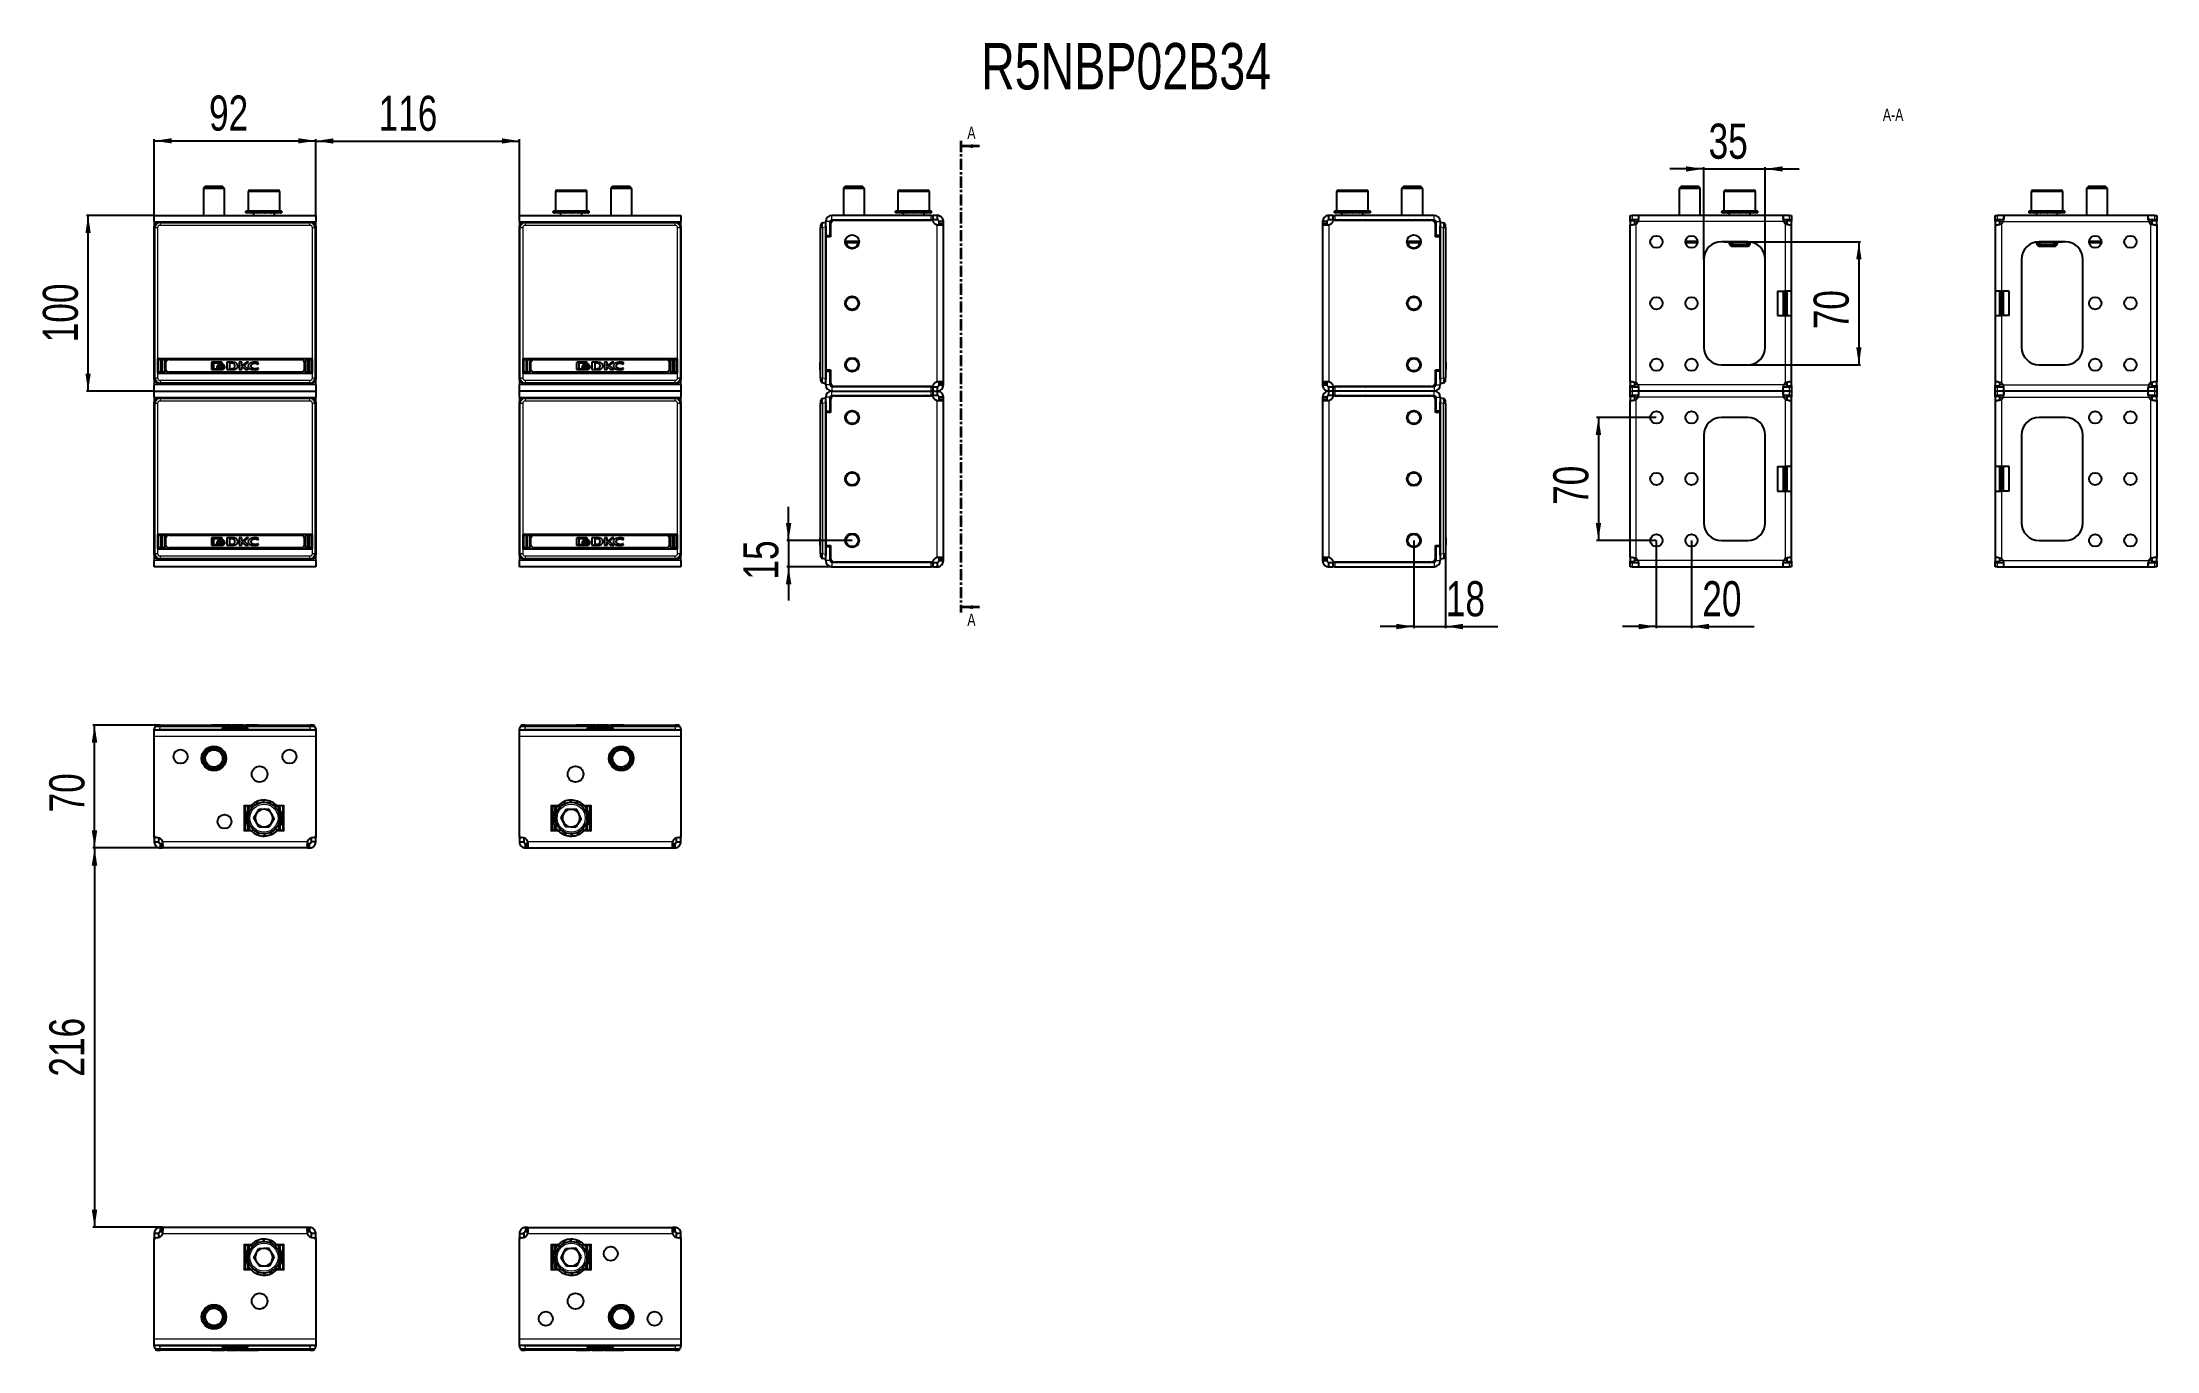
# Model space of a CAD drawing. Header units: millimetres. Extents: x 0 to 1204, y -157 to 588.
import ezdxf

# ---------------------------------------------------------------- set-up
doc = ezdxf.new("R2010")
doc.units = ezdxf.units.MM
doc.linetypes.add('CENTER', pattern=[10.16, 6.35, -1.27, 1.27, -1.27])
doc.layers.add('FORMAT', color=7, linetype='Continuous')
doc.styles.add('SLDTEXTSTYLE0', font='TXT', dxfattribs={"width": 0.75})
doc.dimstyles.new('SLDDIMSTYLE0', dxfattribs={"dimtxt": 20, "dimasz": 10, "dimexe": 0, "dimexo": 0.0625, "dimgap": 5, "dimtad": 2, "dimdec": 1, "dimrnd": 1e-09, "dimzin": 12, "dimdsep": 46, "dimtxsty": 'SLDTEXTSTYLE0', "dimsah": 1, "dimcen": 0.09, "dimadec": 0, "dimazin": 3, "dimtfac": 1, "dimtofl": 0, "dimtmove": 0, "dimatfit": 3, "dimfxl": 0, "dimfrac": 2, "dimtolj": 1, "dimtzin": 12, "dimarcsym": 0})
doc.dimstyles.new('SLDDIMSTYLE1', dxfattribs={"dimtxt": 20, "dimasz": 10, "dimexe": 0, "dimexo": 0.0625, "dimgap": 5, "dimtad": 2, "dimdec": 1, "dimrnd": 1e-09, "dimzin": 12, "dimdsep": 46, "dimtxsty": 'SLDTEXTSTYLE0', "dimsah": 1, "dimcen": 0.09, "dimadec": 0, "dimazin": 3, "dimtfac": 1, "dimtmove": 0, "dimatfit": 0, "dimfxl": 0, "dimfrac": 2, "dimtolj": 1, "dimtzin": 12, "dimarcsym": 0})

msp = doc.modelspace()

# ---------------------------------------------------------------- texts
at = {"color": 7, "linetype": 'Continuous', "char_height": 7, "attachment_point": 1, "style": 'SLDTEXTSTYLE0'}
for insert in [(526.54, 539.97), (526.54, 262.71)]:
    msp.add_mtext('A', dxfattribs=dict(at, insert=insert))
at = {"layer": 'FORMAT', "style": 'SLDTEXTSTYLE0'}
for s, insert, char_height, attachment_point in [('R5NBP02B34', (534.39, 587.6), 26.458, 1), ('A-A', (1053.91, 550.24), 7, 2)]:
    msp.add_mtext(s, dxfattribs=dict(at, insert=insert, char_height=char_height, attachment_point=attachment_point))

# ---------------------------------------------------------------- blocks, each defined once
blk = doc.blocks.new('_D')
at = {"layer": 'FORMAT'}
for p, q in [((63.4, 489.4), (24.7, 489.4)), ((25.7, 389.4), (25.7, 489.4)), ((63.4, 389.4), (24.7, 389.4))]:
    blk.add_line(p, q, dxfattribs=at)
for points in [[(25.7, 489.4), (24.2, 479.4), (27.2, 479.4)], [(25.7, 389.4), (27.2, 399.4), (24.2, 399.4)]]:
    blk.add_solid(points, dxfattribs=at)
at = {"layer": 'FORMAT', "insert": (-0.1, 417.2), "char_height": 20, "attachment_point": 1, "rotation": 90, "style": 'SLDTEXTSTYLE0'}
blk.add_mtext('100', dxfattribs=at)
blk = doc.blocks.new('_D_1')
at = {"layer": 'FORMAT'}
for p, q in [((63.4, 489.4), (63.4, 532.9)), ((63.4, 531.9), (155.4, 531.9)), ((155.4, 489.4), (155.4, 532.9))]:
    blk.add_line(p, q, dxfattribs=at)
for points in [[(63.4, 531.9), (73.4, 530.4), (73.4, 533.4)], [(155.4, 531.9), (145.4, 533.4), (145.4, 530.4)]]:
    blk.add_solid(points, dxfattribs=at)
at = {"layer": 'FORMAT', "insert": (94.6, 557.7), "char_height": 20, "attachment_point": 1, "style": 'SLDTEXTSTYLE0'}
blk.add_mtext('92', dxfattribs=at)
blk = doc.blocks.new('_D_2')
at = {"layer": 'FORMAT'}
for p, q in [((155.4, 489.4), (155.4, 532.8)), ((155.4, 531.8), (271.4, 531.8)), ((271.4, 489.4), (271.4, 532.8))]:
    blk.add_line(p, q, dxfattribs=at)
for points in [[(155.4, 531.8), (165.4, 530.3), (165.4, 533.3)], [(271.4, 531.8), (261.4, 533.3), (261.4, 530.3)]]:
    blk.add_solid(points, dxfattribs=at)
at = {"layer": 'FORMAT', "insert": (191.2, 557.6), "char_height": 20, "attachment_point": 1, "style": 'SLDTEXTSTYLE0'}
blk.add_mtext('116', dxfattribs=at)
blk = doc.blocks.new('_D_3')
at = {"layer": 'FORMAT'}
for p, q in [((424.7, 304.4), (424.7, 323.6)), ((460.9, 304.4), (423.7, 304.4)), ((424.7, 304.4), (424.7, 289.4)), ((449.4, 289.4), (423.7, 289.4)), ((424.7, 289.4), (424.7, 270.2))]:
    blk.add_line(p, q, dxfattribs=at)
for points in [[(424.7, 304.4), (426.3, 314.4), (423.2, 314.4)], [(424.7, 289.4), (423.2, 279.4), (426.3, 279.4)]]:
    blk.add_solid(points, dxfattribs=at)
at = {"layer": 'FORMAT', "insert": (398.9, 282.1), "char_height": 20, "attachment_point": 1, "rotation": 90, "style": 'SLDTEXTSTYLE0'}
blk.add_mtext('15', dxfattribs=at)
blk = doc.blocks.new('_D_4')
at = {"layer": 'FORMAT'}
for p, q in [((780.9, 304.4), (780.9, 254.4)), ((798.9, 299.6), (798.9, 254.4)), ((780.9, 255.4), (761.7, 255.4)), ((780.9, 255.4), (798.9, 255.4)), ((798.9, 255.4), (828.7, 255.4))]:
    blk.add_line(p, q, dxfattribs=at)
for points in [[(780.9, 255.4), (770.9, 256.9), (770.9, 253.8)], [(798.9, 255.4), (808.9, 253.8), (808.9, 256.9)]]:
    blk.add_solid(points, dxfattribs=at)
at = {"layer": 'FORMAT', "insert": (799.1, 281.2), "char_height": 20, "attachment_point": 1, "style": 'SLDTEXTSTYLE0'}
blk.add_mtext('18', dxfattribs=at)
blk = doc.blocks.new('_D_5')
at = {"layer": 'FORMAT'}
for p, q in [((65.3, 199.3), (28.4, 199.3)), ((29.4, 129.3), (29.4, 199.3)), ((68, 129.3), (28.4, 129.3))]:
    blk.add_line(p, q, dxfattribs=at)
for points in [[(29.4, 199.3), (27.8, 189.3), (30.9, 189.3)], [(29.4, 129.3), (30.9, 139.3), (27.8, 139.3)]]:
    blk.add_solid(points, dxfattribs=at)
at = {"layer": 'FORMAT', "insert": (3.6, 149.5), "char_height": 20, "attachment_point": 1, "rotation": 90, "style": 'SLDTEXTSTYLE0'}
blk.add_mtext('70', dxfattribs=at)
blk = doc.blocks.new('_D_6')
at = {"layer": 'FORMAT'}
for p, q in [((68, 129.3), (28.4, 129.3)), ((29.4, 129.3), (29.4, -86.7)), ((68, -86.7), (28.4, -86.7))]:
    blk.add_line(p, q, dxfattribs=at)
for points in [[(29.4, 129.3), (27.8, 119.3), (30.9, 119.3)], [(29.4, -86.7), (30.9, -76.7), (27.8, -76.7)]]:
    blk.add_solid(points, dxfattribs=at)
at = {"layer": 'FORMAT', "insert": (3.6, -0.9), "char_height": 20, "attachment_point": 1, "rotation": 90, "style": 'SLDTEXTSTYLE0'}
blk.add_mtext('216', dxfattribs=at)
blk = doc.blocks.new('_D_7')
at = {"layer": 'FORMAT'}
for p, q in [((971.1, 474.4), (1035.4, 474.4)), ((1034.4, 474.4), (1034.4, 404.4)), ((971.1, 404.4), (1035.4, 404.4))]:
    blk.add_line(p, q, dxfattribs=at)
for points in [[(1034.4, 474.4), (1032.9, 464.4), (1035.9, 464.4)], [(1034.4, 404.4), (1035.9, 414.4), (1032.9, 414.4)]]:
    blk.add_solid(points, dxfattribs=at)
at = {"layer": 'FORMAT', "insert": (1008.6, 424.6), "char_height": 20, "attachment_point": 1, "rotation": 90, "style": 'SLDTEXTSTYLE0'}
blk.add_mtext('70', dxfattribs=at)
blk = doc.blocks.new('_D_8')
at = {"layer": 'FORMAT'}
for p, q in [((946, 515.9), (926.8, 515.9)), ((946, 464.4), (946, 516.9)), ((946, 515.9), (981, 515.9)), ((981, 464.4), (981, 516.9)), ((981, 515.9), (1000.3, 515.9))]:
    blk.add_line(p, q, dxfattribs=at)
for points in [[(946, 515.9), (936, 517.4), (936, 514.4)], [(981, 515.9), (991, 514.4), (991, 517.4)]]:
    blk.add_solid(points, dxfattribs=at)
at = {"layer": 'FORMAT', "insert": (948.8, 541.7), "char_height": 20, "attachment_point": 1, "style": 'SLDTEXTSTYLE0'}
blk.add_mtext('35', dxfattribs=at)
blk = doc.blocks.new('_D_9')
at = {"layer": 'FORMAT'}
for p, q in [((919, 304.4), (919, 254.4)), ((939, 304.4), (939, 254.4)), ((919, 255.4), (899.8, 255.4)), ((919, 255.4), (939, 255.4)), ((939, 255.4), (974.8, 255.4))]:
    blk.add_line(p, q, dxfattribs=at)
for points in [[(919, 255.4), (909, 256.9), (909, 253.8)], [(939, 255.4), (949, 253.8), (949, 256.9)]]:
    blk.add_solid(points, dxfattribs=at)
at = {"layer": 'FORMAT', "insert": (945.2, 281.2), "char_height": 20, "attachment_point": 1, "style": 'SLDTEXTSTYLE0'}
blk.add_mtext('20', dxfattribs=at)
blk = doc.blocks.new('_D_10')
at = {"layer": 'FORMAT'}
for p, q in [((919, 374.4), (885, 374.4)), ((886, 374.4), (886, 304.4)), ((919, 304.4), (885, 304.4))]:
    blk.add_line(p, q, dxfattribs=at)
for points in [[(886, 374.4), (884.5, 364.4), (887.6, 364.4)], [(886, 304.4), (887.6, 314.4), (884.5, 314.4)]]:
    blk.add_solid(points, dxfattribs=at)
at = {"layer": 'FORMAT', "insert": (860.3, 324.6), "char_height": 20, "attachment_point": 1, "rotation": 90, "style": 'SLDTEXTSTYLE0'}
blk.add_mtext('70', dxfattribs=at)

# ---------------------------------------------------------------- dimensions: what is measured, and where the dimension line sits
at = {"layer": 'FORMAT'}
for base, p1, p2, angle, dimstyle, picture, middle in [((155.39, 531.89), (63.39, 489.39), (155.39, 489.39), 0, 'SLDDIMSTYLE0', '_D_1', (109.39, 531.89)), ((271.39, 531.81), (155.39, 489.39), (271.39, 489.39), 0, 'SLDDIMSTYLE0', '_D_2', (213.39, 531.81)), ((25.69, 489.39), (63.39, 389.39), (63.39, 489.39), 90, 'SLDDIMSTYLE0', '_D', (25.69, 439.39)), ((1034.4, 404.39), (971.05, 474.39), (971.05, 404.39), 90, 'SLDDIMSTYLE0', '_D_7', (1034.4, 439.39)), ((886.04, 304.39), (919.05, 374.39), (919.05, 304.39), 90, 'SLDDIMSTYLE0', '_D_10', (886.04, 339.39)), ((424.72, 289.39), (460.92, 304.39), (449.42, 289.39), 90, 'SLDDIMSTYLE1', '_D_3', (424.72, 296.89)), ((29.38, 199.29), (67.97, 129.29), (65.29, 199.29), 90, 'SLDDIMSTYLE0', '_D_5', (29.38, 164.29)), ((29.38, -86.71), (67.97, 129.29), (67.97, -86.71), 90, 'SLDDIMSTYLE0', '_D_6', (29.38, 21.29))]:
    dim = msp.add_linear_dim(base=base, p1=p1, p2=p2, angle=angle, dimstyle=dimstyle, dxfattribs=at)
    dim.commit()
    dim.dimension.update_dxf_attribs({"geometry": picture, "text_midpoint": middle, "dimtype": 160})
for base, p1, p2, picture, middle in [((981.05, 515.89), (946.05, 464.39), (981.05, 464.39), '_D_8', (963.55, 515.89)), ((798.92, 255.38), (780.92, 304.39), (798.92, 299.64), '_D_4', (813.92, 255.38)), ((939.05, 255.38), (919.05, 304.39), (939.05, 304.39), '_D_9', (959.99, 255.38))]:
    dim = msp.add_linear_dim(base=base, p1=p1, p2=p2, dimstyle='SLDDIMSTYLE1', dxfattribs=at)
    dim.commit()
    dim.dimension.update_dxf_attribs({"geometry": picture, "text_midpoint": middle, "dimtype": 160})

# ---------------------------------------------------------------- linework, layer by layer
at = {"color": 7, "linetype": 'CENTER', "lineweight": 35}
msp.add_line((522.79, 531.87), (522.79, 263.4), dxfattribs=at)
at = {"color": 7, "linetype": 'Continuous', "lineweight": 35}
for p, q in [((533.43, 528.87), (522.79, 528.87)), ((533.43, 266.4), (522.79, 266.4))]:
    msp.add_line(p, q, dxfattribs=at)
at = {"color": 7, "linetype": 'Continuous', "lineweight": 25}
for p, q in [((92.46, 505.89), (91.39, 504.82)), ((102.31, 505.89), (92.46, 505.89)), ((103.39, 504.82), (102.31, 505.89)), ((324.46, 505.89), (323.39, 504.82)), ((334.31, 505.89), (324.46, 505.89)), ((335.39, 504.82), (334.31, 505.89)), ((456.99, 505.89), (455.92, 504.82)), ((466.84, 505.89), (456.99, 505.89)), ((467.92, 504.82), (466.84, 505.89)), ((774.99, 505.89), (773.92, 504.82)), ((784.84, 505.89), (774.99, 505.89)), ((785.92, 504.82), (784.84, 505.89)), ((933.12, 505.89), (932.05, 504.82)), ((942.97, 505.89), (933.12, 505.89)), ((944.05, 504.82), (942.97, 505.89)), ((1165.12, 505.89), (1164.05, 504.82)), ((1174.97, 505.89), (1165.12, 505.89)), ((1176.05, 504.82), (1174.97, 505.89)), ((91.39, 504.82), (91.39, 489.39)), ((103.39, 504.82), (91.39, 504.82)), ((103.39, 489.39), (103.39, 504.82)), ((116.89, 502.89), (116.89, 491.89)), ((117.89, 503.89), (126.31, 503.89)), ((126.31, 503.89), (133.89, 503.89)), ((134.89, 491.89), (134.89, 502.89)), ((291.89, 502.89), (291.89, 491.89)), ((292.89, 503.89), (301.32, 503.89)), ((301.32, 503.89), (308.89, 503.89)), ((309.89, 491.89), (309.89, 502.89)), ((323.39, 504.82), (323.39, 489.39)), ((335.39, 504.82), (323.39, 504.82)), ((335.39, 489.39), (335.39, 504.82)), ((455.92, 504.82), (455.92, 489.39)), ((467.92, 504.82), (455.92, 504.82)), ((467.92, 489.39), (467.92, 504.82)), ((486.92, 502.89), (486.92, 491.89)), ((487.92, 503.89), (503.92, 503.89)), ((503.92, 503.89), (503.92, 503.89)), ((504.92, 491.89), (504.92, 502.89)), ((736.92, 502.89), (736.92, 491.89)), ((737.92, 503.89), (753.92, 503.89)), ((754.92, 491.89), (754.92, 502.89)), ((773.92, 504.82), (773.92, 489.39)), ((785.92, 504.82), (773.92, 504.82)), ((785.92, 489.39), (785.92, 504.82)), ((932.05, 504.82), (932.05, 489.39)), ((944.05, 504.82), (932.05, 504.82)), ((944.05, 489.39), (944.05, 504.82)), ((957.55, 502.89), (957.55, 491.89)), ((958.55, 503.89), (966.36, 503.89)), ((966.36, 503.89), (974.55, 503.89)), ((975.55, 491.89), (975.55, 502.89)), ((1132.55, 502.89), (1132.55, 491.89)), ((1133.55, 503.89), (1141.08, 503.89)), ((1141.08, 503.89), (1149.55, 503.89)), ((1150.55, 491.89), (1150.55, 502.89)), ((1164.05, 504.82), (1164.05, 489.39)), ((1176.05, 504.82), (1164.05, 504.82)), ((1176.05, 489.39), (1176.05, 504.82)), ((63.39, 489.39), (155.39, 489.39)), ((63.39, 485.89), (63.39, 489.39)), ((63.39, 485.89), (63.39, 483.37)), ((63.39, 482.74), (63.39, 483.37)), ((63.39, 396.54), (63.39, 482.74)), ((65.66, 485.64), (66.28, 485.64)), ((66.28, 485.64), (101.89, 485.64)), ((101.89, 485.64), (101.89, 485.51)), ((102.39, 485.37), (116.39, 485.37)), ((115.64, 491.89), (115.64, 490.89)), ((115.64, 491.89), (115.64, 491.64)), ((116.44, 491.89), (115.64, 491.89)), ((115.64, 491.89), (115.64, 491.89)), ((115.64, 490.89), (115.64, 491.14)), ((116.44, 490.89), (115.64, 490.89)), ((115.64, 490.89), (115.64, 490.89)), ((116.44, 491.89), (116.54, 491.89)), ((116.44, 490.89), (116.54, 490.89)), ((116.54, 491.89), (116.54, 491.64)), ((118.67, 491.89), (116.54, 491.89)), ((116.54, 490.89), (116.54, 491.14)), ((118.67, 490.89), (116.54, 490.89)), ((116.89, 485.51), (116.89, 485.64)), ((116.89, 485.64), (152.49, 485.64)), ((118.67, 491.89), (118.85, 491.89)), ((118.67, 490.89), (118.85, 490.89)), ((118.85, 491.89), (118.85, 491.64)), ((122.01, 491.89), (118.85, 491.89)), ((118.85, 490.89), (118.85, 491.14)), ((122.01, 490.89), (118.85, 490.89)), ((119.89, 490.89), (119.89, 489.39)), ((122.01, 491.89), (122.24, 491.89)), ((122.01, 490.89), (122.24, 490.89)), ((122.24, 491.89), (122.24, 491.64)), ((125.94, 491.89), (122.24, 491.89)), ((122.24, 490.89), (122.24, 491.14)), ((125.94, 490.89), (122.24, 490.89)), ((125.94, 491.89), (126.03, 491.89)), ((125.94, 490.89), (126.11, 490.89)), ((126.11, 490.89), (126.19, 490.89)), ((126.15, 491.89), (126.19, 491.89)), ((126.19, 491.89), (126.19, 491.64)), ((129.86, 491.89), (126.19, 491.89)), ((126.19, 490.89), (126.19, 491.14)), ((129.86, 490.89), (126.19, 490.89)), ((129.86, 491.89), (130.09, 491.89)), ((129.86, 490.89), (130.09, 490.89)), ((130.09, 491.89), (130.09, 491.64)), ((133.17, 491.89), (130.09, 491.89)), ((130.09, 490.89), (130.09, 491.14)), ((133.17, 490.89), (130.09, 490.89)), ((131.89, 489.39), (131.89, 490.89)), ((133.17, 491.89), (133.34, 491.89)), ((133.17, 490.89), (133.34, 490.89)), ((133.34, 491.89), (133.34, 491.64)), ((135.38, 491.89), (133.34, 491.89)), ((133.34, 490.89), (133.34, 491.14)), ((135.38, 490.89), (133.34, 490.89)), ((135.38, 491.89), (135.47, 491.89)), ((135.38, 490.89), (135.47, 490.89)), ((135.47, 491.89), (135.47, 491.64)), ((136.14, 491.89), (135.47, 491.89)), ((135.47, 490.89), (135.47, 491.14)), ((136.14, 490.89), (135.47, 490.89)), ((136.14, 490.89), (136.14, 491.89)), ((152.49, 485.64), (153.11, 485.64)), ((155.39, 489.39), (155.39, 485.89)), ((155.39, 483.37), (155.39, 485.89)), ((155.39, 483.37), (155.39, 482.74)), ((155.39, 482.74), (155.39, 396.54)), ((271.39, 485.89), (271.39, 489.39)), ((271.39, 489.39), (363.39, 489.39)), ((271.39, 485.89), (271.39, 483.37)), ((271.39, 482.74), (271.39, 483.37)), ((271.39, 396.54), (271.39, 482.74)), ((273.66, 485.64), (274.28, 485.64)), ((274.28, 485.64), (309.89, 485.64)), ((290.64, 491.89), (290.64, 490.89)), ((290.64, 491.89), (290.64, 491.64)), ((291.45, 491.89), (290.64, 491.89)), ((290.64, 491.89), (290.64, 491.89)), ((290.64, 490.89), (290.64, 491.14)), ((291.45, 490.89), (290.64, 490.89)), ((290.64, 490.89), (290.64, 490.89)), ((291.45, 491.89), (291.56, 491.89)), ((291.45, 490.89), (291.56, 490.89)), ((291.56, 491.89), (291.56, 491.64)), ((293.71, 491.89), (291.56, 491.89)), ((291.56, 490.89), (291.56, 491.14)), ((293.71, 490.89), (291.56, 490.89)), ((293.71, 491.89), (293.89, 491.89)), ((293.71, 490.89), (293.89, 490.89)), ((293.89, 491.89), (293.89, 491.64)), ((297.06, 491.89), (293.89, 491.89)), ((293.89, 490.89), (293.89, 491.14)), ((297.06, 490.89), (293.89, 490.89)), ((294.89, 490.89), (294.89, 489.39)), ((297.06, 491.89), (297.29, 491.89)), ((297.06, 490.89), (297.29, 490.89)), ((297.29, 491.89), (297.29, 491.64)), ((300.99, 491.89), (297.29, 491.89)), ((297.29, 490.89), (297.29, 491.14)), ((300.99, 490.89), (297.29, 490.89)), ((300.99, 491.89), (301.07, 491.89)), ((300.99, 490.89), (301.15, 490.89)), ((301.15, 490.89), (301.23, 490.89)), ((301.19, 491.89), (301.23, 491.89)), ((301.23, 491.89), (301.23, 491.64)), ((304.9, 491.89), (301.23, 491.89)), ((301.23, 490.89), (301.23, 491.14)), ((304.9, 490.89), (301.23, 490.89)), ((304.9, 491.89), (305.13, 491.89)), ((304.9, 490.89), (305.13, 490.89)), ((305.13, 491.89), (305.13, 491.64)), ((308.2, 491.89), (305.13, 491.89)), ((305.13, 490.89), (305.13, 491.14)), ((308.2, 490.89), (305.13, 490.89)), ((306.89, 489.39), (306.89, 490.89)), ((308.2, 491.89), (308.38, 491.89)), ((308.2, 490.89), (308.38, 490.89)), ((308.38, 491.89), (308.38, 491.64)), ((310.39, 491.89), (308.38, 491.89)), ((308.38, 490.89), (308.38, 491.14)), ((310.39, 490.89), (308.38, 490.89)), ((309.89, 485.64), (309.89, 485.51)), ((310.39, 491.89), (310.48, 491.89)), ((310.39, 490.89), (310.48, 490.89)), ((310.39, 485.37), (324.39, 485.37)), ((310.48, 491.89), (310.48, 491.64)), ((311.14, 491.89), (310.48, 491.89)), ((310.48, 490.89), (310.48, 491.14)), ((311.14, 490.89), (310.48, 490.89)), ((311.14, 490.89), (311.14, 491.89)), ((324.89, 485.51), (324.89, 485.64)), ((324.89, 485.64), (360.49, 485.64)), ((360.49, 485.64), (361.11, 485.64)), ((363.39, 489.39), (363.39, 485.89)), ((363.39, 483.37), (363.39, 485.89)), ((363.39, 483.37), (363.39, 482.74)), ((363.39, 482.74), (363.39, 396.54)), ((442.92, 483.74), (442.92, 482.29)), ((442.92, 407.84), (442.92, 482.29)), ((444.03, 485.19), (445.72, 485.64)), ((445.72, 485.64), (445.92, 485.64)), ((445.72, 482.74), (445.72, 396.54)), ((445.92, 477.94), (445.92, 485.89)), ((445.92, 483.37), (445.92, 395.92)), ((448.42, 477.94), (448.42, 485.89)), ((448.52, 484.29), (448.52, 477.29)), ((506.02, 489.39), (449.42, 489.39)), ((449.42, 486.89), (506.02, 486.89)), ((451.02, 486.79), (505.99, 486.79)), ((451.67, 486.89), (451.67, 486.79)), ((451.96, 486.89), (451.96, 486.79)), ((453.65, 486.89), (453.65, 486.79)), ((456.59, 486.89), (456.59, 486.79)), ((460.35, 486.89), (460.35, 486.79)), ((464.35, 486.89), (464.35, 486.79)), ((467.97, 486.89), (467.97, 486.79)), ((470.68, 486.89), (470.68, 486.79)), ((472.05, 486.89), (472.05, 486.79)), ((472.17, 486.79), (472.17, 486.89)), ((485.67, 491.89), (485.67, 490.89)), ((485.67, 491.89), (485.67, 491.64)), ((486.5, 491.89), (485.67, 491.89)), ((485.67, 491.89), (485.67, 491.89)), ((485.67, 490.89), (485.67, 491.14)), ((486.5, 490.89), (485.67, 490.89)), ((485.67, 490.89), (485.67, 490.89)), ((486.5, 491.89), (486.61, 491.89)), ((486.5, 490.89), (486.61, 490.89)), ((486.61, 491.89), (486.61, 491.64)), ((488.77, 491.89), (486.61, 491.89)), ((486.61, 490.89), (486.61, 491.14)), ((488.77, 490.89), (486.61, 490.89)), ((488.77, 491.89), (488.95, 491.89)), ((488.77, 490.89), (488.95, 490.89)), ((488.95, 491.89), (488.95, 491.64)), ((492.13, 491.89), (488.95, 491.89)), ((488.95, 490.89), (488.95, 491.14)), ((492.13, 490.89), (488.95, 490.89)), ((489.92, 490.89), (489.92, 489.39)), ((492.13, 491.89), (492.36, 491.89)), ((492.13, 490.89), (492.36, 490.89)), ((492.36, 491.89), (492.36, 491.64)), ((496.06, 491.89), (492.36, 491.89)), ((492.36, 490.89), (492.36, 491.14)), ((496.06, 490.89), (492.36, 490.89)), ((496.06, 491.89), (496.31, 491.89)), ((496.06, 491.89), (496.14, 491.89)), ((496.06, 490.89), (496.22, 490.89)), ((496.22, 490.89), (496.31, 490.89)), ((496.26, 491.89), (496.31, 491.89)), ((496.31, 491.89), (496.31, 491.64)), ((499.97, 491.89), (496.31, 491.89)), ((496.31, 490.89), (496.31, 491.14)), ((499.97, 490.89), (496.31, 490.89)), ((499.97, 491.89), (500.2, 491.89)), ((499.97, 490.89), (500.2, 490.89)), ((500.2, 491.89), (500.2, 491.64)), ((503.27, 491.89), (500.2, 491.89)), ((500.2, 490.89), (500.2, 491.14)), ((503.27, 490.89), (500.2, 490.89)), ((501.92, 489.39), (501.92, 490.89)), ((503.27, 491.89), (503.44, 491.89)), ((503.27, 490.89), (503.44, 490.89)), ((503.44, 491.89), (503.44, 491.64)), ((505.44, 491.89), (503.44, 491.89)), ((503.44, 490.89), (503.44, 491.14)), ((505.44, 490.89), (503.44, 490.89)), ((505.44, 491.89), (505.53, 491.89)), ((505.44, 490.89), (505.53, 490.89)), ((505.53, 491.89), (505.53, 491.64)), ((506.17, 491.89), (505.53, 491.89)), ((505.53, 490.89), (505.53, 491.14)), ((506.17, 490.89), (505.53, 490.89)), ((506.02, 489.39), (507.02, 489.39)), ((507.02, 486.89), (506.02, 486.89)), ((506.17, 490.89), (506.17, 491.89)), ((509.42, 489.39), (507.01, 489.39)), ((509.42, 486.89), (507.01, 486.89)), ((507.02, 486.89), (507.02, 489.39)), ((509.42, 489.39), (509.42, 486.89)), ((512.92, 485.89), (510.42, 485.89)), ((510.42, 484.67), (510.42, 485.89)), ((512.92, 484.67), (510.42, 484.67)), ((512.92, 484.67), (512.92, 485.89)), ((512.92, 394.11), (512.92, 484.67)), ((731.42, 485.89), (728.92, 485.89)), ((728.92, 485.89), (728.92, 484.67)), ((728.92, 484.67), (728.92, 394.11)), ((731.42, 484.67), (728.92, 484.67)), ((731.42, 485.89), (731.42, 484.67)), ((732.42, 486.89), (732.42, 489.39)), ((734.82, 489.39), (732.42, 489.39)), ((734.82, 486.89), (732.42, 486.89)), ((734.82, 489.39), (734.82, 486.89)), ((734.82, 489.39), (735.82, 489.39)), ((735.82, 486.89), (734.82, 486.89)), ((735.67, 491.89), (735.67, 490.89)), ((735.67, 491.89), (735.67, 491.64)), ((736.47, 491.89), (735.67, 491.89)), ((735.67, 491.89), (735.67, 491.89)), ((735.67, 490.89), (735.67, 491.14)), ((736.47, 490.89), (735.67, 490.89)), ((735.67, 490.89), (735.67, 490.89)), ((792.42, 489.39), (735.82, 489.39)), ((735.82, 486.89), (792.42, 486.89)), ((735.84, 486.79), (790.82, 486.79)), ((736.47, 491.89), (736.57, 491.89)), ((736.47, 490.89), (736.57, 490.89)), ((736.57, 491.89), (736.57, 491.64)), ((738.71, 491.89), (736.57, 491.89)), ((736.57, 490.89), (736.57, 491.14)), ((738.71, 490.89), (736.57, 490.89)), ((738.71, 491.89), (738.89, 491.89)), ((738.71, 490.89), (738.89, 490.89)), ((738.89, 491.89), (738.89, 491.64)), ((742.04, 491.89), (738.89, 491.89)), ((738.89, 490.89), (738.89, 491.14)), ((742.04, 490.89), (738.89, 490.89)), ((739.92, 490.89), (739.92, 489.39)), ((742.04, 491.89), (742.28, 491.89)), ((742.04, 490.89), (742.28, 490.89)), ((742.28, 491.89), (742.28, 491.64)), ((745.97, 491.89), (742.28, 491.89)), ((742.28, 490.89), (742.28, 491.14)), ((745.97, 490.89), (742.28, 490.89)), ((745.97, 491.89), (746.06, 491.89)), ((745.97, 490.89), (746.15, 490.89)), ((746.15, 490.89), (746.22, 490.89)), ((746.18, 491.89), (746.22, 491.89)), ((746.22, 491.89), (746.22, 491.64)), ((749.89, 491.89), (746.22, 491.89)), ((746.22, 490.89), (746.22, 491.14)), ((749.89, 490.89), (746.22, 490.89)), ((749.89, 491.89), (750.12, 491.89)), ((749.89, 490.89), (750.12, 490.89)), ((750.12, 491.89), (750.12, 491.64)), ((753.2, 491.89), (750.12, 491.89)), ((750.12, 490.89), (750.12, 491.14)), ((753.2, 490.89), (750.12, 490.89)), ((751.92, 489.39), (751.92, 490.89)), ((753.2, 491.89), (753.38, 491.89)), ((753.2, 490.89), (753.38, 490.89)), ((753.38, 491.89), (753.38, 491.64)), ((755.41, 491.89), (753.38, 491.89)), ((753.38, 490.89), (753.38, 491.14)), ((755.41, 490.89), (753.38, 490.89)), ((755.41, 491.89), (755.5, 491.89)), ((755.41, 490.89), (755.5, 490.89)), ((755.5, 491.89), (755.5, 491.64)), ((756.17, 491.89), (755.5, 491.89)), ((755.5, 490.89), (755.5, 491.14)), ((756.17, 490.89), (755.5, 490.89)), ((756.17, 490.89), (756.17, 491.89)), ((769.67, 486.89), (769.67, 486.79)), ((769.96, 486.89), (769.96, 486.79)), ((771.65, 486.89), (771.65, 486.79)), ((774.59, 486.89), (774.59, 486.79)), ((778.35, 486.89), (778.35, 486.79)), ((782.35, 486.89), (782.35, 486.79)), ((785.97, 486.89), (785.97, 486.79)), ((788.68, 486.89), (788.68, 486.79)), ((790.05, 486.89), (790.05, 486.79)), ((790.17, 486.79), (790.17, 486.89)), ((793.32, 477.29), (793.32, 484.29)), ((793.42, 485.89), (793.42, 477.94)), ((795.92, 485.89), (795.92, 477.94)), ((795.92, 485.64), (796.12, 485.64)), ((795.92, 395.92), (795.92, 483.37)), ((796.12, 485.64), (797.81, 485.19)), ((796.12, 396.54), (796.12, 482.74)), ((798.92, 482.29), (798.92, 483.74)), ((798.92, 482.29), (798.92, 407.84)), ((904.05, 486.89), (904.05, 489.39)), ((904.05, 489.39), (905.16, 489.39)), ((905.16, 486.89), (904.05, 486.89)), ((904.05, 486.89), (904.05, 486.79)), ((904.05, 486.79), (906.55, 486.79)), ((904.05, 486.18), (904.05, 486.79)), ((904.05, 486.18), (904.05, 484.12)), ((904.05, 394.67), (904.05, 484.12)), ((904.05, 484.12), (905.14, 484.12)), ((908.88, 489.39), (905.16, 489.39)), ((908.88, 486.89), (905.16, 486.89)), ((906.55, 486.79), (906.55, 486.18)), ((906.55, 486.18), (906.55, 484.36)), ((991.22, 489.39), (908.88, 489.39)), ((908.88, 489.39), (908.88, 487.18)), ((956.3, 491.89), (956.3, 490.89)), ((956.3, 491.89), (956.31, 491.89)), ((956.3, 490.89), (956.31, 490.89)), ((956.31, 491.89), (956.31, 491.64)), ((957.14, 491.89), (956.31, 491.89)), ((956.31, 490.89), (956.31, 491.14)), ((957.14, 490.89), (956.31, 490.89)), ((957.14, 491.89), (957.24, 491.89)), ((957.14, 490.89), (957.24, 490.89)), ((957.24, 491.89), (957.24, 491.64)), ((959.41, 491.89), (957.24, 491.89)), ((957.24, 490.89), (957.24, 491.14)), ((959.41, 490.89), (957.24, 490.89)), ((959.41, 491.89), (959.59, 491.89)), ((959.41, 490.89), (959.59, 490.89)), ((959.59, 491.89), (959.59, 491.64)), ((962.76, 491.89), (959.59, 491.89)), ((959.59, 490.89), (959.59, 491.14)), ((962.76, 490.89), (959.59, 490.89)), ((960.55, 490.89), (960.55, 489.39)), ((962.76, 491.89), (962.99, 491.89)), ((962.76, 490.89), (962.99, 490.89)), ((962.99, 491.89), (962.99, 491.64)), ((966.69, 491.89), (962.99, 491.89)), ((962.99, 490.89), (962.99, 491.14)), ((966.69, 490.89), (962.99, 490.89)), ((966.69, 491.89), (966.77, 491.89)), ((966.69, 490.89), (966.85, 490.89)), ((966.85, 490.89), (966.94, 490.89)), ((966.9, 491.89), (966.94, 491.89)), ((966.94, 491.89), (966.94, 491.64)), ((970.61, 491.89), (966.94, 491.89)), ((966.94, 490.89), (966.94, 491.14)), ((970.61, 490.89), (966.94, 490.89)), ((970.61, 491.89), (970.83, 491.89)), ((970.61, 490.89), (970.83, 490.89)), ((970.83, 491.89), (970.83, 491.64)), ((973.9, 491.89), (970.83, 491.89)), ((970.83, 490.89), (970.83, 491.14)), ((973.9, 490.89), (970.83, 490.89)), ((972.55, 489.39), (972.55, 490.89)), ((973.9, 491.89), (974.07, 491.89)), ((973.9, 490.89), (974.07, 490.89)), ((974.07, 491.89), (974.07, 491.64)), ((976.07, 491.89), (974.07, 491.89)), ((974.07, 490.89), (974.07, 491.14)), ((976.07, 490.89), (974.07, 490.89)), ((976.07, 491.89), (976.16, 491.89)), ((976.07, 490.89), (976.16, 490.89)), ((976.16, 491.89), (976.16, 491.64)), ((976.8, 491.89), (976.16, 491.89)), ((976.16, 490.89), (976.16, 491.14)), ((976.8, 490.89), (976.16, 490.89)), ((976.8, 490.89), (976.8, 491.89)), ((991.22, 489.39), (991.22, 486.89)), ((994.94, 489.39), (991.22, 489.39)), ((994.94, 486.89), (991.22, 486.89)), ((993.55, 486.79), (996.05, 486.79)), ((993.55, 486.18), (993.55, 486.79)), ((993.55, 484.34), (993.55, 486.18)), ((994.94, 489.39), (996.05, 489.39)), ((996.05, 486.89), (994.94, 486.89)), ((996.05, 489.39), (996.05, 486.89)), ((996.05, 486.79), (996.05, 486.89)), ((996.05, 486.79), (996.05, 486.18)), ((996.05, 484.12), (996.05, 486.18)), ((996.05, 446.39), (996.05, 484.12)), ((1112.05, 486.89), (1112.05, 489.39)), ((1112.05, 489.39), (1113.16, 489.39)), ((1113.16, 486.89), (1112.05, 486.89)), ((1112.05, 486.89), (1112.05, 486.79)), ((1112.05, 486.79), (1114.55, 486.79)), ((1112.05, 486.18), (1112.05, 486.79)), ((1112.05, 486.18), (1112.05, 484.12)), ((1112.05, 484.12), (1113.14, 484.12)), ((1112.05, 484.12), (1112.05, 446.39)), ((1116.88, 489.39), (1113.16, 489.39)), ((1116.88, 486.89), (1113.16, 486.89)), ((1114.55, 486.79), (1114.55, 486.18)), ((1114.55, 486.18), (1114.55, 484.36)), ((1116.88, 489.39), (1116.88, 487.18)), ((1199.22, 489.39), (1116.88, 489.39)), ((1131.3, 491.89), (1131.3, 490.89)), ((1131.3, 491.89), (1131.31, 491.89)), ((1131.3, 490.89), (1131.31, 490.89)), ((1131.31, 491.89), (1131.31, 491.64)), ((1132.13, 491.89), (1131.31, 491.89)), ((1131.31, 490.89), (1131.31, 491.14)), ((1132.13, 490.89), (1131.31, 490.89)), ((1132.13, 491.89), (1132.24, 491.89)), ((1132.13, 490.89), (1132.24, 490.89)), ((1132.24, 491.89), (1132.24, 491.64)), ((1134.4, 491.89), (1132.24, 491.89)), ((1132.24, 490.89), (1132.24, 491.14)), ((1134.4, 490.89), (1132.24, 490.89)), ((1134.4, 491.89), (1134.58, 491.89)), ((1134.4, 490.89), (1134.58, 490.89)), ((1134.58, 491.89), (1134.58, 491.64)), ((1137.76, 491.89), (1134.58, 491.89)), ((1134.58, 490.89), (1134.58, 491.14)), ((1137.76, 490.89), (1134.58, 490.89)), ((1135.55, 490.89), (1135.55, 489.39)), ((1137.76, 491.89), (1137.99, 491.89)), ((1137.76, 490.89), (1137.99, 490.89)), ((1137.99, 491.89), (1137.99, 491.64)), ((1141.69, 491.89), (1137.99, 491.89)), ((1137.99, 490.89), (1137.99, 491.14)), ((1141.69, 490.89), (1137.99, 490.89)), ((1141.69, 491.89), (1141.77, 491.89)), ((1141.69, 490.89), (1141.84, 490.89)), ((1141.84, 490.89), (1141.94, 490.89)), ((1141.89, 491.89), (1141.94, 491.89)), ((1141.94, 491.89), (1141.94, 491.64)), ((1145.6, 491.89), (1141.94, 491.89)), ((1141.94, 490.89), (1141.94, 491.14)), ((1145.6, 490.89), (1141.94, 490.89)), ((1145.6, 491.89), (1145.83, 491.89)), ((1145.6, 490.89), (1145.83, 490.89)), ((1145.83, 491.89), (1145.83, 491.64)), ((1148.9, 491.89), (1145.83, 491.89)), ((1145.83, 490.89), (1145.83, 491.14)), ((1148.9, 490.89), (1145.83, 490.89)), ((1147.55, 489.39), (1147.55, 490.89)), ((1148.9, 491.89), (1149.07, 491.89)), ((1148.9, 490.89), (1149.07, 490.89)), ((1149.07, 491.89), (1149.07, 491.64)), ((1151.07, 491.89), (1149.07, 491.89)), ((1149.07, 490.89), (1149.07, 491.14)), ((1151.07, 490.89), (1149.07, 490.89)), ((1151.07, 491.89), (1151.16, 491.89)), ((1151.07, 490.89), (1151.16, 490.89)), ((1151.16, 491.89), (1151.16, 491.64)), ((1151.8, 491.89), (1151.16, 491.89)), ((1151.16, 490.89), (1151.16, 491.14)), ((1151.8, 490.89), (1151.16, 490.89)), ((1151.8, 490.89), (1151.8, 491.89)), ((1199.22, 486.89), (1199.22, 489.39)), ((1202.94, 489.39), (1199.22, 489.39)), ((1202.94, 486.89), (1199.22, 486.89)), ((1201.55, 486.79), (1204.05, 486.79)), ((1201.55, 486.18), (1201.55, 486.79)), ((1201.55, 484.34), (1201.55, 486.18)), ((1202.94, 489.39), (1204.05, 489.39)), ((1204.05, 486.89), (1202.94, 486.89)), ((1204.05, 489.39), (1204.05, 486.89)), ((1204.05, 486.79), (1204.05, 486.89)), ((1204.05, 486.79), (1204.05, 486.18)), ((1204.05, 484.12), (1204.05, 486.18)), ((1204.05, 484.12), (1204.05, 394.67)), ((445.92, 477.94), (448.42, 477.94)), ((445.92, 401.49), (445.92, 477.29)), ((448.52, 477.29), (445.92, 477.29)), ((448.52, 478.87), (448.42, 478.66)), ((464.89, 473.89), (456.95, 473.89)), ((784.89, 473.89), (776.95, 473.89)), ((793.32, 478.87), (793.42, 478.66)), ((795.92, 477.29), (793.32, 477.29)), ((795.92, 477.94), (793.42, 477.94)), ((795.92, 477.29), (795.92, 401.49)), ((942.51, 473.89), (935.59, 473.89)), ((971.05, 474.39), (956.05, 474.39)), ((957.72, 474.29), (957.7, 474.29)), ((957.72, 474.29), (957.72, 474.29)), ((957.82, 474.29), (957.72, 474.29)), ((957.82, 474.39), (957.82, 474.29)), ((961.08, 474.29), (957.82, 474.29)), ((960.55, 474.29), (960.55, 472.97)), ((960.55, 472.97), (961.62, 471.89)), ((960.55, 472.97), (966.41, 472.97)), ((961.08, 474.29), (962.97, 474.29)), ((961.62, 471.89), (966.44, 471.89)), ((963.53, 474.29), (962.97, 474.29)), ((969.57, 474.29), (963.53, 474.29)), ((966.41, 472.97), (972.55, 472.97)), ((966.44, 471.89), (971.47, 471.89)), ((970.12, 474.29), (969.57, 474.29)), ((970.12, 474.29), (972.02, 474.29)), ((971.47, 471.89), (972.55, 472.97)), ((972.46, 474.29), (972.02, 474.29)), ((972.55, 472.97), (972.55, 474.28)), ((1135.55, 474.28), (1135.55, 472.97)), ((1135.55, 472.97), (1136.62, 471.89)), ((1135.55, 472.97), (1141.2, 472.97)), ((1136.08, 474.29), (1135.64, 474.29)), ((1136.08, 474.29), (1137.97, 474.29)), ((1136.62, 471.89), (1141.26, 471.89)), ((1152.05, 474.39), (1137.05, 474.39)), ((1138.53, 474.29), (1137.97, 474.29)), ((1144.57, 474.29), (1138.53, 474.29)), ((1141.2, 472.97), (1147.55, 472.97)), ((1141.26, 471.89), (1146.47, 471.89)), ((1145.12, 474.29), (1144.57, 474.29)), ((1145.12, 474.29), (1147.02, 474.29)), ((1146.47, 471.89), (1147.55, 472.97)), ((1150.28, 474.29), (1147.02, 474.29)), ((1147.55, 472.97), (1147.55, 474.29)), ((1150.28, 474.29), (1150.28, 474.39)), ((1150.38, 474.29), (1150.28, 474.29)), ((1150.4, 474.29), (1150.38, 474.29)), ((1150.38, 474.29), (1150.38, 474.29)), ((1172.51, 473.89), (1165.59, 473.89)), ((946.05, 464.39), (946.05, 414.39)), ((981.05, 414.39), (981.05, 464.39)), ((1127.05, 464.39), (1127.05, 414.39)), ((1162.05, 414.39), (1162.05, 464.39)), ((988.05, 446.39), (992.55, 446.39)), ((988.05, 446.39), (988.05, 432.39)), ((996.05, 446.39), (992.55, 446.39)), ((993.55, 432.39), (993.55, 446.39)), ((996.05, 432.39), (996.05, 446.39)), ((1115.55, 446.39), (1112.05, 446.39)), ((1112.05, 446.39), (1112.05, 432.39)), ((1114.55, 446.39), (1114.55, 432.39)), ((1120.05, 446.39), (1115.55, 446.39)), ((1120.05, 432.39), (1120.05, 446.39)), ((988.05, 432.39), (992.55, 432.39)), ((992.55, 432.39), (996.05, 432.39)), ((996.05, 394.67), (996.05, 432.39)), ((1112.05, 432.39), (1115.55, 432.39)), ((1112.05, 432.39), (1112.05, 394.67)), ((1120.05, 432.39), (1115.55, 432.39)), ((65.29, 407.84), (65.29, 399.64)), ((153.48, 407.84), (65.29, 407.84)), ((65.29, 399.64), (153.48, 399.64)), ((65.79, 400.34), (65.79, 407.14)), ((65.99, 407.34), (67.09, 407.34)), ((67.09, 400.14), (65.99, 400.14)), ((67.29, 407.14), (67.29, 400.34)), ((67.79, 400.34), (67.79, 407.14)), ((67.99, 407.34), (69.09, 407.34)), ((69.09, 400.14), (67.99, 400.14)), ((69.29, 407.14), (69.29, 400.34)), ((69.79, 402.14), (69.79, 405.34)), ((71.79, 407.34), (146.98, 407.34)), ((146.98, 400.14), (71.79, 400.14)), ((95.96, 405.4), (95.96, 402.08)), ((101.64, 405.84), (96.39, 405.84)), ((96.39, 401.64), (101.64, 401.64)), ((97.37, 405.51), (101.54, 405.51)), ((97.37, 401.97), (97.37, 405.51)), ((99.83, 401.96), (97.37, 401.97)), ((99.11, 403.83), (99.11, 403.38)), ((99.11, 403.11), (99.11, 402.65)), ((101.54, 405.51), (101.54, 405.12)), ((101.54, 405.12), (102.07, 405.12)), ((102.07, 405.12), (102.07, 405.4)), ((103.56, 403.27), (103.56, 403.72)), ((103.56, 402.54), (103.56, 403.01)), ((107.53, 405.86), (104.7, 405.84)), ((104.7, 405.84), (104.7, 401.64)), ((104.7, 401.64), (107.39, 401.65)), ((107.32, 405.28), (106.28, 405.26)), ((106.28, 405.26), (106.28, 402.16)), ((106.28, 402.16), (107.23, 402.18)), ((107.39, 401.65), (107.4, 401.65)), ((107.4, 401.65), (107.42, 401.65)), ((111.81, 405.84), (111.81, 401.64)), ((113.3, 405.84), (111.81, 405.84)), ((111.81, 401.64), (113.32, 401.64)), ((113.3, 403.87), (113.3, 405.84)), ((115.97, 405.84), (113.3, 403.87)), ((113.32, 403.41), (115.33, 401.64)), ((113.32, 401.64), (113.32, 403.41)), ((114.56, 403.98), (117.1, 405.84)), ((117.16, 401.64), (114.56, 403.98)), ((115.33, 401.64), (117.16, 401.64)), ((117.1, 405.84), (115.97, 405.84)), ((122.37, 404.82), (122.56, 404.82)), ((122.55, 401.88), (122.73, 402.42)), ((122.56, 404.82), (122.81, 405.55)), ((122.73, 402.42), (122.58, 402.42)), ((148.98, 402.14), (148.98, 405.34)), ((149.48, 407.14), (149.48, 400.34)), ((149.68, 407.34), (150.78, 407.34)), ((150.78, 400.14), (149.68, 400.14)), ((150.98, 400.34), (150.98, 407.14)), ((151.48, 407.14), (151.48, 400.34)), ((151.68, 407.34), (152.78, 407.34)), ((152.78, 400.14), (151.68, 400.14)), ((152.98, 400.34), (152.98, 407.14)), ((153.48, 399.64), (153.48, 407.84)), ((361.48, 407.84), (273.29, 407.84)), ((273.29, 407.84), (273.29, 399.64)), ((273.29, 399.64), (361.48, 399.64)), ((273.79, 400.34), (273.79, 407.14)), ((273.99, 407.34), (275.09, 407.34)), ((275.09, 400.14), (273.99, 400.14)), ((275.29, 407.14), (275.29, 400.34)), ((275.79, 400.34), (275.79, 407.14)), ((275.99, 407.34), (277.09, 407.34)), ((277.09, 400.14), (275.99, 400.14)), ((277.29, 407.14), (277.29, 400.34)), ((277.79, 402.14), (277.79, 405.34)), ((279.79, 407.34), (354.98, 407.34)), ((354.98, 400.14), (279.79, 400.14)), ((303.96, 405.4), (303.96, 402.08)), ((309.64, 405.84), (304.39, 405.84)), ((304.39, 401.64), (309.64, 401.64)), ((305.37, 405.51), (309.54, 405.51)), ((305.37, 401.97), (305.37, 405.51)), ((307.83, 401.96), (305.37, 401.97)), ((307.11, 403.83), (307.11, 403.38)), ((307.11, 403.11), (307.11, 402.65)), ((309.54, 405.51), (309.54, 405.12)), ((309.54, 405.12), (310.07, 405.12)), ((310.07, 405.12), (310.07, 405.4)), ((311.56, 403.27), (311.56, 403.72)), ((311.56, 402.54), (311.56, 403.01)), ((315.53, 405.86), (312.7, 405.84)), ((312.7, 405.84), (312.7, 401.64)), ((312.7, 401.64), (315.39, 401.65)), ((315.32, 405.28), (314.28, 405.26)), ((314.28, 405.26), (314.28, 402.16)), ((314.28, 402.16), (315.23, 402.18)), ((315.39, 401.65), (315.4, 401.65)), ((315.4, 401.65), (315.42, 401.65)), ((319.81, 405.84), (319.81, 401.64)), ((321.3, 405.84), (319.81, 405.84)), ((319.81, 401.64), (321.32, 401.64)), ((321.3, 403.87), (321.3, 405.84)), ((323.97, 405.84), (321.3, 403.87)), ((321.32, 403.41), (323.33, 401.64)), ((321.32, 401.64), (321.32, 403.41)), ((322.56, 403.98), (325.1, 405.84)), ((325.16, 401.64), (322.56, 403.98)), ((323.33, 401.64), (325.16, 401.64)), ((325.1, 405.84), (323.97, 405.84)), ((330.37, 404.82), (330.56, 404.82)), ((330.55, 401.88), (330.73, 402.42)), ((330.56, 404.82), (330.81, 405.55)), ((330.73, 402.42), (330.58, 402.42)), ((356.98, 402.14), (356.98, 405.34)), ((357.48, 407.14), (357.48, 400.34)), ((357.68, 407.34), (358.78, 407.34)), ((358.78, 400.14), (357.68, 400.14)), ((358.98, 400.34), (358.98, 407.14)), ((359.48, 407.14), (359.48, 400.34)), ((359.68, 407.34), (360.78, 407.34)), ((360.78, 400.14), (359.68, 400.14)), ((360.98, 400.34), (360.98, 407.14)), ((361.48, 399.64), (361.48, 407.84)), ((442.72, 405.9), (442.92, 405.9)), ((442.72, 405.55), (442.92, 405.55)), ((442.72, 404.82), (442.72, 405.55)), ((442.72, 404.82), (442.92, 404.82)), ((442.72, 403.87), (442.72, 403.98)), ((442.72, 402.42), (442.92, 402.42)), ((442.72, 401.88), (442.72, 402.42)), ((442.72, 401.88), (442.92, 401.88)), ((442.72, 401.59), (442.92, 401.59)), ((442.92, 399.64), (442.92, 407.84)), ((442.92, 396.99), (442.92, 399.64)), ((445.92, 401.49), (448.52, 401.49)), ((445.92, 392.89), (445.92, 400.84)), ((445.92, 400.84), (448.42, 400.84)), ((448.42, 392.89), (448.42, 400.84)), ((448.52, 400.41), (448.42, 400.63)), ((448.52, 401.49), (448.52, 394.49)), ((793.32, 401.49), (795.92, 401.49)), ((793.32, 394.49), (793.32, 401.49)), ((793.32, 400.41), (793.42, 400.63)), ((795.92, 400.84), (793.42, 400.84)), ((793.42, 400.84), (793.42, 392.89)), ((795.92, 400.84), (795.92, 392.89)), ((798.92, 407.84), (798.92, 399.64)), ((799.12, 405.9), (798.92, 405.9)), ((799.12, 405.86), (798.92, 405.86)), ((799.12, 405.84), (798.92, 405.84)), ((799.12, 401.64), (798.92, 401.64)), ((799.12, 401.59), (798.92, 401.59)), ((798.92, 399.64), (798.92, 396.99)), ((799.12, 405.4), (799.12, 402.08)), ((956.05, 404.39), (971.05, 404.39)), ((1137.05, 404.39), (1152.05, 404.39)), ((63.39, 395.92), (63.39, 396.54)), ((63.39, 395.92), (63.39, 392.89)), ((63.39, 389.39), (63.39, 392.89)), ((63.39, 385.89), (63.39, 389.39)), ((63.39, 389.39), (155.39, 389.39)), ((63.39, 385.89), (63.39, 383.37)), ((66.28, 393.64), (65.66, 393.64)), ((65.66, 385.64), (66.28, 385.64)), ((101.89, 393.64), (66.28, 393.64)), ((66.28, 385.64), (101.89, 385.64)), ((101.89, 393.64), (101.89, 393.78)), ((101.89, 385.64), (101.89, 385.51)), ((102.39, 393.91), (116.39, 393.91)), ((116.89, 393.78), (116.89, 393.64)), ((152.49, 393.64), (116.89, 393.64)), ((116.89, 385.51), (116.89, 385.64)), ((116.89, 385.64), (152.49, 385.64)), ((153.11, 393.64), (152.49, 393.64)), ((152.49, 385.64), (153.11, 385.64)), ((155.39, 396.54), (155.39, 395.92)), ((155.39, 392.89), (155.39, 395.92)), ((155.39, 392.89), (155.39, 389.39)), ((155.39, 389.39), (155.39, 385.89)), ((155.39, 383.37), (155.39, 385.89)), ((271.39, 395.92), (271.39, 396.54)), ((271.39, 395.92), (271.39, 392.89)), ((271.39, 389.39), (271.39, 392.89)), ((363.39, 389.39), (271.39, 389.39)), ((271.39, 385.89), (271.39, 389.39)), ((271.39, 385.89), (271.39, 383.37)), ((274.28, 393.64), (273.66, 393.64)), ((273.66, 385.64), (274.28, 385.64)), ((309.89, 393.64), (274.28, 393.64)), ((274.28, 385.64), (309.89, 385.64)), ((309.89, 393.64), (309.89, 393.78)), ((309.89, 385.64), (309.89, 385.51)), ((310.39, 393.91), (324.39, 393.91)), ((324.89, 393.78), (324.89, 393.64)), ((360.49, 393.64), (324.89, 393.64)), ((324.89, 385.51), (324.89, 385.64)), ((324.89, 385.64), (360.49, 385.64)), ((361.11, 393.64), (360.49, 393.64)), ((360.49, 385.64), (361.11, 385.64)), ((363.39, 396.54), (363.39, 395.92)), ((363.39, 392.89), (363.39, 395.92)), ((363.39, 392.89), (363.39, 389.39)), ((363.39, 389.39), (363.39, 385.89)), ((363.39, 383.37), (363.39, 385.89)), ((442.92, 396.99), (442.92, 395.54)), ((445.72, 393.64), (444.03, 394.09)), ((444.03, 385.19), (445.72, 385.64)), ((445.92, 393.64), (445.72, 393.64)), ((445.72, 385.64), (445.92, 385.64)), ((445.92, 377.94), (445.92, 385.89)), ((448.42, 377.94), (448.42, 385.89)), ((506.02, 391.89), (449.42, 391.89)), ((449.42, 389.39), (506.02, 389.39)), ((449.42, 386.89), (506.02, 386.89)), ((505.99, 391.99), (451.02, 391.99)), ((451.02, 386.79), (505.99, 386.79)), ((506.02, 391.89), (507.02, 391.89)), ((507.02, 389.39), (506.02, 389.39)), ((507.02, 386.89), (506.02, 386.89)), ((507.01, 391.89), (509.42, 391.89)), ((507.01, 389.39), (509.42, 389.39)), ((509.42, 386.89), (507.01, 386.89)), ((507.02, 389.39), (507.02, 391.89)), ((507.02, 386.89), (507.02, 389.39)), ((509.42, 391.89), (509.42, 389.39)), ((509.42, 389.39), (509.42, 386.89)), ((510.42, 394.11), (512.92, 394.11)), ((510.42, 392.89), (510.42, 394.11)), ((510.42, 392.89), (512.92, 392.89)), ((512.92, 385.89), (510.42, 385.89)), ((510.42, 384.67), (510.42, 385.89)), ((512.92, 392.89), (512.92, 394.11)), ((512.92, 384.67), (512.92, 385.89)), ((728.92, 394.11), (731.42, 394.11)), ((728.92, 394.11), (728.92, 392.89)), ((728.92, 392.89), (731.42, 392.89)), ((728.92, 385.89), (728.92, 384.67)), ((731.42, 385.89), (728.92, 385.89)), ((731.42, 394.11), (731.42, 392.89)), ((731.42, 385.89), (731.42, 384.67)), ((732.42, 389.39), (732.42, 391.89)), ((732.42, 391.89), (734.82, 391.89)), ((732.42, 386.89), (732.42, 389.39)), ((734.82, 389.39), (732.42, 389.39)), ((734.82, 386.89), (732.42, 386.89)), ((734.82, 391.89), (734.82, 389.39)), ((734.82, 391.89), (735.82, 391.89)), ((734.82, 389.39), (734.82, 386.89)), ((734.82, 389.39), (735.82, 389.39)), ((735.82, 386.89), (734.82, 386.89)), ((792.42, 391.89), (735.82, 391.89)), ((792.42, 389.39), (735.82, 389.39)), ((735.82, 386.89), (792.42, 386.89)), ((790.82, 391.99), (735.84, 391.99)), ((735.84, 386.79), (790.82, 386.79)), ((793.42, 385.89), (793.42, 377.94)), ((796.12, 393.64), (795.92, 393.64)), ((795.92, 385.89), (795.92, 377.94)), ((795.92, 385.64), (796.12, 385.64)), ((797.81, 394.09), (796.12, 393.64)), ((796.12, 385.64), (797.81, 385.19)), ((798.92, 395.54), (798.92, 396.99)), ((904.05, 394.67), (904.05, 392.6)), ((904.05, 391.99), (904.05, 392.6)), ((906.55, 391.99), (904.05, 391.99)), ((904.05, 391.99), (904.05, 391.89)), ((904.05, 389.39), (904.05, 391.89)), ((904.05, 391.89), (905.16, 391.89)), ((904.05, 386.89), (904.05, 389.39)), ((904.05, 389.39), (905.16, 389.39)), ((905.16, 386.89), (904.05, 386.89)), ((904.05, 386.89), (904.05, 386.79)), ((904.05, 386.79), (906.55, 386.79)), ((904.05, 386.18), (904.05, 386.79)), ((904.05, 386.18), (904.05, 384.12)), ((905.16, 391.89), (908.88, 391.89)), ((908.88, 389.39), (905.16, 389.39)), ((908.88, 386.89), (905.16, 386.89)), ((906.55, 394.44), (906.55, 392.6)), ((906.55, 392.6), (906.55, 391.99)), ((906.55, 386.79), (906.55, 386.18)), ((906.55, 386.18), (906.55, 384.36)), ((908.88, 391.89), (908.88, 389.39)), ((991.22, 389.39), (908.88, 389.39)), ((908.88, 389.39), (908.88, 387.18)), ((991.22, 391.89), (994.94, 391.89)), ((991.22, 389.39), (991.22, 391.61)), ((991.22, 389.39), (991.22, 386.89)), ((994.94, 389.39), (991.22, 389.39)), ((994.94, 386.89), (991.22, 386.89)), ((993.55, 392.6), (993.55, 394.42)), ((993.55, 391.99), (993.55, 392.6)), ((996.05, 391.99), (993.55, 391.99)), ((993.55, 386.79), (996.05, 386.79)), ((993.55, 386.18), (993.55, 386.79)), ((993.55, 384.34), (993.55, 386.18)), ((994.94, 391.89), (996.05, 391.89)), ((994.94, 389.39), (996.05, 389.39)), ((996.05, 386.89), (994.94, 386.89)), ((996.05, 394.67), (994.96, 394.67)), ((996.05, 392.6), (996.05, 394.67)), ((996.05, 392.6), (996.05, 391.99)), ((996.05, 391.89), (996.05, 391.99)), ((996.05, 391.89), (996.05, 389.39)), ((996.05, 389.39), (996.05, 386.89)), ((996.05, 386.79), (996.05, 386.89)), ((996.05, 386.79), (996.05, 386.18)), ((996.05, 384.12), (996.05, 386.18)), ((1112.05, 394.67), (1112.05, 392.6)), ((1112.05, 391.99), (1112.05, 392.6)), ((1114.55, 391.99), (1112.05, 391.99)), ((1112.05, 391.99), (1112.05, 391.89)), ((1112.05, 389.39), (1112.05, 391.89)), ((1112.05, 391.89), (1113.16, 391.89)), ((1112.05, 386.89), (1112.05, 389.39)), ((1112.05, 389.39), (1113.16, 389.39)), ((1113.16, 386.89), (1112.05, 386.89)), ((1112.05, 386.89), (1112.05, 386.79)), ((1112.05, 386.79), (1114.55, 386.79)), ((1112.05, 386.18), (1112.05, 386.79)), ((1112.05, 386.18), (1112.05, 384.12)), ((1113.16, 391.89), (1116.88, 391.89)), ((1116.88, 389.39), (1113.16, 389.39)), ((1116.88, 386.89), (1113.16, 386.89)), ((1114.55, 394.44), (1114.55, 392.6)), ((1114.55, 392.6), (1114.55, 391.99)), ((1114.55, 386.79), (1114.55, 386.18)), ((1114.55, 386.18), (1114.55, 384.36)), ((1116.88, 389.39), (1116.88, 391.89)), ((1199.22, 389.39), (1116.88, 389.39)), ((1116.88, 389.39), (1116.88, 387.18)), ((1199.22, 391.89), (1202.94, 391.89)), ((1199.22, 389.39), (1199.22, 391.61)), ((1199.22, 386.89), (1199.22, 389.39)), ((1202.94, 389.39), (1199.22, 389.39)), ((1202.94, 386.89), (1199.22, 386.89)), ((1201.55, 392.6), (1201.55, 394.42)), ((1201.55, 391.99), (1201.55, 392.6)), ((1204.05, 391.99), (1201.55, 391.99)), ((1201.55, 386.79), (1204.05, 386.79)), ((1201.55, 386.18), (1201.55, 386.79)), ((1201.55, 384.34), (1201.55, 386.18)), ((1202.94, 391.89), (1204.05, 391.89)), ((1202.94, 389.39), (1204.05, 389.39)), ((1204.05, 386.89), (1202.94, 386.89)), ((1204.05, 394.67), (1202.96, 394.67)), ((1204.05, 392.6), (1204.05, 394.67)), ((1204.05, 392.6), (1204.05, 391.99)), ((1204.05, 391.89), (1204.05, 391.99)), ((1204.05, 391.89), (1204.05, 389.39)), ((1204.05, 389.39), (1204.05, 386.89)), ((1204.05, 386.79), (1204.05, 386.89)), ((1204.05, 386.79), (1204.05, 386.18)), ((1204.05, 384.12), (1204.05, 386.18)), ((63.39, 382.74), (63.39, 383.37)), ((63.39, 296.54), (63.39, 382.74)), ((102.39, 385.37), (116.39, 385.37)), ((155.39, 383.37), (155.39, 382.74)), ((155.39, 382.74), (155.39, 296.54)), ((271.39, 382.74), (271.39, 383.37)), ((271.39, 296.54), (271.39, 382.74)), ((310.39, 385.37), (324.39, 385.37)), ((363.39, 383.37), (363.39, 382.74)), ((363.39, 382.74), (363.39, 296.54)), ((442.92, 383.74), (442.92, 382.29)), ((442.92, 307.84), (442.92, 382.29)), ((445.72, 382.74), (445.72, 296.54)), ((445.92, 383.37), (445.92, 295.92)), ((445.92, 377.94), (448.42, 377.94)), ((445.92, 301.49), (445.92, 377.29)), ((448.52, 377.29), (445.92, 377.29)), ((448.52, 378.87), (448.42, 378.66)), ((448.52, 384.29), (448.52, 377.29)), ((512.92, 384.67), (510.42, 384.67)), ((512.92, 294.11), (512.92, 384.67)), ((728.92, 384.67), (728.92, 294.11)), ((731.42, 384.67), (728.92, 384.67)), ((793.32, 377.29), (793.32, 384.29)), ((793.32, 378.87), (793.42, 378.66)), ((795.92, 377.29), (793.32, 377.29)), ((795.92, 377.94), (793.42, 377.94)), ((795.92, 295.92), (795.92, 383.37)), ((795.92, 377.29), (795.92, 301.49)), ((796.12, 296.54), (796.12, 382.74)), ((798.92, 382.29), (798.92, 383.74)), ((798.92, 382.29), (798.92, 307.84)), ((904.05, 294.67), (904.05, 384.12)), ((904.05, 384.12), (905.14, 384.12)), ((971.05, 374.39), (956.05, 374.39)), ((996.05, 346.39), (996.05, 384.12)), ((1112.05, 384.12), (1112.05, 346.39)), ((1112.05, 384.12), (1113.14, 384.12)), ((1152.05, 374.39), (1137.05, 374.39)), ((1204.05, 384.12), (1204.05, 294.67)), ((946.05, 364.39), (946.05, 314.39)), ((981.05, 314.39), (981.05, 364.39)), ((1127.05, 364.39), (1127.05, 314.39)), ((1162.05, 314.39), (1162.05, 364.39)), ((988.05, 346.39), (992.55, 346.39)), ((988.05, 346.39), (988.05, 332.39)), ((996.05, 346.39), (992.55, 346.39)), ((993.55, 332.39), (993.55, 346.39)), ((996.05, 332.39), (996.05, 346.39)), ((1115.55, 346.39), (1112.05, 346.39)), ((1112.05, 346.39), (1112.05, 332.39)), ((1114.55, 346.39), (1114.55, 332.39)), ((1120.05, 346.39), (1115.55, 346.39)), ((1120.05, 332.39), (1120.05, 346.39)), ((988.05, 332.39), (992.55, 332.39)), ((992.55, 332.39), (996.05, 332.39)), ((996.05, 294.67), (996.05, 332.39)), ((1112.05, 332.39), (1115.55, 332.39)), ((1112.05, 332.39), (1112.05, 294.67)), ((1120.05, 332.39), (1115.55, 332.39)), ((153.48, 307.84), (65.29, 307.84)), ((65.29, 307.84), (65.29, 299.64)), ((65.79, 300.34), (65.79, 307.14)), ((65.99, 307.34), (67.09, 307.34)), ((67.29, 307.14), (67.29, 300.34)), ((67.79, 300.34), (67.79, 307.14)), ((67.99, 307.34), (69.09, 307.34)), ((69.29, 307.14), (69.29, 300.34)), ((69.79, 302.14), (69.79, 305.34)), ((71.79, 307.34), (146.98, 307.34)), ((95.96, 305.4), (95.96, 302.08)), ((101.64, 305.84), (96.39, 305.84)), ((96.39, 301.64), (101.64, 301.64)), ((97.37, 301.97), (97.37, 305.51)), ((97.37, 305.51), (101.54, 305.51)), ((99.83, 301.96), (97.37, 301.97)), ((99.11, 303.83), (99.11, 303.38)), ((99.11, 303.11), (99.11, 302.65)), ((101.54, 305.51), (101.54, 305.12)), ((101.54, 305.12), (102.07, 305.12)), ((102.07, 305.12), (102.07, 305.4)), ((103.56, 303.27), (103.56, 303.72)), ((103.56, 302.54), (103.56, 303.01)), ((107.53, 305.86), (104.7, 305.84)), ((104.7, 305.84), (104.7, 301.64)), ((104.7, 301.64), (107.39, 301.65)), ((107.32, 305.28), (106.28, 305.26)), ((106.28, 305.26), (106.28, 302.16)), ((106.28, 302.16), (107.23, 302.18)), ((107.39, 301.65), (107.4, 301.65)), ((107.4, 301.65), (107.42, 301.65)), ((111.81, 305.84), (111.81, 301.64)), ((113.3, 305.84), (111.81, 305.84)), ((111.81, 301.64), (113.32, 301.64)), ((113.3, 303.87), (113.3, 305.84)), ((115.97, 305.84), (113.3, 303.87)), ((113.32, 303.41), (115.33, 301.64)), ((113.32, 301.64), (113.32, 303.41)), ((114.56, 303.98), (117.1, 305.84)), ((117.16, 301.64), (114.56, 303.98)), ((115.33, 301.64), (117.16, 301.64)), ((117.1, 305.84), (115.97, 305.84)), ((122.37, 304.82), (122.56, 304.82)), ((122.55, 301.88), (122.73, 302.42)), ((122.56, 304.82), (122.81, 305.55)), ((122.73, 302.42), (122.58, 302.42)), ((148.98, 302.14), (148.98, 305.34)), ((149.48, 307.14), (149.48, 300.34)), ((149.68, 307.34), (150.78, 307.34)), ((150.98, 300.34), (150.98, 307.14)), ((151.48, 307.14), (151.48, 300.34)), ((151.68, 307.34), (152.78, 307.34)), ((152.98, 300.34), (152.98, 307.14)), ((153.48, 299.64), (153.48, 307.84)), ((361.48, 307.84), (273.29, 307.84)), ((273.29, 307.84), (273.29, 299.64)), ((273.79, 300.34), (273.79, 307.14)), ((273.99, 307.34), (275.09, 307.34)), ((275.29, 307.14), (275.29, 300.34)), ((275.79, 300.34), (275.79, 307.14)), ((275.99, 307.34), (277.09, 307.34)), ((277.29, 307.14), (277.29, 300.34)), ((277.79, 302.14), (277.79, 305.34)), ((279.79, 307.34), (354.98, 307.34)), ((303.96, 305.4), (303.96, 302.08)), ((309.64, 305.84), (304.39, 305.84)), ((304.39, 301.64), (309.64, 301.64)), ((305.37, 305.51), (309.54, 305.51)), ((305.37, 301.97), (305.37, 305.51)), ((307.83, 301.96), (305.37, 301.97)), ((307.11, 303.83), (307.11, 303.38)), ((307.11, 303.11), (307.11, 302.65)), ((309.54, 305.51), (309.54, 305.12)), ((309.54, 305.12), (310.07, 305.12)), ((310.07, 305.12), (310.07, 305.4)), ((311.56, 303.27), (311.56, 303.72)), ((311.56, 302.54), (311.56, 303.01)), ((315.53, 305.86), (312.7, 305.84)), ((312.7, 305.84), (312.7, 301.64)), ((312.7, 301.64), (315.39, 301.65)), ((315.32, 305.28), (314.28, 305.26)), ((314.28, 305.26), (314.28, 302.16)), ((314.28, 302.16), (315.23, 302.18)), ((315.39, 301.65), (315.4, 301.65)), ((315.4, 301.65), (315.42, 301.65)), ((319.81, 305.84), (319.81, 301.64)), ((321.3, 305.84), (319.81, 305.84)), ((319.81, 301.64), (321.32, 301.64)), ((321.3, 303.87), (321.3, 305.84)), ((323.97, 305.84), (321.3, 303.87)), ((321.32, 303.41), (323.33, 301.64)), ((321.32, 301.64), (321.32, 303.41)), ((322.56, 303.98), (325.1, 305.84)), ((325.16, 301.64), (322.56, 303.98)), ((323.33, 301.64), (325.16, 301.64)), ((325.1, 305.84), (323.97, 305.84)), ((330.37, 304.82), (330.56, 304.82)), ((330.55, 301.88), (330.73, 302.42)), ((330.56, 304.82), (330.81, 305.55)), ((330.73, 302.42), (330.58, 302.42)), ((356.98, 302.14), (356.98, 305.34)), ((357.48, 307.14), (357.48, 300.34)), ((357.68, 307.34), (358.78, 307.34)), ((358.98, 300.34), (358.98, 307.14)), ((359.48, 307.14), (359.48, 300.34)), ((359.68, 307.34), (360.78, 307.34)), ((360.98, 300.34), (360.98, 307.14)), ((361.48, 299.64), (361.48, 307.84)), ((442.72, 305.9), (442.92, 305.9)), ((442.72, 305.55), (442.92, 305.55)), ((442.72, 304.82), (442.72, 305.55)), ((442.72, 304.82), (442.92, 304.82)), ((442.72, 303.87), (442.72, 303.98)), ((442.72, 302.42), (442.92, 302.42)), ((442.72, 301.88), (442.72, 302.42)), ((442.72, 301.88), (442.92, 301.88)), ((442.72, 301.59), (442.92, 301.59)), ((442.92, 299.64), (442.92, 307.84)), ((445.92, 301.49), (448.52, 301.49)), ((448.52, 301.49), (448.52, 294.49)), ((793.32, 301.49), (795.92, 301.49)), ((793.32, 294.49), (793.32, 301.49)), ((798.92, 307.84), (798.92, 299.64)), ((799.12, 305.9), (798.92, 305.9)), ((799.12, 305.86), (798.92, 305.86)), ((799.12, 305.84), (798.92, 305.84)), ((799.12, 301.64), (798.92, 301.64)), ((799.12, 301.59), (798.92, 301.59)), ((799.12, 305.4), (799.12, 302.08)), ((956.05, 304.39), (971.05, 304.39)), ((1137.05, 304.39), (1152.05, 304.39)), ((63.39, 295.92), (63.39, 296.54)), ((63.39, 295.92), (63.39, 292.89)), ((63.39, 289.39), (63.39, 292.89)), ((155.39, 289.39), (63.39, 289.39)), ((65.29, 299.64), (153.48, 299.64)), ((66.28, 293.64), (65.66, 293.64)), ((67.09, 300.14), (65.99, 300.14)), ((101.89, 293.64), (66.28, 293.64)), ((69.09, 300.14), (67.99, 300.14)), ((146.98, 300.14), (71.79, 300.14)), ((101.89, 293.64), (101.89, 293.78)), ((102.39, 293.91), (116.39, 293.91)), ((116.89, 293.78), (116.89, 293.64)), ((152.49, 293.64), (116.89, 293.64)), ((150.78, 300.14), (149.68, 300.14)), ((152.78, 300.14), (151.68, 300.14)), ((153.11, 293.64), (152.49, 293.64)), ((155.39, 296.54), (155.39, 295.92)), ((155.39, 292.89), (155.39, 295.92)), ((155.39, 292.89), (155.39, 289.39)), ((271.39, 295.92), (271.39, 296.54)), ((271.39, 295.92), (271.39, 292.89)), ((271.39, 289.39), (271.39, 292.89)), ((363.39, 289.39), (271.39, 289.39)), ((273.29, 299.64), (361.48, 299.64)), ((274.28, 293.64), (273.66, 293.64)), ((275.09, 300.14), (273.99, 300.14)), ((309.89, 293.64), (274.28, 293.64)), ((277.09, 300.14), (275.99, 300.14)), ((354.98, 300.14), (279.79, 300.14)), ((309.89, 293.64), (309.89, 293.78)), ((310.39, 293.91), (324.39, 293.91)), ((324.89, 293.78), (324.89, 293.64)), ((360.49, 293.64), (324.89, 293.64)), ((358.78, 300.14), (357.68, 300.14)), ((360.78, 300.14), (359.68, 300.14)), ((361.11, 293.64), (360.49, 293.64)), ((363.39, 296.54), (363.39, 295.92)), ((363.39, 292.89), (363.39, 295.92)), ((363.39, 292.89), (363.39, 289.39)), ((442.92, 296.99), (442.92, 299.64)), ((442.92, 296.99), (442.92, 295.54)), ((445.72, 293.64), (444.03, 294.09)), ((445.92, 293.64), (445.72, 293.64)), ((445.92, 300.84), (448.42, 300.84)), ((445.92, 292.89), (445.92, 300.84)), ((448.42, 292.89), (448.42, 300.84)), ((448.52, 300.41), (448.42, 300.63)), ((506.02, 291.89), (449.42, 291.89)), ((449.42, 289.39), (506.02, 289.39)), ((505.99, 291.99), (451.02, 291.99)), ((506.02, 291.89), (507.02, 291.89)), ((507.02, 289.39), (506.02, 289.39)), ((507.01, 291.89), (509.42, 291.89)), ((507.01, 289.39), (509.42, 289.39)), ((507.02, 289.39), (507.02, 291.89)), ((509.42, 291.89), (509.42, 289.39)), ((510.42, 294.11), (512.92, 294.11)), ((510.42, 292.89), (510.42, 294.11)), ((510.42, 292.89), (512.92, 292.89)), ((512.92, 292.89), (512.92, 294.11)), ((728.92, 294.11), (731.42, 294.11)), ((728.92, 294.11), (728.92, 292.89)), ((728.92, 292.89), (731.42, 292.89)), ((731.42, 294.11), (731.42, 292.89)), ((732.42, 289.39), (732.42, 291.89)), ((732.42, 291.89), (734.82, 291.89)), ((732.42, 289.39), (734.82, 289.39)), ((734.82, 291.89), (734.82, 289.39)), ((734.82, 291.89), (735.82, 291.89)), ((735.82, 289.39), (734.82, 289.39)), ((792.42, 291.89), (735.82, 291.89)), ((735.82, 289.39), (792.42, 289.39)), ((790.82, 291.99), (735.84, 291.99)), ((793.32, 300.41), (793.42, 300.63)), ((795.92, 300.84), (793.42, 300.84)), ((793.42, 300.84), (793.42, 292.89)), ((795.92, 300.84), (795.92, 292.89)), ((796.12, 293.64), (795.92, 293.64)), ((797.81, 294.09), (796.12, 293.64)), ((798.92, 299.64), (798.92, 296.99)), ((798.92, 295.54), (798.92, 296.99)), ((904.05, 294.67), (904.05, 292.6)), ((904.05, 291.99), (904.05, 292.6)), ((906.55, 291.99), (904.05, 291.99)), ((904.05, 291.99), (904.05, 291.89)), ((904.05, 289.39), (904.05, 291.89)), ((904.05, 291.89), (905.16, 291.89)), ((905.16, 289.39), (904.05, 289.39)), ((905.16, 291.89), (908.88, 291.89)), ((905.16, 289.39), (908.88, 289.39)), ((906.55, 294.44), (906.55, 292.6)), ((906.55, 292.6), (906.55, 291.99)), ((908.88, 291.89), (908.88, 289.39)), ((908.88, 289.39), (991.22, 289.39)), ((991.22, 291.89), (994.94, 291.89)), ((991.22, 289.39), (991.22, 291.61)), ((991.22, 289.39), (994.94, 289.39)), ((993.55, 292.6), (993.55, 294.42)), ((993.55, 291.99), (993.55, 292.6)), ((996.05, 291.99), (993.55, 291.99)), ((994.94, 291.89), (996.05, 291.89)), ((996.05, 289.39), (994.94, 289.39)), ((996.05, 294.67), (994.96, 294.67)), ((996.05, 292.6), (996.05, 294.67)), ((996.05, 292.6), (996.05, 291.99)), ((996.05, 291.89), (996.05, 291.99)), ((996.05, 291.89), (996.05, 289.39)), ((1112.05, 294.67), (1112.05, 292.6)), ((1112.05, 291.99), (1112.05, 292.6)), ((1114.55, 291.99), (1112.05, 291.99)), ((1112.05, 291.99), (1112.05, 291.89)), ((1112.05, 289.39), (1112.05, 291.89)), ((1112.05, 291.89), (1113.16, 291.89)), ((1113.16, 289.39), (1112.05, 289.39)), ((1113.16, 291.89), (1116.88, 291.89)), ((1113.16, 289.39), (1116.88, 289.39)), ((1114.55, 294.44), (1114.55, 292.6)), ((1114.55, 292.6), (1114.55, 291.99)), ((1116.88, 289.39), (1116.88, 291.89)), ((1116.88, 289.39), (1199.22, 289.39)), ((1199.22, 291.89), (1202.94, 291.89)), ((1199.22, 289.39), (1199.22, 291.61)), ((1199.22, 289.39), (1202.94, 289.39)), ((1201.55, 292.6), (1201.55, 294.42)), ((1201.55, 291.99), (1201.55, 292.6)), ((1204.05, 291.99), (1201.55, 291.99)), ((1202.94, 291.89), (1204.05, 291.89)), ((1204.05, 289.39), (1202.94, 289.39)), ((1204.05, 294.67), (1202.96, 294.67)), ((1204.05, 292.6), (1204.05, 294.67)), ((1204.05, 292.6), (1204.05, 291.99)), ((1204.05, 291.89), (1204.05, 291.99)), ((1204.05, 291.89), (1204.05, 289.39)), ((63.39, 196.49), (63.84, 198.18)), ((63.39, 196.29), (63.39, 196.49)), ((63.39, 192.79), (63.39, 196.29)), ((155.39, 196.29), (63.39, 196.29)), ((63.39, 136.19), (63.39, 192.79)), ((66.74, 199.29), (65.29, 199.29)), ((101.89, 196.49), (66.28, 196.49)), ((66.74, 199.29), (152.04, 199.29)), ((95.96, 199.49), (95.96, 199.29)), ((101.61, 199.49), (101.67, 199.49)), ((101.67, 199.49), (101.67, 199.29)), ((101.67, 199.49), (102.8, 199.49)), ((101.89, 196.99), (101.89, 196.49)), ((101.89, 196.29), (101.89, 196.49)), ((116.39, 197.49), (102.39, 197.49)), ((102.8, 199.49), (102.8, 199.29)), ((102.8, 199.49), (105.47, 199.49)), ((105.47, 199.49), (105.47, 199.29)), ((105.47, 199.49), (106.96, 199.49)), ((106.96, 199.49), (106.96, 199.29)), ((107.77, 199.51), (107.77, 199.29)), ((111.24, 199.49), (114.07, 199.49)), ((114.07, 199.49), (114.07, 199.29)), ((115.21, 199.49), (115.21, 199.29)), ((115.46, 199.49), (115.46, 199.29)), ((116.7, 199.49), (116.7, 199.29)), ((116.89, 196.49), (116.89, 196.99)), ((152.49, 196.49), (116.89, 196.49)), ((116.89, 196.29), (116.89, 196.49)), ((117.13, 199.49), (122.38, 199.49)), ((122.81, 199.49), (122.81, 199.29)), ((153.48, 199.29), (152.04, 199.29)), ((154.93, 198.18), (155.39, 196.49)), ((155.39, 196.49), (155.39, 196.29)), ((155.39, 196.29), (155.39, 192.79)), ((155.39, 192.79), (155.39, 136.19)), ((271.39, 196.49), (271.84, 198.18)), ((271.39, 196.29), (271.39, 196.49)), ((271.39, 192.79), (271.39, 196.29)), ((363.39, 196.29), (271.39, 196.29)), ((271.39, 136.19), (271.39, 192.79)), ((274.74, 199.29), (273.29, 199.29)), ((309.89, 196.49), (274.28, 196.49)), ((274.74, 199.29), (360.04, 199.29)), ((303.96, 199.49), (303.96, 199.29)), ((309.61, 199.49), (309.67, 199.49)), ((309.67, 199.49), (309.67, 199.29)), ((309.67, 199.49), (310.8, 199.49)), ((309.89, 196.99), (309.89, 196.49)), ((309.89, 196.29), (309.89, 196.49)), ((324.39, 197.49), (310.39, 197.49)), ((310.8, 199.49), (310.8, 199.29)), ((310.8, 199.49), (313.47, 199.49)), ((313.47, 199.49), (313.47, 199.29)), ((313.47, 199.49), (314.96, 199.49)), ((314.96, 199.49), (314.96, 199.29)), ((315.77, 199.51), (315.77, 199.29)), ((319.24, 199.49), (322.07, 199.49)), ((322.07, 199.49), (322.07, 199.29)), ((323.21, 199.49), (323.21, 199.29)), ((323.46, 199.49), (323.46, 199.29)), ((324.7, 199.49), (324.7, 199.29)), ((324.89, 196.49), (324.89, 196.99)), ((360.49, 196.49), (324.89, 196.49)), ((324.89, 196.29), (324.89, 196.49)), ((325.13, 199.49), (330.38, 199.49)), ((330.81, 199.49), (330.81, 199.29)), ((361.48, 199.29), (360.04, 199.29)), ((362.93, 198.18), (363.39, 196.49)), ((363.39, 196.49), (363.39, 196.29)), ((363.39, 196.29), (363.39, 192.79)), ((363.39, 192.79), (363.39, 136.19)), ((114.89, 153.29), (114.54, 153.64)), ((118.4, 153.29), (114.89, 153.29)), ((114.89, 153.29), (114.89, 139.29)), ((115.24, 152.94), (114.89, 153.29)), ((115.64, 146.14), (116.89, 146.07)), ((116.89, 145.94), (115.64, 145.89)), ((117.44, 149.41), (116.27, 149.84)), ((116.36, 150.07), (117.49, 149.53)), ((117.8, 152.59), (116.64, 152.59)), ((116.64, 150.7), (116.64, 152.59)), ((119.28, 152.4), (118.36, 153.25)), ((118.54, 153.43), (119.37, 152.49)), ((118.89, 153.04), (118.89, 152.77)), ((120.11, 146.42), (123.12, 151.35)), ((122.88, 141.35), (120.11, 146.42)), ((122.12, 154.46), (121.6, 155.6)), ((121.83, 155.7), (122.24, 154.51)), ((128.89, 151.22), (123.12, 151.35)), ((125.54, 155.28), (125.49, 156.53)), ((125.74, 156.54), (125.66, 155.28)), ((131.66, 146.15), (128.66, 141.22)), ((131.66, 146.15), (128.89, 151.22)), ((129.01, 154.73), (129.44, 155.9)), ((129.67, 155.81), (129.12, 154.68)), ((132, 152.89), (132.85, 153.81)), ((133.03, 153.64), (132.09, 152.81)), ((136.89, 153.29), (133.37, 153.29)), ((135.14, 152.59), (133.97, 152.59)), ((134.06, 150.05), (135.2, 150.57)), ((135.3, 150.34), (134.11, 149.93)), ((134.88, 146.63), (136.13, 146.68)), ((136.13, 146.43), (134.88, 146.51)), ((135.14, 150.7), (135.14, 152.59)), ((137.24, 153.64), (136.89, 153.29)), ((136.89, 153.29), (136.89, 139.29)), ((289.54, 153.64), (289.89, 153.29)), ((289.89, 153.29), (293.4, 153.29)), ((289.89, 139.29), (289.89, 153.29)), ((289.89, 153.29), (290.24, 152.94)), ((290.64, 146.15), (291.89, 146.07)), ((291.89, 145.94), (290.64, 145.9)), ((292.45, 149.41), (291.27, 149.85)), ((291.36, 150.08), (292.49, 149.53)), ((292.8, 152.59), (291.64, 152.59)), ((291.64, 150.7), (291.64, 152.59)), ((294.28, 152.4), (293.37, 153.25)), ((293.54, 153.43), (294.37, 152.5)), ((293.89, 153.04), (293.89, 152.77)), ((295.12, 146.63), (298.3, 151.45)), ((297.71, 141.46), (295.12, 146.63)), ((297.13, 154.46), (296.61, 155.6)), ((296.83, 155.7), (297.24, 154.52)), ((304.06, 151.11), (298.3, 151.45)), ((300.54, 155.28), (300.5, 156.53)), ((300.75, 156.54), (300.67, 155.28)), ((306.65, 145.95), (303.47, 141.13)), ((304.01, 154.73), (304.44, 155.9)), ((306.65, 145.95), (304.06, 151.11)), ((304.68, 155.81), (304.13, 154.68)), ((307, 152.89), (307.85, 153.81)), ((308.03, 153.63), (307.09, 152.8)), ((311.89, 153.29), (308.37, 153.29)), ((310.14, 152.59), (308.97, 152.59)), ((309.06, 150.05), (310.2, 150.57)), ((310.3, 150.34), (309.12, 149.93)), ((309.88, 146.63), (311.13, 146.68)), ((311.13, 146.43), (309.88, 146.5)), ((310.14, 150.7), (310.14, 152.59)), ((311.54, 152.94), (311.89, 153.29)), ((311.89, 153.29), (312.24, 153.64)), ((311.89, 139.29), (311.89, 153.29)), ((63.39, 135.29), (63.39, 136.19)), ((63.39, 135.29), (63.39, 132.79)), ((63.39, 132.79), (65.89, 132.79)), ((65.89, 135.07), (65.89, 132.79)), ((114.89, 139.29), (114.54, 138.94)), ((115.24, 139.64), (114.89, 139.29)), ((114.89, 139.29), (118.4, 139.29)), ((116.47, 142.23), (117.66, 142.64)), ((117.71, 142.52), (116.57, 142)), ((116.64, 139.99), (116.64, 141.87)), ((116.64, 139.99), (117.8, 139.99)), ((118.74, 138.94), (119.68, 139.77)), ((119.77, 139.68), (118.92, 138.76)), ((122.1, 136.76), (122.65, 137.89)), ((122.77, 137.85), (122.33, 136.67)), ((122.88, 141.35), (128.66, 141.22)), ((126.03, 136.04), (126.11, 137.29)), ((126.23, 137.29), (126.28, 136.04)), ((129.94, 136.87), (129.53, 138.06)), ((129.65, 138.11), (130.17, 136.98)), ((133.24, 139.14), (132.4, 140.08)), ((132.49, 140.17), (133.41, 139.32)), ((132.89, 139.54), (132.89, 139.81)), ((136.89, 139.29), (133.37, 139.29)), ((133.97, 139.99), (135.14, 139.99)), ((135.41, 142.5), (134.28, 143.05)), ((134.33, 143.17), (135.5, 142.73)), ((135.14, 139.99), (135.14, 141.87)), ((136.89, 139.29), (136.54, 139.64)), ((137.24, 138.94), (136.89, 139.29)), ((152.89, 132.79), (152.89, 135.07)), ((155.39, 132.79), (152.89, 132.79)), ((155.39, 136.19), (155.39, 135.29)), ((155.39, 132.79), (155.39, 135.29)), ((271.39, 135.29), (271.39, 136.19)), ((271.39, 135.29), (271.39, 132.79)), ((271.39, 132.79), (273.89, 132.79)), ((273.89, 135.07), (273.89, 132.79)), ((289.54, 138.94), (289.89, 139.29)), ((289.89, 139.29), (290.24, 139.64)), ((293.4, 139.29), (289.89, 139.29)), ((291.47, 142.23), (292.66, 142.64)), ((292.71, 142.53), (291.57, 142.01)), ((291.64, 139.99), (291.64, 141.87)), ((291.64, 139.99), (292.8, 139.99)), ((293.74, 138.94), (294.68, 139.77)), ((294.77, 139.69), (293.92, 138.77)), ((297.09, 136.76), (297.64, 137.89)), ((297.76, 137.85), (297.33, 136.67)), ((297.71, 141.46), (303.47, 141.13)), ((301.03, 136.04), (301.1, 137.29)), ((301.23, 137.29), (301.28, 136.04)), ((304.94, 136.87), (304.53, 138.06)), ((304.64, 138.11), (305.17, 136.97)), ((308.23, 139.14), (307.4, 140.08)), ((307.49, 140.17), (308.4, 139.32)), ((307.89, 139.54), (307.89, 139.8)), ((308.37, 139.29), (311.89, 139.29)), ((308.97, 139.99), (310.14, 139.99)), ((310.41, 142.49), (309.28, 143.04)), ((309.33, 143.16), (310.5, 142.73)), ((310.14, 139.99), (310.14, 141.87)), ((311.54, 139.64), (311.89, 139.29)), ((311.89, 139.29), (312.24, 138.94)), ((360.89, 132.79), (360.89, 135.07)), ((360.89, 132.79), (363.39, 132.79)), ((363.39, 136.19), (363.39, 135.29)), ((363.39, 132.79), (363.39, 135.29)), ((66.89, 131.79), (67.97, 131.79)), ((66.89, 129.29), (66.89, 131.79)), ((66.89, 129.29), (67.97, 129.29)), ((67.97, 129.29), (67.97, 131.79)), ((150.8, 129.29), (67.97, 129.29)), ((150.8, 129.29), (150.8, 131.79)), ((150.8, 131.79), (151.89, 131.79)), ((150.8, 129.29), (151.89, 129.29)), ((151.89, 129.29), (151.89, 131.79)), ((274.89, 131.79), (275.97, 131.79)), ((274.89, 129.29), (274.89, 131.79)), ((274.89, 129.29), (275.97, 129.29)), ((275.97, 129.29), (275.97, 131.79)), ((275.97, 129.29), (358.8, 129.29)), ((358.8, 131.79), (358.8, 129.29)), ((358.8, 131.79), (359.89, 131.79)), ((358.8, 129.29), (359.89, 129.29)), ((359.89, 131.79), (359.89, 129.29)), ((65.89, -90.21), (63.39, -90.21)), ((63.39, -90.21), (63.39, -92.72)), ((63.39, -93.61), (63.39, -92.72)), ((63.39, -150.21), (63.39, -93.61)), ((65.89, -90.21), (65.89, -92.5)), ((66.89, -89.21), (66.89, -86.71)), ((67.97, -86.71), (66.89, -86.71)), ((67.97, -89.21), (66.89, -89.21)), ((67.97, -89.21), (67.97, -86.71)), ((150.8, -86.71), (67.97, -86.71)), ((122.2, -95.5), (121.69, -94.36)), ((121.92, -94.26), (122.31, -95.45)), ((125.62, -94.72), (125.58, -93.47)), ((125.83, -93.46), (125.75, -94.71)), ((129.08, -95.3), (129.53, -94.13)), ((129.76, -94.22), (129.2, -95.35)), ((132.06, -97.16), (132.92, -96.26)), ((150.8, -86.71), (150.8, -89.21)), ((151.89, -86.71), (150.8, -86.71)), ((151.89, -89.21), (150.8, -89.21)), ((151.89, -86.71), (151.89, -89.21)), ((155.39, -90.21), (152.89, -90.21)), ((152.89, -92.5), (152.89, -90.21)), ((155.39, -92.72), (155.39, -90.21)), ((155.39, -92.72), (155.39, -93.61)), ((155.39, -93.61), (155.39, -150.21)), ((271.39, -90.21), (273.89, -90.21)), ((271.39, -90.21), (271.39, -92.72)), ((271.39, -93.61), (271.39, -92.72)), ((271.39, -150.21), (271.39, -93.61)), ((273.89, -90.21), (273.89, -92.5)), ((274.89, -86.71), (274.89, -89.21)), ((275.97, -86.71), (274.89, -86.71)), ((275.97, -89.21), (274.89, -89.21)), ((275.97, -86.71), (275.97, -89.21)), ((275.97, -86.71), (358.8, -86.71)), ((297.16, -95.52), (296.64, -94.38)), ((296.87, -94.28), (297.28, -95.47)), ((300.58, -94.72), (300.54, -93.47)), ((300.79, -93.46), (300.71, -94.71)), ((304.05, -95.29), (304.48, -94.12)), ((304.72, -94.21), (304.16, -95.33)), ((307.03, -97.14), (307.88, -96.22)), ((358.8, -86.71), (358.8, -89.21)), ((359.89, -86.71), (358.8, -86.71)), ((359.89, -89.21), (358.8, -89.21)), ((359.89, -86.71), (359.89, -89.21)), ((363.39, -90.21), (360.89, -90.21)), ((360.89, -92.5), (360.89, -90.21)), ((363.39, -92.72), (363.39, -90.21)), ((363.39, -92.72), (363.39, -93.61)), ((363.39, -93.61), (363.39, -150.21)), ((114.89, -96.71), (114.54, -96.36)), ((114.89, -96.71), (114.89, -110.71)), ((118.4, -96.71), (114.89, -96.71)), ((115.24, -97.06), (114.89, -96.71)), ((115.64, -103.77), (116.89, -103.85)), ((116.89, -103.98), (115.64, -104.01)), ((117.47, -100.52), (116.3, -100.07)), ((116.4, -99.84), (117.52, -100.4)), ((116.44, -107.68), (117.63, -107.29)), ((117.68, -107.4), (116.54, -107.91)), ((117.8, -97.41), (116.64, -97.41)), ((116.64, -99.3), (116.64, -97.41)), ((116.64, -110.01), (116.64, -108.13)), ((119.34, -97.54), (118.43, -96.68)), ((118.54, -96.71), (118.46, -96.71)), ((118.6, -96.5), (119.42, -97.45)), ((118.89, -96.96), (118.89, -97.11)), ((119.47, -97.4), (118.89, -97.07)), ((119.46, -97.41), (119.2, -97.41)), ((120.12, -104.02), (122.74, -98.87)), ((123.27, -108.86), (120.12, -104.02)), ((128.51, -98.57), (122.74, -98.87)), ((131.65, -103.41), (128.51, -98.57)), ((131.65, -103.41), (129.03, -108.55)), ((133.1, -96.43), (132.15, -97.25)), ((133.37, -96.71), (136.89, -96.71)), ((135.14, -97.41), (133.97, -97.41)), ((134.1, -100.03), (135.24, -99.51)), ((135.34, -99.74), (134.15, -100.14)), ((135.38, -107.59), (134.25, -107.03)), ((134.3, -106.91), (135.47, -107.36)), ((134.88, -103.45), (136.13, -103.41)), ((136.14, -103.66), (134.88, -103.57)), ((135.14, -99.3), (135.14, -97.41)), ((135.14, -110.01), (135.14, -108.13)), ((136.89, -96.71), (136.54, -97.06)), ((137.24, -96.36), (136.89, -96.71)), ((136.89, -96.71), (136.89, -110.71)), ((289.54, -96.36), (289.89, -96.71)), ((289.89, -110.71), (289.89, -96.71)), ((289.89, -96.71), (293.4, -96.71)), ((289.89, -96.71), (290.24, -97.06)), ((290.64, -103.81), (291.89, -103.89)), ((291.89, -104.02), (290.64, -104.06)), ((292.46, -100.55), (291.29, -100.12)), ((291.38, -99.88), (292.5, -100.44)), ((291.45, -107.73), (292.64, -107.32)), ((292.69, -107.44), (291.56, -107.96)), ((292.8, -97.41), (291.64, -97.41)), ((291.64, -99.3), (291.64, -97.41)), ((291.64, -110.01), (291.64, -108.13)), ((294.31, -97.57), (293.4, -96.72)), ((293.57, -96.54), (294.4, -97.48)), ((293.89, -96.96), (293.89, -97.17)), ((294.46, -97.41), (294.14, -97.41)), ((295.12, -104.03), (297.73, -98.88)), ((298.28, -108.86), (295.12, -104.03)), ((303.49, -98.56), (297.73, -98.88)), ((306.65, -103.4), (303.49, -98.56)), ((306.65, -103.4), (304.04, -108.55)), ((308.06, -96.4), (307.12, -97.22)), ((311.89, -96.71), (308.37, -96.71)), ((310.14, -97.41), (308.97, -97.41)), ((309.08, -99.99), (310.22, -99.47)), ((310.32, -99.7), (309.13, -100.1)), ((310.39, -107.54), (309.27, -106.99)), ((309.31, -106.87), (310.48, -107.31)), ((309.88, -103.41), (311.13, -103.36)), ((311.14, -103.61), (309.88, -103.53)), ((310.14, -99.3), (310.14, -97.41)), ((310.14, -110.01), (310.14, -108.13)), ((311.54, -97.06), (311.89, -96.71)), ((311.89, -96.71), (312.24, -96.36)), ((311.89, -110.71), (311.89, -96.71)), ((114.89, -110.71), (114.54, -111.06)), ((115.24, -110.36), (114.89, -110.71)), ((114.89, -110.71), (118.4, -110.71)), ((116.64, -110.01), (117.8, -110.01)), ((118.67, -111), (119.62, -110.17)), ((119.71, -110.26), (118.85, -111.17)), ((122.01, -113.2), (122.57, -112.08)), ((122.69, -112.13), (122.24, -113.29)), ((123.27, -108.86), (129.03, -108.55)), ((125.94, -113.96), (126.03, -112.71)), ((126.15, -112.71), (126.19, -113.96)), ((129.86, -113.16), (129.46, -111.97)), ((129.57, -111.92), (130.09, -113.06)), ((132.3, -110.02), (132.89, -110.36)), ((132.31, -110.01), (132.57, -110.01)), ((133.17, -110.92), (132.35, -109.98)), ((132.43, -109.89), (133.34, -110.74)), ((132.89, -110.46), (132.89, -110.31)), ((133.31, -110.71), (133.24, -110.71)), ((136.89, -110.71), (133.37, -110.71)), ((133.97, -110.01), (135.14, -110.01)), ((136.89, -110.71), (136.54, -110.36)), ((137.24, -111.06), (136.89, -110.71)), ((289.54, -111.06), (289.89, -110.71)), ((289.89, -110.71), (293.4, -110.71)), ((291.64, -110.01), (292.8, -110.01)), ((293.71, -111.03), (294.65, -110.2)), ((294.74, -110.29), (293.89, -111.2)), ((297.06, -113.22), (297.61, -112.1)), ((297.73, -112.14), (297.29, -113.31)), ((298.28, -108.86), (304.04, -108.55)), ((300.99, -113.96), (301.07, -112.71)), ((301.19, -112.71), (301.23, -113.96)), ((304.9, -113.14), (304.5, -111.96)), ((304.61, -111.91), (305.13, -113.04)), ((307.31, -110.01), (307.63, -110.01)), ((308.2, -110.89), (307.38, -109.95)), ((307.46, -109.86), (308.38, -110.71)), ((307.89, -110.46), (307.89, -110.25)), ((308.37, -110.71), (311.89, -110.71)), ((308.97, -110.01), (310.14, -110.01)), ((311.54, -110.36), (311.89, -110.71)), ((311.89, -110.71), (312.24, -111.06)), ((63.39, -153.71), (63.39, -150.21)), ((63.39, -153.91), (63.39, -153.71)), ((63.39, -153.71), (155.39, -153.71)), ((63.84, -155.6), (63.39, -153.91)), ((66.28, -153.91), (101.89, -153.91)), ((101.89, -153.71), (101.89, -153.91)), ((101.89, -153.91), (101.89, -154.41)), ((102.39, -154.91), (116.39, -154.91)), ((116.89, -153.71), (116.89, -153.91)), ((116.89, -154.41), (116.89, -153.91)), ((116.89, -153.91), (152.49, -153.91)), ((155.39, -153.91), (154.93, -155.6)), ((155.39, -150.21), (155.39, -153.71)), ((155.39, -153.71), (155.39, -153.91)), ((271.39, -153.71), (271.39, -150.21)), ((271.39, -153.91), (271.39, -153.71)), ((271.39, -153.71), (363.39, -153.71)), ((271.84, -155.6), (271.39, -153.91)), ((274.28, -153.91), (309.89, -153.91)), ((309.89, -153.71), (309.89, -153.91)), ((309.89, -153.91), (309.89, -154.41)), ((310.39, -154.91), (324.39, -154.91)), ((324.89, -153.71), (324.89, -153.91)), ((324.89, -154.41), (324.89, -153.91)), ((324.89, -153.91), (360.49, -153.91)), ((363.39, -153.91), (362.93, -155.6)), ((363.39, -150.21), (363.39, -153.71)), ((363.39, -153.71), (363.39, -153.91)), ((65.29, -156.71), (66.74, -156.71)), ((152.04, -156.71), (66.74, -156.71)), ((95.96, -156.91), (95.96, -156.71)), ((101.64, -156.91), (96.39, -156.91)), ((102.07, -156.91), (102.07, -156.71)), ((103.31, -156.91), (103.31, -156.71)), ((103.56, -156.91), (103.56, -156.71)), ((104.7, -156.91), (104.7, -156.71)), ((107.53, -156.91), (104.7, -156.91)), ((111, -156.94), (111, -156.71)), ((111.81, -156.91), (111.81, -156.71)), ((113.3, -156.91), (111.81, -156.91)), ((113.3, -156.91), (113.3, -156.71)), ((115.97, -156.91), (113.3, -156.91)), ((115.97, -156.91), (115.97, -156.71)), ((117.1, -156.91), (115.97, -156.91)), ((117.1, -156.91), (117.1, -156.71)), ((117.16, -156.91), (117.1, -156.91)), ((122.81, -156.91), (122.81, -156.71)), ((152.04, -156.71), (153.48, -156.71)), ((273.29, -156.71), (274.74, -156.71)), ((360.04, -156.71), (274.74, -156.71)), ((303.96, -156.91), (303.96, -156.71)), ((309.64, -156.91), (304.39, -156.91)), ((310.07, -156.91), (310.07, -156.71)), ((311.31, -156.91), (311.31, -156.71)), ((311.56, -156.91), (311.56, -156.71)), ((312.7, -156.91), (312.7, -156.71)), ((315.53, -156.91), (312.7, -156.91)), ((319, -156.94), (319, -156.71)), ((319.81, -156.91), (319.81, -156.71)), ((321.3, -156.91), (319.81, -156.91)), ((321.3, -156.91), (321.3, -156.71)), ((323.97, -156.91), (321.3, -156.91)), ((323.97, -156.91), (323.97, -156.71)), ((325.1, -156.91), (323.97, -156.91)), ((325.1, -156.91), (325.1, -156.71)), ((325.16, -156.91), (325.1, -156.91)), ((330.81, -156.91), (330.81, -156.71)), ((360.04, -156.71), (361.48, -156.71))]:
    msp.add_line(p, q, dxfattribs=at)
at = {"color": 8, "linetype": 'Continuous', "lineweight": 18}
for p, q in [((126.36, 502.89), (116.89, 502.89)), ((134.89, 502.89), (126.36, 502.89)), ((301.38, 502.89), (291.89, 502.89)), ((309.89, 502.89), (301.38, 502.89)), ((504.92, 502.89), (486.92, 502.89)), ((754.92, 502.89), (736.92, 502.89)), ((966.34, 502.89), (957.55, 502.89)), ((975.55, 502.89), (966.34, 502.89)), ((1141.02, 502.89), (1132.55, 502.89)), ((1150.55, 502.89), (1141.02, 502.89)), ((63.39, 485.89), (155.39, 485.89)), ((63.84, 482.29), (63.39, 482.74)), ((65.29, 482.29), (63.84, 482.29)), ((63.84, 396.99), (63.84, 482.29)), ((65.29, 482.29), (65.29, 407.84)), ((66.28, 485.64), (66.74, 485.19)), ((66.74, 485.19), (66.74, 483.74)), ((66.74, 485.19), (152.04, 485.19)), ((152.04, 483.74), (66.74, 483.74)), ((152.04, 485.19), (152.49, 485.64)), ((152.04, 483.74), (152.04, 485.19)), ((153.48, 407.84), (153.48, 482.29)), ((154.93, 482.29), (153.48, 482.29)), ((155.39, 482.74), (154.93, 482.29)), ((154.93, 482.29), (154.93, 396.99)), ((271.39, 485.89), (363.39, 485.89)), ((271.84, 482.29), (271.39, 482.74)), ((273.29, 482.29), (271.84, 482.29)), ((271.84, 396.99), (271.84, 482.29)), ((273.29, 482.29), (273.29, 407.84)), ((274.28, 485.64), (274.74, 485.19)), ((274.74, 485.19), (274.74, 483.74)), ((274.74, 485.19), (360.04, 485.19)), ((360.04, 483.74), (274.74, 483.74)), ((360.04, 485.19), (360.49, 485.64)), ((360.04, 483.74), (360.04, 485.19)), ((361.48, 407.84), (361.48, 482.29)), ((362.93, 482.29), (361.48, 482.29)), ((363.39, 482.74), (362.93, 482.29)), ((362.93, 482.29), (362.93, 396.99)), ((444.03, 482.29), (442.92, 482.29)), ((445.72, 482.74), (444.03, 482.29)), ((444.03, 482.29), (444.03, 396.99)), ((448.42, 485.89), (445.92, 485.89)), ((449.42, 486.89), (449.42, 489.39)), ((506.02, 486.89), (506.02, 489.39)), ((509.42, 394.67), (509.42, 484.12)), ((732.42, 484.12), (732.42, 394.67)), ((735.82, 489.39), (735.82, 486.89)), ((792.42, 486.89), (792.42, 489.39)), ((793.42, 485.89), (795.92, 485.89)), ((797.81, 482.29), (796.12, 482.74)), ((797.81, 396.99), (797.81, 482.29)), ((798.92, 482.29), (797.81, 482.29)), ((906.55, 486.18), (904.05, 486.18)), ((905.16, 489.39), (905.16, 486.89)), ((906.55, 485.89), (908.64, 485.89)), ((907.55, 394.11), (907.55, 484.67)), ((991.46, 485.89), (908.64, 485.89)), ((991.46, 485.89), (993.55, 485.89)), ((992.55, 446.39), (992.55, 484.67)), ((996.05, 486.18), (993.55, 486.18)), ((994.94, 486.89), (994.94, 489.39)), ((1114.55, 486.18), (1112.05, 486.18)), ((1113.16, 489.39), (1113.16, 486.89)), ((1114.55, 485.89), (1116.64, 485.89)), ((1115.55, 484.67), (1115.55, 446.39)), ((1116.64, 485.89), (1199.46, 485.89)), ((1199.46, 485.89), (1201.55, 485.89)), ((1200.55, 484.67), (1200.55, 394.11)), ((1204.05, 486.18), (1201.55, 486.18)), ((1202.94, 486.89), (1202.94, 489.39)), ((446.11, 477.94), (446.11, 477.29)), ((456.95, 474.89), (464.89, 474.89)), ((776.95, 474.89), (784.89, 474.89)), ((795.72, 477.29), (795.72, 477.94)), ((935.59, 474.89), (942.51, 474.89)), ((962.97, 474.39), (962.97, 474.29)), ((963.53, 474.39), (963.53, 474.29)), ((969.57, 474.39), (969.57, 474.29)), ((970.12, 474.39), (970.12, 474.29)), ((1137.97, 474.39), (1137.97, 474.29)), ((1138.53, 474.39), (1138.53, 474.29)), ((1144.57, 474.39), (1144.57, 474.29)), ((1145.12, 474.39), (1145.12, 474.29)), ((1165.59, 474.89), (1172.51, 474.89)), ((991.35, 432.39), (991.35, 446.39)), ((991.55, 446.39), (991.55, 432.39)), ((991.66, 432.39), (991.66, 446.39)), ((991.86, 446.39), (991.86, 432.39)), ((992.74, 432.39), (992.74, 446.39)), ((992.94, 446.39), (992.94, 432.39)), ((993.05, 432.39), (993.05, 446.39)), ((993.25, 446.39), (993.25, 432.39)), ((1114.85, 432.39), (1114.85, 446.39)), ((1115.05, 446.39), (1115.05, 432.39)), ((1115.16, 432.39), (1115.16, 446.39)), ((1115.36, 446.39), (1115.36, 432.39)), ((1116.24, 432.39), (1116.24, 446.39)), ((1116.44, 446.39), (1116.44, 432.39)), ((1116.55, 432.39), (1116.55, 446.39)), ((1116.75, 446.39), (1116.75, 432.39)), ((992.55, 394.11), (992.55, 432.39)), ((1115.55, 432.39), (1115.55, 394.11)), ((65.29, 399.64), (65.29, 396.99)), ((65.79, 400.34), (65.79, 407.14)), ((65.79, 407.14), (65.89, 407.14)), ((65.79, 407.14), (65.79, 407.14)), ((65.79, 400.34), (65.89, 400.34)), ((65.79, 400.34), (65.79, 400.34)), ((65.89, 407.14), (65.89, 400.34)), ((65.99, 407.24), (65.99, 407.34)), ((65.99, 407.34), (67.09, 407.34)), ((65.99, 407.34), (65.99, 407.34)), ((67.09, 407.24), (65.99, 407.24)), ((65.99, 400.24), (67.09, 400.24)), ((65.99, 400.14), (65.99, 400.24)), ((67.09, 400.14), (65.99, 400.14)), ((65.99, 400.14), (65.99, 400.14)), ((67.09, 407.24), (67.09, 407.34)), ((67.09, 407.34), (67.09, 407.34)), ((67.09, 400.14), (67.09, 400.24)), ((67.09, 400.14), (67.09, 400.14)), ((67.19, 400.34), (67.19, 407.14)), ((67.19, 407.14), (67.29, 407.14)), ((67.19, 400.34), (67.29, 400.34)), ((67.29, 407.14), (67.29, 400.34)), ((67.29, 407.14), (67.29, 407.14)), ((67.29, 400.34), (67.29, 400.34)), ((67.79, 407.14), (67.89, 407.14)), ((67.79, 400.34), (67.79, 407.14)), ((67.79, 407.14), (67.79, 407.14)), ((67.79, 400.34), (67.89, 400.34)), ((67.79, 400.34), (67.79, 400.34)), ((67.89, 407.14), (67.89, 400.34)), ((67.99, 407.24), (67.99, 407.34)), ((67.99, 407.34), (69.09, 407.34)), ((67.99, 407.34), (67.99, 407.34)), ((69.09, 407.24), (67.99, 407.24)), ((67.99, 400.24), (69.09, 400.24)), ((67.99, 400.14), (67.99, 400.24)), ((69.09, 400.14), (67.99, 400.14)), ((67.99, 400.14), (67.99, 400.14)), ((69.09, 407.24), (69.09, 407.34)), ((69.09, 407.34), (69.09, 407.34)), ((69.09, 400.14), (69.09, 400.24)), ((69.09, 400.14), (69.09, 400.14)), ((69.19, 400.34), (69.19, 407.14)), ((69.19, 407.14), (69.29, 407.14)), ((69.19, 400.34), (69.29, 400.34)), ((69.29, 407.14), (69.29, 400.34)), ((69.29, 407.14), (69.29, 407.14)), ((69.29, 400.34), (69.29, 400.34)), ((69.79, 402.14), (69.79, 405.34)), ((69.89, 405.34), (69.79, 405.34)), ((69.79, 405.34), (69.79, 405.34)), ((69.89, 402.14), (69.79, 402.14)), ((69.79, 402.14), (69.79, 402.14)), ((69.89, 405.34), (69.89, 402.14)), ((71.79, 407.34), (146.98, 407.34)), ((71.79, 407.24), (71.79, 407.34)), ((71.79, 407.34), (71.79, 407.34)), ((146.98, 407.24), (71.79, 407.24)), ((71.79, 400.24), (146.98, 400.24)), ((71.79, 400.24), (71.79, 400.14)), ((146.98, 400.14), (71.79, 400.14)), ((71.79, 400.14), (71.79, 400.14)), ((146.98, 407.34), (146.98, 407.24)), ((146.98, 407.34), (146.98, 407.34)), ((146.98, 400.14), (146.98, 400.24)), ((146.98, 400.14), (146.98, 400.14)), ((148.88, 402.14), (148.88, 405.34)), ((148.98, 405.34), (148.88, 405.34)), ((148.98, 402.14), (148.88, 402.14)), ((148.98, 405.34), (148.98, 402.14)), ((148.98, 405.34), (148.98, 405.34)), ((148.98, 402.14), (148.98, 402.14)), ((149.49, 407.14), (149.48, 407.14)), ((149.48, 400.34), (149.49, 400.34)), ((149.49, 407.14), (149.59, 407.14)), ((149.49, 400.34), (149.49, 407.14)), ((149.49, 400.34), (149.59, 400.34)), ((149.59, 407.14), (149.59, 400.34)), ((149.68, 407.34), (149.68, 407.24)), ((149.68, 407.34), (150.78, 407.34)), ((149.68, 407.34), (149.68, 407.34)), ((150.78, 407.24), (149.68, 407.24)), ((149.68, 400.24), (150.78, 400.24)), ((149.68, 400.24), (149.68, 400.14)), ((150.78, 400.14), (149.68, 400.14)), ((149.68, 400.14), (149.68, 400.14)), ((150.78, 407.34), (150.78, 407.24)), ((150.78, 407.34), (150.78, 407.34)), ((150.78, 400.24), (150.78, 400.14)), ((150.78, 400.14), (150.78, 400.14)), ((150.88, 400.34), (150.88, 407.14)), ((150.88, 407.14), (150.98, 407.14)), ((150.88, 400.34), (150.98, 400.34)), ((150.98, 407.14), (150.98, 400.34)), ((150.98, 407.14), (150.98, 407.14)), ((150.98, 400.34), (150.98, 400.34)), ((151.49, 407.14), (151.48, 407.14)), ((151.48, 400.34), (151.49, 400.34)), ((151.49, 400.34), (151.49, 407.14)), ((151.59, 407.14), (151.49, 407.14)), ((151.59, 400.34), (151.49, 400.34)), ((151.59, 407.14), (151.59, 400.34)), ((151.68, 407.24), (151.68, 407.34)), ((151.68, 407.34), (152.78, 407.34)), ((151.68, 407.34), (151.68, 407.34)), ((152.78, 407.24), (151.68, 407.24)), ((151.68, 400.24), (152.78, 400.24)), ((151.68, 400.14), (151.68, 400.24)), ((152.78, 400.14), (151.68, 400.14)), ((151.68, 400.14), (151.68, 400.14)), ((152.78, 407.24), (152.78, 407.34)), ((152.78, 407.34), (152.78, 407.34)), ((152.78, 400.14), (152.78, 400.24)), ((152.78, 400.14), (152.78, 400.14)), ((152.88, 400.34), (152.88, 407.14)), ((152.98, 407.14), (152.88, 407.14)), ((152.98, 400.34), (152.88, 400.34)), ((152.98, 407.14), (152.98, 400.34)), ((152.98, 407.14), (152.98, 407.14)), ((152.98, 400.34), (152.98, 400.34)), ((153.48, 396.99), (153.48, 399.64)), ((273.29, 399.64), (273.29, 396.99)), ((273.79, 407.14), (273.89, 407.14)), ((273.79, 400.34), (273.79, 407.14)), ((273.79, 407.14), (273.79, 407.14)), ((273.79, 400.34), (273.89, 400.34)), ((273.79, 400.34), (273.79, 400.34)), ((273.89, 407.14), (273.89, 400.34)), ((273.99, 407.24), (273.99, 407.34)), ((273.99, 407.34), (275.09, 407.34)), ((273.99, 407.34), (273.99, 407.34)), ((275.09, 407.24), (273.99, 407.24)), ((273.99, 400.24), (275.09, 400.24)), ((273.99, 400.14), (273.99, 400.24)), ((275.09, 400.14), (273.99, 400.14)), ((273.99, 400.14), (273.99, 400.14)), ((275.09, 407.24), (275.09, 407.34)), ((275.09, 407.34), (275.09, 407.34)), ((275.09, 400.14), (275.09, 400.24)), ((275.09, 400.14), (275.09, 400.14)), ((275.19, 400.34), (275.19, 407.14)), ((275.19, 407.14), (275.29, 407.14)), ((275.19, 400.34), (275.29, 400.34)), ((275.29, 407.14), (275.29, 400.34)), ((275.29, 407.14), (275.29, 407.14)), ((275.29, 400.34), (275.29, 400.34)), ((275.79, 400.34), (275.79, 407.14)), ((275.79, 407.14), (275.89, 407.14)), ((275.79, 407.14), (275.79, 407.14)), ((275.79, 400.34), (275.89, 400.34)), ((275.79, 400.34), (275.79, 400.34)), ((275.89, 407.14), (275.89, 400.34)), ((275.99, 407.24), (275.99, 407.34)), ((275.99, 407.34), (277.09, 407.34)), ((275.99, 407.34), (275.99, 407.34)), ((277.09, 407.24), (275.99, 407.24)), ((275.99, 400.24), (277.09, 400.24)), ((275.99, 400.14), (275.99, 400.24)), ((277.09, 400.14), (275.99, 400.14)), ((275.99, 400.14), (275.99, 400.14)), ((277.09, 407.24), (277.09, 407.34)), ((277.09, 407.34), (277.09, 407.34)), ((277.09, 400.14), (277.09, 400.24)), ((277.09, 400.14), (277.09, 400.14)), ((277.19, 400.34), (277.19, 407.14)), ((277.19, 407.14), (277.29, 407.14)), ((277.19, 400.34), (277.29, 400.34)), ((277.29, 407.14), (277.29, 400.34)), ((277.29, 407.14), (277.29, 407.14)), ((277.29, 400.34), (277.29, 400.34)), ((277.79, 402.14), (277.79, 405.34)), ((277.89, 405.34), (277.79, 405.34)), ((277.79, 405.34), (277.79, 405.34)), ((277.89, 402.14), (277.79, 402.14)), ((277.79, 402.14), (277.79, 402.14)), ((277.89, 405.34), (277.89, 402.14)), ((279.79, 407.34), (354.98, 407.34)), ((279.79, 407.24), (279.79, 407.34)), ((279.79, 407.34), (279.79, 407.34)), ((354.98, 407.24), (279.79, 407.24)), ((279.79, 400.24), (354.98, 400.24)), ((279.79, 400.24), (279.79, 400.14)), ((354.98, 400.14), (279.79, 400.14)), ((279.79, 400.14), (279.79, 400.14)), ((354.98, 407.34), (354.98, 407.24)), ((354.98, 407.34), (354.98, 407.34)), ((354.98, 400.14), (354.98, 400.24)), ((354.98, 400.14), (354.98, 400.14)), ((356.98, 405.34), (356.88, 405.34)), ((356.88, 402.14), (356.88, 405.34)), ((356.98, 402.14), (356.88, 402.14)), ((356.98, 405.34), (356.98, 402.14)), ((356.98, 405.34), (356.98, 405.34)), ((356.98, 402.14), (356.98, 402.14)), ((357.49, 407.14), (357.48, 407.14)), ((357.48, 400.34), (357.49, 400.34)), ((357.49, 407.14), (357.59, 407.14)), ((357.49, 400.34), (357.49, 407.14)), ((357.49, 400.34), (357.59, 400.34)), ((357.59, 407.14), (357.59, 400.34)), ((357.68, 407.34), (357.68, 407.24)), ((357.68, 407.34), (358.78, 407.34)), ((357.68, 407.34), (357.68, 407.34)), ((358.78, 407.24), (357.68, 407.24)), ((357.68, 400.24), (358.78, 400.24)), ((357.68, 400.24), (357.68, 400.14)), ((358.78, 400.14), (357.68, 400.14)), ((357.68, 400.14), (357.68, 400.14)), ((358.78, 407.34), (358.78, 407.24)), ((358.78, 407.34), (358.78, 407.34)), ((358.78, 400.24), (358.78, 400.14)), ((358.78, 400.14), (358.78, 400.14)), ((358.88, 400.34), (358.88, 407.14)), ((358.88, 407.14), (358.98, 407.14)), ((358.88, 400.34), (358.98, 400.34)), ((358.98, 407.14), (358.98, 400.34)), ((358.98, 407.14), (358.98, 407.14)), ((358.98, 400.34), (358.98, 400.34)), ((359.49, 407.14), (359.48, 407.14)), ((359.48, 400.34), (359.49, 400.34)), ((359.49, 400.34), (359.49, 407.14)), ((359.59, 407.14), (359.49, 407.14)), ((359.59, 400.34), (359.49, 400.34)), ((359.59, 407.14), (359.59, 400.34)), ((359.68, 407.24), (359.68, 407.34)), ((359.68, 407.34), (360.78, 407.34)), ((359.68, 407.34), (359.68, 407.34)), ((360.78, 407.24), (359.68, 407.24)), ((359.68, 400.24), (360.78, 400.24)), ((359.68, 400.14), (359.68, 400.24)), ((360.78, 400.14), (359.68, 400.14)), ((359.68, 400.14), (359.68, 400.14)), ((360.78, 407.24), (360.78, 407.34)), ((360.78, 407.34), (360.78, 407.34)), ((360.78, 400.14), (360.78, 400.24)), ((360.78, 400.14), (360.78, 400.14)), ((360.88, 400.34), (360.88, 407.14)), ((360.98, 407.14), (360.88, 407.14)), ((360.98, 400.34), (360.88, 400.34)), ((360.98, 407.14), (360.98, 400.34)), ((360.98, 407.14), (360.98, 407.14)), ((360.98, 400.34), (360.98, 400.34)), ((361.48, 396.99), (361.48, 399.64)), ((442.72, 403.7), (442.92, 403.7)), ((446.11, 401.49), (446.11, 400.84)), ((795.72, 400.84), (795.72, 401.49)), ((799.12, 405.4), (798.92, 405.4)), ((799.12, 402.08), (798.92, 402.08)), ((63.39, 396.54), (63.84, 396.99)), ((155.39, 392.89), (63.39, 392.89)), ((63.39, 385.89), (155.39, 385.89)), ((63.84, 396.99), (65.29, 396.99)), ((66.74, 394.09), (66.28, 393.64)), ((66.28, 385.64), (66.74, 385.19)), ((66.74, 395.54), (66.74, 394.09)), ((66.74, 395.54), (152.04, 395.54)), ((152.04, 394.09), (66.74, 394.09)), ((152.04, 394.09), (152.04, 395.54)), ((152.49, 393.64), (152.04, 394.09)), ((152.04, 385.19), (152.49, 385.64)), ((153.48, 396.99), (154.93, 396.99)), ((154.93, 396.99), (155.39, 396.54)), ((271.39, 396.54), (271.84, 396.99)), ((363.39, 392.89), (271.39, 392.89)), ((271.39, 385.89), (363.39, 385.89)), ((271.84, 396.99), (273.29, 396.99)), ((274.74, 394.09), (274.28, 393.64)), ((274.28, 385.64), (274.74, 385.19)), ((274.74, 395.54), (360.04, 395.54)), ((274.74, 395.54), (274.74, 394.09)), ((360.04, 394.09), (274.74, 394.09)), ((360.04, 394.09), (360.04, 395.54)), ((360.49, 393.64), (360.04, 394.09)), ((360.04, 385.19), (360.49, 385.64)), ((361.48, 396.99), (362.93, 396.99)), ((362.93, 396.99), (363.39, 396.54)), ((442.92, 396.99), (444.03, 396.99)), ((444.03, 396.99), (445.72, 396.54)), ((448.42, 392.89), (445.92, 392.89)), ((448.42, 385.89), (445.92, 385.89)), ((449.42, 391.89), (449.42, 389.39)), ((449.42, 386.89), (449.42, 389.39)), ((506.02, 389.39), (506.02, 391.89)), ((506.02, 386.89), (506.02, 389.39)), ((735.82, 391.89), (735.82, 389.39)), ((735.82, 389.39), (735.82, 386.89)), ((792.42, 391.89), (792.42, 389.39)), ((792.42, 386.89), (792.42, 389.39)), ((793.42, 392.89), (795.92, 392.89)), ((793.42, 385.89), (795.92, 385.89)), ((796.12, 396.54), (797.81, 396.99)), ((797.81, 396.99), (798.92, 396.99)), ((904.05, 392.6), (906.55, 392.6)), ((906.55, 386.18), (904.05, 386.18)), ((905.16, 391.89), (905.16, 389.39)), ((905.16, 389.39), (905.16, 386.89)), ((908.64, 392.89), (906.55, 392.89)), ((906.55, 385.89), (908.64, 385.89)), ((991.46, 392.89), (908.64, 392.89)), ((991.46, 385.89), (908.64, 385.89)), ((993.55, 392.89), (991.46, 392.89)), ((991.46, 385.89), (993.55, 385.89)), ((993.55, 392.6), (996.05, 392.6)), ((996.05, 386.18), (993.55, 386.18)), ((994.94, 389.39), (994.94, 391.89)), ((994.94, 386.89), (994.94, 389.39)), ((1112.05, 392.6), (1114.55, 392.6)), ((1114.55, 386.18), (1112.05, 386.18)), ((1113.16, 391.89), (1113.16, 389.39)), ((1113.16, 389.39), (1113.16, 386.89)), ((1116.64, 392.89), (1114.55, 392.89)), ((1114.55, 385.89), (1116.64, 385.89)), ((1116.64, 392.89), (1199.46, 392.89)), ((1116.64, 385.89), (1199.46, 385.89)), ((1201.55, 392.89), (1199.46, 392.89)), ((1199.46, 385.89), (1201.55, 385.89)), ((1201.55, 392.6), (1204.05, 392.6)), ((1204.05, 386.18), (1201.55, 386.18)), ((1202.94, 389.39), (1202.94, 391.89)), ((1202.94, 386.89), (1202.94, 389.39)), ((63.84, 382.29), (63.39, 382.74)), ((65.29, 382.29), (63.84, 382.29)), ((63.84, 296.99), (63.84, 382.29)), ((65.29, 382.29), (65.29, 307.84)), ((66.74, 385.19), (66.74, 383.74)), ((66.74, 385.19), (152.04, 385.19)), ((152.04, 383.74), (66.74, 383.74)), ((152.04, 383.74), (152.04, 385.19)), ((153.48, 307.84), (153.48, 382.29)), ((154.93, 382.29), (153.48, 382.29)), ((155.39, 382.74), (154.93, 382.29)), ((154.93, 382.29), (154.93, 296.99)), ((271.84, 382.29), (271.39, 382.74)), ((273.29, 382.29), (271.84, 382.29)), ((271.84, 296.99), (271.84, 382.29)), ((273.29, 382.29), (273.29, 307.84)), ((274.74, 385.19), (274.74, 383.74)), ((274.74, 385.19), (360.04, 385.19)), ((360.04, 383.74), (274.74, 383.74)), ((360.04, 383.74), (360.04, 385.19)), ((361.48, 307.84), (361.48, 382.29)), ((362.93, 382.29), (361.48, 382.29)), ((363.39, 382.74), (362.93, 382.29)), ((362.93, 382.29), (362.93, 296.99)), ((444.03, 382.29), (442.92, 382.29)), ((445.72, 382.74), (444.03, 382.29)), ((444.03, 382.29), (444.03, 296.99)), ((446.11, 377.94), (446.11, 377.29)), ((509.42, 294.67), (509.42, 384.12)), ((732.42, 384.12), (732.42, 294.67)), ((795.72, 377.29), (795.72, 377.94)), ((797.81, 382.29), (796.12, 382.74)), ((797.81, 296.99), (797.81, 382.29)), ((798.92, 382.29), (797.81, 382.29)), ((907.55, 294.11), (907.55, 384.67)), ((992.55, 346.39), (992.55, 384.67)), ((1115.55, 384.67), (1115.55, 346.39)), ((1200.55, 384.67), (1200.55, 294.11)), ((991.35, 332.39), (991.35, 346.39)), ((991.55, 346.39), (991.55, 332.39)), ((991.66, 332.39), (991.66, 346.39)), ((991.86, 346.39), (991.86, 332.39)), ((992.74, 332.39), (992.74, 346.39)), ((992.94, 346.39), (992.94, 332.39)), ((993.05, 332.39), (993.05, 346.39)), ((993.25, 346.39), (993.25, 332.39)), ((1114.85, 332.39), (1114.85, 346.39)), ((1115.05, 346.39), (1115.05, 332.39)), ((1115.16, 332.39), (1115.16, 346.39)), ((1115.36, 346.39), (1115.36, 332.39)), ((1116.24, 332.39), (1116.24, 346.39)), ((1116.44, 346.39), (1116.44, 332.39)), ((1116.55, 332.39), (1116.55, 346.39)), ((1116.75, 346.39), (1116.75, 332.39)), ((992.55, 294.11), (992.55, 332.39)), ((1115.55, 332.39), (1115.55, 294.11)), ((65.79, 307.14), (65.89, 307.14)), ((65.79, 300.34), (65.79, 307.14)), ((65.79, 307.14), (65.79, 307.14)), ((65.89, 307.14), (65.89, 300.34)), ((65.99, 307.24), (65.99, 307.34)), ((65.99, 307.34), (67.09, 307.34)), ((65.99, 307.34), (65.99, 307.34)), ((67.09, 307.24), (65.99, 307.24)), ((67.09, 307.24), (67.09, 307.34)), ((67.09, 307.34), (67.09, 307.34)), ((67.19, 300.34), (67.19, 307.14)), ((67.19, 307.14), (67.29, 307.14)), ((67.29, 307.14), (67.29, 300.34)), ((67.29, 307.14), (67.29, 307.14)), ((67.79, 300.34), (67.79, 307.14)), ((67.79, 307.14), (67.89, 307.14)), ((67.79, 307.14), (67.79, 307.14)), ((67.89, 307.14), (67.89, 300.34)), ((67.99, 307.24), (67.99, 307.34)), ((67.99, 307.34), (69.09, 307.34)), ((67.99, 307.34), (67.99, 307.34)), ((69.09, 307.24), (67.99, 307.24)), ((69.09, 307.24), (69.09, 307.34)), ((69.09, 307.34), (69.09, 307.34)), ((69.19, 300.34), (69.19, 307.14)), ((69.19, 307.14), (69.29, 307.14)), ((69.29, 307.14), (69.29, 300.34)), ((69.29, 307.14), (69.29, 307.14)), ((69.79, 302.14), (69.79, 305.34)), ((69.89, 305.34), (69.79, 305.34)), ((69.79, 305.34), (69.79, 305.34)), ((69.89, 302.14), (69.79, 302.14)), ((69.79, 302.14), (69.79, 302.14)), ((69.89, 305.34), (69.89, 302.14)), ((71.79, 307.34), (146.98, 307.34)), ((71.79, 307.24), (71.79, 307.34)), ((71.79, 307.34), (71.79, 307.34)), ((146.98, 307.24), (71.79, 307.24)), ((146.98, 307.34), (146.98, 307.24)), ((146.98, 307.34), (146.98, 307.34)), ((148.88, 302.14), (148.88, 305.34)), ((148.98, 305.34), (148.88, 305.34)), ((148.98, 302.14), (148.88, 302.14)), ((148.98, 305.34), (148.98, 302.14)), ((148.98, 305.34), (148.98, 305.34)), ((148.98, 302.14), (148.98, 302.14)), ((149.49, 307.14), (149.48, 307.14)), ((149.49, 307.14), (149.59, 307.14)), ((149.49, 300.34), (149.49, 307.14)), ((149.59, 307.14), (149.59, 300.34)), ((149.68, 307.34), (150.78, 307.34)), ((149.68, 307.34), (149.68, 307.24)), ((149.68, 307.34), (149.68, 307.34)), ((150.78, 307.24), (149.68, 307.24)), ((150.78, 307.34), (150.78, 307.24)), ((150.78, 307.34), (150.78, 307.34)), ((150.88, 300.34), (150.88, 307.14)), ((150.88, 307.14), (150.98, 307.14)), ((150.98, 307.14), (150.98, 300.34)), ((150.98, 307.14), (150.98, 307.14)), ((151.49, 307.14), (151.48, 307.14)), ((151.49, 300.34), (151.49, 307.14)), ((151.59, 307.14), (151.49, 307.14)), ((151.59, 307.14), (151.59, 300.34)), ((151.68, 307.24), (151.68, 307.34)), ((151.68, 307.34), (152.78, 307.34)), ((151.68, 307.34), (151.68, 307.34)), ((152.78, 307.24), (151.68, 307.24)), ((152.78, 307.24), (152.78, 307.34)), ((152.78, 307.34), (152.78, 307.34)), ((152.88, 300.34), (152.88, 307.14)), ((152.98, 307.14), (152.88, 307.14)), ((152.98, 307.14), (152.98, 300.34)), ((152.98, 307.14), (152.98, 307.14)), ((273.79, 300.34), (273.79, 307.14)), ((273.79, 307.14), (273.89, 307.14)), ((273.79, 307.14), (273.79, 307.14)), ((273.89, 307.14), (273.89, 300.34)), ((273.99, 307.24), (273.99, 307.34)), ((273.99, 307.34), (275.09, 307.34)), ((273.99, 307.34), (273.99, 307.34)), ((275.09, 307.24), (273.99, 307.24)), ((275.09, 307.24), (275.09, 307.34)), ((275.09, 307.34), (275.09, 307.34)), ((275.19, 300.34), (275.19, 307.14)), ((275.19, 307.14), (275.29, 307.14)), ((275.29, 307.14), (275.29, 300.34)), ((275.29, 307.14), (275.29, 307.14)), ((275.79, 307.14), (275.89, 307.14)), ((275.79, 300.34), (275.79, 307.14)), ((275.79, 307.14), (275.79, 307.14)), ((275.89, 307.14), (275.89, 300.34)), ((275.99, 307.24), (275.99, 307.34)), ((275.99, 307.34), (277.09, 307.34)), ((275.99, 307.34), (275.99, 307.34)), ((277.09, 307.24), (275.99, 307.24)), ((277.09, 307.24), (277.09, 307.34)), ((277.09, 307.34), (277.09, 307.34)), ((277.19, 300.34), (277.19, 307.14)), ((277.19, 307.14), (277.29, 307.14)), ((277.29, 307.14), (277.29, 300.34)), ((277.29, 307.14), (277.29, 307.14)), ((277.79, 302.14), (277.79, 305.34)), ((277.89, 305.34), (277.79, 305.34)), ((277.79, 305.34), (277.79, 305.34)), ((277.89, 302.14), (277.79, 302.14)), ((277.79, 302.14), (277.79, 302.14)), ((277.89, 305.34), (277.89, 302.14)), ((279.79, 307.34), (354.98, 307.34)), ((279.79, 307.24), (279.79, 307.34)), ((279.79, 307.34), (279.79, 307.34)), ((354.98, 307.24), (279.79, 307.24)), ((354.98, 307.34), (354.98, 307.24)), ((354.98, 307.34), (354.98, 307.34)), ((356.88, 302.14), (356.88, 305.34)), ((356.98, 305.34), (356.88, 305.34)), ((356.98, 302.14), (356.88, 302.14)), ((356.98, 305.34), (356.98, 302.14)), ((356.98, 305.34), (356.98, 305.34)), ((356.98, 302.14), (356.98, 302.14)), ((357.49, 307.14), (357.48, 307.14)), ((357.49, 300.34), (357.49, 307.14)), ((357.49, 307.14), (357.59, 307.14)), ((357.59, 307.14), (357.59, 300.34)), ((357.68, 307.34), (357.68, 307.24)), ((357.68, 307.34), (358.78, 307.34)), ((357.68, 307.34), (357.68, 307.34)), ((358.78, 307.24), (357.68, 307.24)), ((358.78, 307.34), (358.78, 307.24)), ((358.78, 307.34), (358.78, 307.34)), ((358.88, 300.34), (358.88, 307.14)), ((358.88, 307.14), (358.98, 307.14)), ((358.98, 307.14), (358.98, 300.34)), ((358.98, 307.14), (358.98, 307.14)), ((359.49, 307.14), (359.48, 307.14)), ((359.49, 300.34), (359.49, 307.14)), ((359.59, 307.14), (359.49, 307.14)), ((359.59, 307.14), (359.59, 300.34)), ((359.68, 307.24), (359.68, 307.34)), ((359.68, 307.34), (360.78, 307.34)), ((359.68, 307.34), (359.68, 307.34)), ((360.78, 307.24), (359.68, 307.24)), ((360.78, 307.24), (360.78, 307.34)), ((360.78, 307.34), (360.78, 307.34)), ((360.88, 300.34), (360.88, 307.14)), ((360.98, 307.14), (360.88, 307.14)), ((360.98, 307.14), (360.98, 300.34)), ((360.98, 307.14), (360.98, 307.14)), ((442.72, 303.7), (442.92, 303.7)), ((446.11, 301.49), (446.11, 300.84)), ((795.72, 300.84), (795.72, 301.49)), ((799.12, 305.4), (798.92, 305.4)), ((799.12, 302.08), (798.92, 302.08)), ((63.39, 296.54), (63.84, 296.99)), ((155.39, 292.89), (63.39, 292.89)), ((63.84, 296.99), (65.29, 296.99)), ((65.29, 299.64), (65.29, 296.99)), ((65.79, 300.34), (65.89, 300.34)), ((65.79, 300.34), (65.79, 300.34)), ((65.99, 300.24), (67.09, 300.24)), ((65.99, 300.14), (65.99, 300.24)), ((67.09, 300.14), (65.99, 300.14)), ((65.99, 300.14), (65.99, 300.14)), ((66.74, 294.09), (66.28, 293.64)), ((66.74, 295.54), (152.04, 295.54)), ((66.74, 295.54), (66.74, 294.09)), ((152.04, 294.09), (66.74, 294.09)), ((67.09, 300.14), (67.09, 300.24)), ((67.09, 300.14), (67.09, 300.14)), ((67.19, 300.34), (67.29, 300.34)), ((67.29, 300.34), (67.29, 300.34)), ((67.79, 300.34), (67.89, 300.34)), ((67.79, 300.34), (67.79, 300.34)), ((67.99, 300.24), (69.09, 300.24)), ((67.99, 300.14), (67.99, 300.24)), ((69.09, 300.14), (67.99, 300.14)), ((67.99, 300.14), (67.99, 300.14)), ((69.09, 300.14), (69.09, 300.24)), ((69.09, 300.14), (69.09, 300.14)), ((69.19, 300.34), (69.29, 300.34)), ((69.29, 300.34), (69.29, 300.34)), ((71.79, 300.24), (146.98, 300.24)), ((71.79, 300.24), (71.79, 300.14)), ((146.98, 300.14), (71.79, 300.14)), ((71.79, 300.14), (71.79, 300.14)), ((146.98, 300.14), (146.98, 300.24)), ((146.98, 300.14), (146.98, 300.14)), ((149.48, 300.34), (149.49, 300.34)), ((149.49, 300.34), (149.59, 300.34)), ((149.68, 300.24), (150.78, 300.24)), ((149.68, 300.24), (149.68, 300.14)), ((150.78, 300.14), (149.68, 300.14)), ((149.68, 300.14), (149.68, 300.14)), ((150.78, 300.24), (150.78, 300.14)), ((150.78, 300.14), (150.78, 300.14)), ((150.88, 300.34), (150.98, 300.34)), ((150.98, 300.34), (150.98, 300.34)), ((151.48, 300.34), (151.49, 300.34)), ((151.59, 300.34), (151.49, 300.34)), ((151.68, 300.24), (152.78, 300.24)), ((151.68, 300.14), (151.68, 300.24)), ((152.78, 300.14), (151.68, 300.14)), ((151.68, 300.14), (151.68, 300.14)), ((152.04, 294.09), (152.04, 295.54)), ((152.49, 293.64), (152.04, 294.09)), ((152.78, 300.14), (152.78, 300.24)), ((152.78, 300.14), (152.78, 300.14)), ((152.98, 300.34), (152.88, 300.34)), ((152.98, 300.34), (152.98, 300.34)), ((153.48, 296.99), (153.48, 299.64)), ((153.48, 296.99), (154.93, 296.99)), ((154.93, 296.99), (155.39, 296.54)), ((271.39, 296.54), (271.84, 296.99)), ((363.39, 292.89), (271.39, 292.89)), ((271.84, 296.99), (273.29, 296.99)), ((273.29, 299.64), (273.29, 296.99)), ((273.79, 300.34), (273.89, 300.34)), ((273.79, 300.34), (273.79, 300.34)), ((273.99, 300.24), (275.09, 300.24)), ((273.99, 300.14), (273.99, 300.24)), ((275.09, 300.14), (273.99, 300.14)), ((273.99, 300.14), (273.99, 300.14)), ((274.74, 294.09), (274.28, 293.64)), ((274.74, 295.54), (360.04, 295.54)), ((274.74, 295.54), (274.74, 294.09)), ((360.04, 294.09), (274.74, 294.09)), ((275.09, 300.14), (275.09, 300.24)), ((275.09, 300.14), (275.09, 300.14)), ((275.19, 300.34), (275.29, 300.34)), ((275.29, 300.34), (275.29, 300.34)), ((275.79, 300.34), (275.89, 300.34)), ((275.79, 300.34), (275.79, 300.34)), ((275.99, 300.24), (277.09, 300.24)), ((275.99, 300.14), (275.99, 300.24)), ((277.09, 300.14), (275.99, 300.14)), ((275.99, 300.14), (275.99, 300.14)), ((277.09, 300.14), (277.09, 300.24)), ((277.09, 300.14), (277.09, 300.14)), ((277.19, 300.34), (277.29, 300.34)), ((277.29, 300.34), (277.29, 300.34)), ((279.79, 300.24), (354.98, 300.24)), ((279.79, 300.24), (279.79, 300.14)), ((354.98, 300.14), (279.79, 300.14)), ((279.79, 300.14), (279.79, 300.14)), ((354.98, 300.14), (354.98, 300.24)), ((354.98, 300.14), (354.98, 300.14)), ((357.48, 300.34), (357.49, 300.34)), ((357.49, 300.34), (357.59, 300.34)), ((357.68, 300.24), (358.78, 300.24)), ((357.68, 300.24), (357.68, 300.14)), ((358.78, 300.14), (357.68, 300.14)), ((357.68, 300.14), (357.68, 300.14)), ((358.78, 300.24), (358.78, 300.14)), ((358.78, 300.14), (358.78, 300.14)), ((358.88, 300.34), (358.98, 300.34)), ((358.98, 300.34), (358.98, 300.34)), ((359.48, 300.34), (359.49, 300.34)), ((359.59, 300.34), (359.49, 300.34)), ((359.68, 300.24), (360.78, 300.24)), ((359.68, 300.14), (359.68, 300.24)), ((360.78, 300.14), (359.68, 300.14)), ((359.68, 300.14), (359.68, 300.14)), ((360.04, 294.09), (360.04, 295.54)), ((360.49, 293.64), (360.04, 294.09)), ((360.78, 300.14), (360.78, 300.24)), ((360.78, 300.14), (360.78, 300.14)), ((360.98, 300.34), (360.88, 300.34)), ((360.98, 300.34), (360.98, 300.34)), ((361.48, 296.99), (361.48, 299.64)), ((361.48, 296.99), (362.93, 296.99)), ((362.93, 296.99), (363.39, 296.54)), ((442.92, 296.99), (444.03, 296.99)), ((444.03, 296.99), (445.72, 296.54)), ((448.42, 292.89), (445.92, 292.89)), ((449.42, 291.89), (449.42, 289.39)), ((506.02, 289.39), (506.02, 291.89)), ((735.82, 291.89), (735.82, 289.39)), ((792.42, 291.89), (792.42, 289.39)), ((793.42, 292.89), (795.92, 292.89)), ((796.12, 296.54), (797.81, 296.99)), ((797.81, 296.99), (798.92, 296.99)), ((904.05, 292.6), (906.55, 292.6)), ((905.16, 291.89), (905.16, 289.39)), ((908.64, 292.89), (906.55, 292.89)), ((991.46, 292.89), (908.64, 292.89)), ((993.55, 292.89), (991.46, 292.89)), ((993.55, 292.6), (996.05, 292.6)), ((994.94, 289.39), (994.94, 291.89)), ((1112.05, 292.6), (1114.55, 292.6)), ((1113.16, 291.89), (1113.16, 289.39)), ((1116.64, 292.89), (1114.55, 292.89)), ((1116.64, 292.89), (1199.46, 292.89)), ((1201.55, 292.89), (1199.46, 292.89)), ((1201.55, 292.6), (1204.05, 292.6)), ((1202.94, 289.39), (1202.94, 291.89)), ((155.39, 192.79), (63.39, 192.79)), ((66.74, 198.18), (66.28, 196.49)), ((66.74, 199.29), (66.74, 198.18)), ((152.04, 198.18), (66.74, 198.18)), ((98.07, 199.49), (98.07, 199.29)), ((102.39, 196.99), (101.89, 196.99)), ((102.39, 196.99), (102.39, 197.49)), ((102.39, 196.99), (102.39, 196.29)), ((116.39, 196.99), (102.39, 196.99)), ((108.88, 199.49), (108.88, 199.29)), ((111.24, 199.49), (111.24, 199.29)), ((116.39, 196.99), (116.39, 197.49)), ((116.39, 196.29), (116.39, 196.99)), ((116.39, 196.99), (116.89, 196.99)), ((117.13, 199.49), (117.13, 199.29)), ((122.38, 199.49), (122.38, 199.29)), ((152.04, 198.18), (152.04, 199.29)), ((152.49, 196.49), (152.04, 198.18)), ((363.39, 192.79), (271.39, 192.79)), ((274.74, 198.18), (274.28, 196.49)), ((274.74, 199.29), (274.74, 198.18)), ((360.04, 198.18), (274.74, 198.18)), ((306.07, 199.49), (306.07, 199.29)), ((310.39, 196.99), (309.89, 196.99)), ((310.39, 196.99), (310.39, 197.49)), ((310.39, 196.99), (310.39, 196.29)), ((324.39, 196.99), (310.39, 196.99)), ((316.88, 199.49), (316.88, 199.29)), ((319.24, 199.49), (319.24, 199.29)), ((324.39, 196.99), (324.39, 197.49)), ((324.39, 196.29), (324.39, 196.99)), ((324.39, 196.99), (324.89, 196.99)), ((325.13, 199.49), (325.13, 199.29)), ((330.38, 199.49), (330.38, 199.29)), ((360.04, 198.18), (360.04, 199.29)), ((360.49, 196.49), (360.04, 198.18)), ((114.54, 138.94), (114.54, 153.64)), ((114.54, 153.64), (118.74, 153.64)), ((118.09, 152.94), (115.24, 152.94)), ((115.24, 152.94), (115.24, 139.64)), ((132.69, 153.64), (133.03, 153.64)), ((133.03, 153.64), (137.24, 153.64)), ((136.54, 139.64), (136.54, 153.29)), ((137.24, 153.64), (137.24, 138.94)), ((289.54, 138.94), (289.54, 153.64)), ((289.54, 153.64), (293.74, 153.64)), ((293.09, 152.94), (290.24, 152.94)), ((290.24, 152.94), (290.24, 139.64)), ((307.7, 153.64), (312.24, 153.64)), ((311.54, 152.94), (308.69, 152.94)), ((311.54, 139.64), (311.54, 152.94)), ((312.24, 153.64), (312.24, 138.94)), ((63.95, 135.29), (63.39, 135.29)), ((150.55, 132.79), (68.22, 132.79)), ((118.74, 138.94), (114.54, 138.94)), ((115.24, 139.64), (118.09, 139.64)), ((119.08, 138.94), (118.74, 138.94)), ((137.24, 138.94), (133.03, 138.94)), ((133.69, 139.64), (136.54, 139.64)), ((155.39, 135.29), (154.83, 135.29)), ((271.95, 135.29), (271.39, 135.29)), ((358.55, 132.79), (276.22, 132.79)), ((294.08, 138.94), (289.54, 138.94)), ((290.24, 139.64), (293.09, 139.64)), ((312.24, 138.94), (308.03, 138.94)), ((308.69, 139.64), (311.54, 139.64)), ((363.39, 135.29), (362.83, 135.29)), ((63.39, -92.72), (63.95, -92.72)), ((68.22, -90.21), (150.55, -90.21)), ((154.83, -92.72), (155.39, -92.72)), ((271.39, -92.72), (271.95, -92.72)), ((276.22, -90.21), (358.55, -90.21)), ((362.83, -92.72), (363.39, -92.72)), ((114.54, -96.36), (118.74, -96.36)), ((114.54, -111.06), (114.54, -96.36)), ((118.09, -97.06), (115.24, -97.06)), ((115.24, -97.06), (115.24, -110.36)), ((132.82, -96.36), (137.24, -96.36)), ((136.54, -97.06), (133.69, -97.06)), ((136.54, -110.36), (136.54, -97.06)), ((137.24, -96.36), (137.24, -111.06)), ((289.54, -96.36), (293.74, -96.36)), ((289.54, -111.06), (289.54, -96.36)), ((293.09, -97.06), (290.24, -97.06)), ((290.24, -97.06), (290.24, -110.71)), ((307.75, -96.36), (312.24, -96.36)), ((311.54, -97.06), (308.69, -97.06)), ((311.54, -110.36), (311.54, -97.06)), ((312.24, -96.36), (312.24, -111.06)), ((118.96, -111.06), (114.54, -111.06)), ((115.24, -110.36), (118.09, -110.36)), ((137.24, -111.06), (133.03, -111.06)), ((133.69, -110.36), (136.54, -110.36)), ((294.02, -111.06), (289.54, -111.06)), ((312.24, -111.06), (308.03, -111.06)), ((308.69, -110.36), (311.54, -110.36)), ((63.39, -150.21), (155.39, -150.21)), ((66.28, -153.91), (66.74, -155.6)), ((66.74, -155.6), (152.04, -155.6)), ((66.74, -155.6), (66.74, -156.71)), ((102.39, -154.41), (101.89, -154.41)), ((102.39, -153.71), (102.39, -154.41)), ((102.39, -154.41), (116.39, -154.41)), ((102.39, -154.41), (102.39, -154.91)), ((116.39, -154.41), (116.39, -153.71)), ((116.39, -154.41), (116.89, -154.41)), ((116.39, -154.41), (116.39, -154.91)), ((152.04, -155.6), (152.49, -153.91)), ((152.04, -156.71), (152.04, -155.6)), ((271.39, -150.21), (363.39, -150.21)), ((274.28, -153.91), (274.74, -155.6)), ((274.74, -155.6), (360.04, -155.6)), ((274.74, -155.6), (274.74, -156.71)), ((310.39, -154.41), (309.89, -154.41)), ((310.39, -153.71), (310.39, -154.41)), ((310.39, -154.41), (324.39, -154.41)), ((310.39, -154.41), (310.39, -154.91)), ((324.39, -154.41), (324.39, -153.71)), ((324.39, -154.41), (324.89, -154.41)), ((324.39, -154.41), (324.39, -154.91)), ((360.04, -155.6), (360.49, -153.91)), ((360.04, -156.71), (360.04, -155.6)), ((96.39, -156.91), (96.39, -156.71)), ((101.64, -156.91), (101.64, -156.71)), ((107.53, -156.91), (107.53, -156.71)), ((109.89, -156.91), (109.89, -156.71)), ((120.7, -156.91), (120.7, -156.71)), ((304.39, -156.91), (304.39, -156.71)), ((309.64, -156.91), (309.64, -156.71)), ((315.53, -156.91), (315.53, -156.71)), ((317.89, -156.91), (317.89, -156.71)), ((328.7, -156.91), (328.7, -156.71))]:
    msp.add_line(p, q, dxfattribs=at)
at = {"color": 7, "linetype": 'Continuous', "lineweight": 25}
for centre, radius in [((460.92, 474.39), 4), ((780.92, 474.39), 4), ((919.05, 474.39), 3.5), ((939.05, 474.39), 3.5), ((1169.05, 474.39), 3.5), ((1189.05, 474.39), 3.5), ((460.92, 439.39), 4), ((460.92, 439.39), 3.5), ((780.92, 439.39), 4), ((780.92, 439.39), 3.5), ((919.05, 439.39), 3.5), ((939.05, 439.39), 3.5), ((1169.05, 439.39), 3.5), ((1189.05, 439.39), 3.5), ((460.92, 404.39), 4), ((460.92, 404.39), 3.5), ((780.92, 404.39), 4), ((780.92, 404.39), 3.5), ((919.05, 404.39), 3.5), ((939.05, 404.39), 3.5), ((1169.05, 404.39), 3.5), ((1189.05, 404.39), 3.5), ((460.92, 374.39), 4), ((460.92, 374.39), 3.5), ((780.92, 374.39), 4), ((780.92, 374.39), 3.5), ((919.05, 374.39), 3.5), ((939.05, 374.39), 3.5), ((1169.05, 374.39), 3.5), ((1189.05, 374.39), 3.5), ((460.92, 339.39), 4), ((460.92, 339.39), 3.5), ((780.92, 339.39), 4), ((780.92, 339.39), 3.5), ((919.05, 339.39), 3.5), ((939.05, 339.39), 3.5), ((1169.05, 339.39), 3.5), ((1189.05, 339.39), 3.5), ((460.92, 304.39), 4), ((460.92, 304.39), 3.5), ((780.92, 304.39), 4), ((780.92, 304.39), 3.5), ((919.05, 304.39), 3.5), ((939.05, 304.39), 3.5), ((1169.05, 304.39), 3.5), ((1189.05, 304.39), 3.5), ((78.39, 181.29), 4), ((97.39, 180.29), 7), ((97.39, 180.29), 6.5), ((97.39, 180.29), 6), ((97.39, 180.29), 4.93), ((140.39, 181.29), 4), ((329.39, 180.29), 7), ((329.39, 180.29), 6.5), ((329.39, 180.29), 6), ((329.39, 180.29), 4.92), ((123.39, 171.29), 4.5), ((303.39, 171.29), 4.5), ((103.39, 144.29), 4), ((125.89, 146.29), 9), ((300.89, 146.29), 9), ((125.89, -103.71), 9), ((300.89, -103.71), 9), ((323.39, -101.71), 4), ((97.39, -137.71), 7), ((97.39, -137.71), 6.5), ((97.39, -137.71), 6), ((123.39, -128.71), 4.5), ((303.39, -128.71), 4.5), ((329.39, -137.71), 7), ((329.39, -137.71), 6.5), ((329.39, -137.71), 6), ((97.39, -137.71), 4.93), ((286.39, -138.71), 4), ((329.39, -137.71), 4.93), ((348.39, -138.71), 4)]:
    msp.add_circle(centre, radius, dxfattribs=at)
at = {"color": 8, "linetype": 'Continuous', "lineweight": 18}
for centre, radius in [((97.39, 180.29), 6.25), ((329.39, 180.29), 6.25), ((125.89, 146.29), 8), ((300.89, 146.29), 8), ((125.89, -103.71), 8), ((300.89, -103.71), 8), ((97.39, -137.71), 6.25), ((329.39, -137.71), 6.25)]:
    msp.add_circle(centre, radius, dxfattribs=at)
at = {"color": 7, "linetype": 'Continuous', "lineweight": 25}
for centre, radius, start, end in [((117.89, 502.89), 1, 90, 180), ((133.89, 502.89), 1, 0, 90), ((292.89, 502.89), 1, 90, 180), ((308.89, 502.89), 1, 0, 90), ((487.92, 502.89), 1, 90, 180), ((503.92, 502.89), 1, 0, 90), ((737.92, 502.89), 1, 90, 180), ((753.92, 502.89), 1, 0, 90), ((958.55, 502.89), 1, 90, 180), ((974.55, 502.89), 1, 0, 90), ((1133.55, 502.89), 1, 90, 180), ((1149.55, 502.89), 1, 0, 90), ((444.42, 483.74), 1.5, 105, 180), ((449.42, 485.89), 3.5, 90, 180), ((449.42, 485.89), 1, 90, 180), ((451.02, 484.29), 2.5, 90, 180), ((488.57, 486.54), 0.35, 45.58469, 90), ((503.27, 486.54), 0.35, 90, 134.41531), ((505.99, 485.79), 1, 22.88538, 90), ((510.14, 487.54), 3.5, 202.88538, 258.10519), ((731.7, 487.54), 3.5, 281.89481, 337.11462), ((735.84, 485.79), 1, 90, 157.11462), ((738.57, 486.54), 0.35, 45.58469, 90), ((753.27, 486.54), 0.35, 90, 134.41531), ((790.82, 484.29), 2.5, 360, 90), ((792.42, 485.89), 3.5, 360, 90), ((792.42, 485.89), 1, 360, 90), ((797.42, 483.74), 1.5, 0, 75), ((905.55, 487.54), 3.5, 304.8499, 331.87293), ((994.55, 487.54), 3.5, 208.12707, 235.1501), ((1113.55, 487.54), 3.5, 304.8499, 331.87293), ((1202.55, 487.54), 3.5, 208.12707, 235.1501), ((460.92, 474.39), 3.5, 188.21321, 351.78679), ((780.92, 474.39), 3.5, 188.21321, 351.78679), ((956.05, 464.39), 10, 90, 180), ((971.05, 464.39), 10, 360, 90), ((1137.05, 464.39), 10, 90, 180), ((1152.05, 464.39), 10, 0, 90), ((956.05, 414.39), 10, 180, 270), ((971.05, 414.39), 10, 270, 0), ((1137.05, 414.39), 10, 180, 270), ((1152.05, 414.39), 10, 270, 0), ((65.99, 407.14), 0.2, 90, 180), ((65.99, 400.34), 0.2, 180, 270), ((67.09, 407.14), 0.2, 360, 90), ((67.09, 400.34), 0.2, 270, 360), ((67.99, 407.14), 0.2, 90, 180), ((67.99, 400.34), 0.2, 180, 270), ((69.09, 407.14), 0.2, 0, 90), ((69.09, 400.34), 0.2, 270, 0), ((71.79, 405.34), 2, 90, 180), ((71.79, 402.14), 2, 180, 270), ((146.98, 405.34), 2, 0, 90), ((146.98, 402.14), 2, 270, 0), ((149.68, 407.14), 0.2, 90, 180), ((149.68, 400.34), 0.2, 180, 270), ((150.78, 407.14), 0.2, 0, 90), ((150.78, 400.34), 0.2, 270, 0), ((151.68, 407.14), 0.2, 90, 180), ((151.68, 400.34), 0.2, 180, 270), ((152.78, 407.14), 0.2, 0, 90), ((152.78, 400.34), 0.2, 270, 0), ((273.99, 407.14), 0.2, 90, 180), ((273.99, 400.34), 0.2, 180, 270), ((275.09, 407.14), 0.2, 360, 90), ((275.09, 400.34), 0.2, 270, 360), ((275.99, 407.14), 0.2, 90, 180), ((275.99, 400.34), 0.2, 180, 270), ((277.09, 407.14), 0.2, 0, 90), ((277.09, 400.34), 0.2, 270, 0), ((279.79, 405.34), 2, 90, 180), ((279.79, 402.14), 2, 180, 270), ((354.98, 405.34), 2, 0, 90), ((354.98, 402.14), 2, 270, 0), ((357.68, 407.14), 0.2, 90, 180), ((357.68, 400.34), 0.2, 180, 270), ((358.78, 407.14), 0.2, 0, 90), ((358.78, 400.34), 0.2, 270, 360), ((359.68, 407.14), 0.2, 90, 180), ((359.68, 400.34), 0.2, 180, 270), ((360.78, 407.14), 0.2, 0, 90), ((360.78, 400.34), 0.2, 270, 360), ((444.42, 395.54), 1.5, 180, 255), ((449.42, 392.89), 3.5, 180, 270), ((449.42, 385.89), 3.5, 90, 180), ((449.42, 392.89), 1, 180, 270), ((449.42, 385.89), 1, 90, 180), ((451.02, 394.49), 2.5, 180, 270), ((451.02, 384.29), 2.5, 90, 180), ((488.57, 392.24), 0.35, 270, 314.41531), ((488.57, 386.54), 0.35, 45.58469, 90), ((503.27, 392.24), 0.35, 225.58469, 270), ((503.27, 386.54), 0.35, 90, 134.41531), ((505.99, 392.99), 1, 270, 337.11462), ((505.99, 385.79), 1, 22.88538, 90), ((510.14, 391.24), 3.5, 101.89481, 157.11462), ((510.14, 387.54), 3.5, 202.88538, 258.10519), ((731.7, 391.24), 3.5, 22.88538, 78.10519), ((731.7, 387.54), 3.5, 281.89481, 337.11462), ((735.84, 392.99), 1, 202.88538, 270), ((735.84, 385.79), 1, 90, 157.11462), ((738.57, 392.24), 0.35, 270, 314.41531), ((738.57, 386.54), 0.35, 45.58469, 90), ((753.27, 392.24), 0.35, 225.58469, 270), ((753.27, 386.54), 0.35, 90, 134.41531), ((790.82, 394.49), 2.5, 270, 0), ((790.82, 384.29), 2.5, 360, 90), ((792.42, 392.89), 3.5, 270, 0), ((792.42, 392.89), 1, 270, 0), ((792.42, 385.89), 3.5, 360, 90), ((792.42, 385.89), 1, 360, 90), ((797.42, 395.54), 1.5, 285, 0), ((905.55, 391.24), 3.5, 28.12707, 55.1501), ((905.55, 387.54), 3.5, 304.8499, 331.87293), ((994.55, 391.24), 3.5, 124.8499, 151.87293), ((994.55, 387.54), 3.5, 208.12707, 235.1501), ((1113.55, 391.24), 3.5, 28.12707, 55.1501), ((1113.55, 387.54), 3.5, 304.8499, 331.87293), ((1202.55, 391.24), 3.5, 124.8499, 151.87293), ((1202.55, 387.54), 3.5, 208.12707, 235.1501), ((444.42, 383.74), 1.5, 105, 180), ((797.42, 383.74), 1.5, 0, 75), ((956.05, 364.39), 10, 90, 180), ((971.05, 364.39), 10, 360, 90), ((1137.05, 364.39), 10, 90, 180), ((1152.05, 364.39), 10, 0, 90), ((956.05, 314.39), 10, 180, 270), ((971.05, 314.39), 10, 270, 0), ((1137.05, 314.39), 10, 180, 270), ((1152.05, 314.39), 10, 270, 0), ((65.99, 307.14), 0.2, 90, 180), ((67.09, 307.14), 0.2, 360, 90), ((67.99, 307.14), 0.2, 90, 180), ((69.09, 307.14), 0.2, 0, 90), ((71.79, 305.34), 2, 90, 180), ((71.79, 302.14), 2, 180, 270), ((146.98, 305.34), 2, 0, 90), ((146.98, 302.14), 2, 270, 0), ((149.68, 307.14), 0.2, 90, 180), ((150.78, 307.14), 0.2, 360, 90), ((151.68, 307.14), 0.2, 90, 180), ((152.78, 307.14), 0.2, 360, 90), ((273.99, 307.14), 0.2, 90, 180), ((275.09, 307.14), 0.2, 360, 90), ((275.99, 307.14), 0.2, 90, 180), ((277.09, 307.14), 0.2, 0, 90), ((279.79, 305.34), 2, 90, 180), ((279.79, 302.14), 2, 180, 270), ((354.98, 305.34), 2, 0, 90), ((354.98, 302.14), 2, 270, 0), ((357.68, 307.14), 0.2, 90, 180), ((358.78, 307.14), 0.2, 0, 90), ((359.68, 307.14), 0.2, 90, 180), ((360.78, 307.14), 0.2, 0, 90), ((65.99, 300.34), 0.2, 180, 270), ((67.09, 300.34), 0.2, 270, 360), ((67.99, 300.34), 0.2, 180, 270), ((69.09, 300.34), 0.2, 270, 0), ((149.68, 300.34), 0.2, 180, 270), ((150.78, 300.34), 0.2, 270, 0), ((151.68, 300.34), 0.2, 180, 270), ((152.78, 300.34), 0.2, 270, 0), ((273.99, 300.34), 0.2, 180, 270), ((275.09, 300.34), 0.2, 270, 360), ((275.99, 300.34), 0.2, 180, 270), ((277.09, 300.34), 0.2, 270, 0), ((357.68, 300.34), 0.2, 180, 270), ((358.78, 300.34), 0.2, 270, 360), ((359.68, 300.34), 0.2, 180, 270), ((360.78, 300.34), 0.2, 270, 360), ((444.42, 295.54), 1.5, 180, 255), ((449.42, 292.89), 3.5, 180, 270), ((449.42, 292.89), 1, 180, 270), ((451.02, 294.49), 2.5, 180, 270), ((488.57, 292.24), 0.35, 270, 314.41531), ((503.27, 292.24), 0.35, 225.58469, 270), ((505.99, 292.99), 1, 270, 337.11462), ((510.14, 291.24), 3.5, 101.89481, 157.11462), ((731.7, 291.24), 3.5, 22.88538, 78.10519), ((735.84, 292.99), 1, 202.88538, 270), ((738.57, 292.24), 0.35, 270, 314.41531), ((753.27, 292.24), 0.35, 225.58469, 270), ((790.82, 294.49), 2.5, 270, 0), ((792.42, 292.89), 3.5, 270, 0), ((792.42, 292.89), 1, 270, 0), ((797.42, 295.54), 1.5, 285, 0), ((905.55, 291.24), 3.5, 28.12707, 55.1501), ((994.55, 291.24), 3.5, 124.8499, 151.87293), ((1113.55, 291.24), 3.5, 28.12707, 55.1501), ((1202.55, 291.24), 3.5, 124.8499, 151.87293), ((65.29, 197.79), 1.5, 90, 165), ((102.39, 196.99), 0.5, 90, 180), ((116.39, 196.99), 0.5, 0, 90), ((153.48, 197.79), 1.5, 15, 90), ((273.29, 197.79), 1.5, 90, 165), ((310.39, 196.99), 0.5, 90, 180), ((324.39, 196.99), 0.5, 0, 90), ((361.48, 197.79), 1.5, 15, 90), ((125.89, 146.29), 10.25, 159.71037, 180.81447), ((125.89, 146.29), 10.25, 182.21037, 203.31447), ((125.89, 146.29), 10.25, 137.21037, 158.31447), ((125.89, 146.29), 10.25, 114.71037, 135.81447), ((125.89, 146.29), 5, 148.67841, 208.67841), ((125.89, 146.29), 5, 88.67841, 148.67841), ((125.89, 146.29), 10.25, 92.21037, 113.31447), ((125.89, 146.29), 10.25, 69.71037, 90.81447), ((125.89, 146.29), 5, 28.67841, 88.67841), ((125.89, 146.29), 10.25, 47.21037, 68.31447), ((125.89, 146.29), 5, 328.67841, 28.67841), ((125.89, 146.29), 10.25, 24.71037, 45.81447), ((125.89, 146.29), 10.25, 2.21037, 23.31447), ((125.89, 146.29), 10.25, 339.71037, 0.81447), ((300.89, 146.29), 10.25, 159.68282, 180.78692), ((300.89, 146.29), 10.25, 182.18282, 203.28692), ((300.89, 146.29), 10.25, 137.18282, 158.28692), ((300.89, 146.29), 10.25, 114.68282, 135.78692), ((300.89, 146.29), 5, 146.63523, 206.63523), ((300.89, 146.29), 5, 86.63523, 146.63523), ((300.89, 146.29), 10.25, 92.18282, 113.28692), ((300.89, 146.29), 10.25, 69.68282, 90.78692), ((300.89, 146.29), 5, 26.63523, 86.63523), ((300.89, 146.29), 10.25, 47.18282, 68.28692), ((300.89, 146.29), 5, 326.63523, 26.63523), ((300.89, 146.29), 10.25, 24.68282, 45.78692), ((300.89, 146.29), 10.25, 2.18282, 23.28692), ((300.89, 146.29), 10.25, 339.68282, 0.78692), ((64.39, 136.19), 1, 180, 276.37937), ((64.89, 131.72), 3.5, 17.82529, 96.37937), ((125.89, 146.29), 10.25, 204.71037, 225.81447), ((125.89, 146.29), 10.25, 227.21037, 248.31447), ((125.89, 146.29), 5, 208.67841, 268.67841), ((125.89, 146.29), 10.25, 249.71037, 270.81447), ((125.89, 146.29), 5, 268.67841, 328.67841), ((125.89, 146.29), 10.25, 272.21037, 293.31447), ((125.89, 146.29), 10.25, 294.71037, 315.81447), ((125.89, 146.29), 10.25, 317.21037, 338.31447), ((153.89, 131.72), 3.5, 83.62063, 162.17471), ((154.39, 136.19), 1, 263.62063, 0), ((272.39, 136.19), 1, 180, 276.37937), ((272.89, 131.72), 3.5, 17.82529, 96.37937), ((300.89, 146.29), 10.25, 204.68282, 225.78692), ((300.89, 146.29), 10.25, 227.18282, 248.28692), ((300.89, 146.29), 5, 206.63523, 266.63523), ((300.89, 146.29), 10.25, 249.68282, 270.78692), ((300.89, 146.29), 5, 266.63523, 326.63523), ((300.89, 146.29), 10.25, 272.18282, 293.28692), ((300.89, 146.29), 10.25, 294.68282, 315.78692), ((300.89, 146.29), 10.25, 317.18282, 338.28692), ((361.89, 131.72), 3.5, 83.62063, 162.17471), ((362.39, 136.19), 1, 263.62063, 0), ((64.39, -93.61), 1, 83.62063, 180), ((64.89, -89.14), 3.5, 263.62063, 342.17471), ((125.89, -103.71), 10.25, 114.18676, 135.29086), ((125.89, -103.71), 10.25, 91.68676, 112.79086), ((125.89, -103.71), 10.25, 69.18676, 90.29086), ((125.89, -103.71), 10.25, 46.68676, 67.79086), ((153.89, -89.14), 3.5, 197.82529, 276.37937), ((154.39, -93.61), 1, 0, 96.37937), ((272.39, -93.61), 1, 83.62063, 180), ((272.89, -89.14), 3.5, 263.62063, 342.17471), ((300.89, -103.71), 10.25, 114.45052, 135.55461), ((300.89, -103.71), 10.25, 91.95052, 113.05461), ((300.89, -103.71), 10.25, 69.45052, 90.55461), ((300.89, -103.71), 10.25, 46.95052, 68.05461), ((361.89, -89.14), 3.5, 197.82529, 276.37937), ((362.39, -93.61), 1, 360, 96.37937), ((125.89, -103.71), 10.25, 159.18676, 180.29086), ((125.89, -103.71), 10.25, 181.68676, 202.79086), ((125.89, -103.71), 10.25, 136.68676, 157.79086), ((125.89, -103.71), 10.25, 204.18676, 225.29086), ((125.89, -103.71), 5, 153.0175, 213.0175), ((125.89, -103.71), 5, 93.0175, 153.0175), ((125.89, -103.71), 5, 213.0175, 273.0175), ((125.89, -103.71), 5, 33.0175, 93.0175), ((125.89, -103.71), 5, 273.0175, 333.0175), ((125.89, -103.71), 5, 333.0175, 33.0175), ((125.89, -103.71), 10.25, 24.18676, 45.29086), ((125.89, -103.71), 10.25, 316.68676, 337.79086), ((125.89, -103.71), 10.25, 1.68676, 22.79086), ((125.89, -103.71), 10.25, 339.18676, 0.29086), ((300.89, -103.71), 10.25, 159.45052, 180.55461), ((300.89, -103.71), 10.25, 181.95052, 203.05461), ((300.89, -103.71), 10.25, 136.95052, 158.05461), ((300.89, -103.71), 10.25, 204.45052, 225.55461), ((300.89, -103.71), 5, 153.14553, 213.14553), ((300.89, -103.71), 5, 93.14553, 153.14553), ((300.89, -103.71), 5, 213.14553, 273.14553), ((300.89, -103.71), 5, 33.14553, 93.14553), ((300.89, -103.71), 5, 273.14553, 333.14553), ((300.89, -103.71), 5, 333.14553, 33.14553), ((300.89, -103.71), 10.25, 24.45052, 45.55461), ((300.89, -103.71), 10.25, 316.95052, 338.05461), ((300.89, -103.71), 10.25, 1.95052, 23.05461), ((300.89, -103.71), 10.25, 339.45052, 0.55461), ((125.89, -103.71), 10.25, 226.68676, 247.79086), ((125.89, -103.71), 10.25, 249.18676, 270.29086), ((125.89, -103.71), 10.25, 271.68676, 292.79086), ((125.89, -103.71), 10.25, 294.18676, 315.29086), ((300.89, -103.71), 10.25, 226.95052, 248.05461), ((300.89, -103.71), 10.25, 249.45052, 270.55461), ((300.89, -103.71), 10.25, 271.95052, 293.05461), ((300.89, -103.71), 10.25, 294.45052, 315.55461), ((65.29, -155.21), 1.5, 195, 270), ((102.39, -154.41), 0.5, 180, 270), ((116.39, -154.41), 0.5, 270, 0), ((153.48, -155.21), 1.5, 270, 345), ((273.29, -155.21), 1.5, 195, 270), ((310.39, -154.41), 0.5, 180, 270), ((324.39, -154.41), 0.5, 270, 0), ((361.48, -155.21), 1.5, 270, 345)]:
    msp.add_arc(centre, radius, start, end, dxfattribs=at)
at = {"color": 8, "linetype": 'Continuous', "lineweight": 18}
for centre, radius, start, end in [((65.99, 407.14), 0.198, 90, 180), ((65.99, 400.34), 0.198, 180, 270), ((65.99, 407.14), 0.0982, 90, 180), ((65.99, 400.34), 0.0982, 180, 270), ((67.09, 407.14), 0.198, 360, 90), ((67.09, 407.14), 0.0982, 0, 90), ((67.09, 400.34), 0.0982, 270, 0), ((67.09, 400.34), 0.198, 270, 360), ((67.99, 407.14), 0.198, 90, 180), ((67.99, 400.34), 0.198, 180, 270), ((67.99, 407.14), 0.0982, 90, 180), ((67.99, 400.34), 0.0982, 180, 270), ((69.09, 407.14), 0.198, 0, 90), ((69.09, 407.14), 0.0982, 0, 90), ((69.09, 400.34), 0.0982, 270, 0), ((69.09, 400.34), 0.198, 270, 0), ((71.79, 405.34), 2, 90, 180), ((71.79, 402.14), 2, 180, 270), ((71.79, 405.34), 1.9, 90, 180), ((71.79, 402.14), 1.9, 180, 270), ((146.98, 405.34), 2, 0, 90), ((146.98, 405.34), 1.9, 0, 90), ((146.98, 402.14), 1.9, 270, 0), ((146.98, 402.14), 2, 270, 0), ((149.68, 407.14), 0.198, 90, 180), ((149.68, 400.34), 0.198, 180, 270), ((149.68, 407.14), 0.0982, 90, 180), ((149.68, 400.34), 0.0982, 180, 270), ((150.78, 407.14), 0.198, 0, 90), ((150.78, 407.14), 0.0982, 0, 90), ((150.78, 400.34), 0.0982, 270, 0), ((150.78, 400.34), 0.198, 270, 0), ((151.68, 407.14), 0.198, 90, 180), ((151.68, 400.34), 0.198, 180, 270), ((151.68, 407.14), 0.0982, 90, 180), ((151.68, 400.34), 0.0982, 180, 270), ((152.78, 407.14), 0.198, 0, 90), ((152.78, 407.14), 0.0982, 0, 90), ((152.78, 400.34), 0.0982, 270, 0), ((152.78, 400.34), 0.198, 270, 0), ((273.99, 407.14), 0.198, 90, 180), ((273.99, 400.34), 0.198, 180, 270), ((273.99, 407.14), 0.0982, 90, 180), ((273.99, 400.34), 0.0982, 180, 270), ((275.09, 407.14), 0.198, 360, 90), ((275.09, 407.14), 0.0982, 0, 90), ((275.09, 400.34), 0.0982, 270, 0), ((275.09, 400.34), 0.198, 270, 360), ((275.99, 407.14), 0.198, 90, 180), ((275.99, 400.34), 0.198, 180, 270), ((275.99, 407.14), 0.0982, 90, 180), ((275.99, 400.34), 0.0982, 180, 270), ((277.09, 407.14), 0.198, 0, 90), ((277.09, 407.14), 0.0982, 0, 90), ((277.09, 400.34), 0.0982, 270, 0), ((277.09, 400.34), 0.198, 270, 0), ((279.79, 405.34), 2, 90, 180), ((279.79, 402.14), 2, 180, 270), ((279.79, 405.34), 1.9, 90, 180), ((279.79, 402.14), 1.9, 180, 270), ((354.98, 405.34), 2, 0, 90), ((354.98, 405.34), 1.9, 0, 90), ((354.98, 402.14), 1.9, 270, 0), ((354.98, 402.14), 2, 270, 0), ((357.68, 407.14), 0.198, 90, 180), ((357.68, 400.34), 0.198, 180, 270), ((357.68, 407.14), 0.0982, 90, 180), ((357.68, 400.34), 0.0982, 180, 270), ((358.78, 407.14), 0.198, 0, 90), ((358.78, 407.14), 0.0982, 0, 90), ((358.78, 400.34), 0.0982, 270, 0), ((358.78, 400.34), 0.198, 270, 360), ((359.68, 407.14), 0.198, 90, 180), ((359.68, 400.34), 0.198, 180, 270), ((359.68, 407.14), 0.0982, 90, 180), ((359.68, 400.34), 0.0982, 180, 270), ((360.78, 407.14), 0.198, 0, 90), ((360.78, 407.14), 0.0982, 0, 90), ((360.78, 400.34), 0.0982, 270, 0), ((360.78, 400.34), 0.198, 270, 360), ((65.99, 307.14), 0.198, 90, 180), ((65.99, 307.14), 0.0982, 90, 180), ((67.09, 307.14), 0.198, 360, 90), ((67.09, 307.14), 0.0982, 0, 90), ((67.99, 307.14), 0.198, 90, 180), ((67.99, 307.14), 0.0982, 90, 180), ((69.09, 307.14), 0.198, 0, 90), ((69.09, 307.14), 0.0982, 0, 90), ((71.79, 305.34), 2, 90, 180), ((71.79, 302.14), 2, 180, 270), ((71.79, 305.34), 1.9, 90, 180), ((71.79, 302.14), 1.9, 180, 270), ((146.98, 305.34), 2, 0, 90), ((146.98, 305.34), 1.9, 0, 90), ((146.98, 302.14), 1.9, 270, 0), ((146.98, 302.14), 2, 270, 0), ((149.68, 307.14), 0.198, 90, 180), ((149.68, 307.14), 0.0982, 90, 180), ((150.78, 307.14), 0.198, 360, 90), ((150.78, 307.14), 0.0982, 0, 90), ((151.68, 307.14), 0.198, 90, 180), ((151.68, 307.14), 0.0982, 90, 180), ((152.78, 307.14), 0.198, 360, 90), ((152.78, 307.14), 0.0982, 0, 90), ((273.99, 307.14), 0.198, 90, 180), ((273.99, 307.14), 0.0982, 90, 180), ((275.09, 307.14), 0.198, 360, 90), ((275.09, 307.14), 0.0982, 0, 90), ((275.99, 307.14), 0.198, 90, 180), ((275.99, 307.14), 0.0982, 90, 180), ((277.09, 307.14), 0.198, 0, 90), ((277.09, 307.14), 0.0982, 0, 90), ((279.79, 305.34), 2, 90, 180), ((279.79, 302.14), 2, 180, 270), ((279.79, 305.34), 1.9, 90, 180), ((279.79, 302.14), 1.9, 180, 270), ((354.98, 305.34), 2, 0, 90), ((354.98, 305.34), 1.9, 0, 90), ((354.98, 302.14), 1.9, 270, 0), ((354.98, 302.14), 2, 270, 0), ((357.68, 307.14), 0.198, 90, 180), ((357.68, 307.14), 0.0982, 90, 180), ((358.78, 307.14), 0.198, 0, 90), ((358.78, 307.14), 0.0982, 0, 90), ((359.68, 307.14), 0.198, 90, 180), ((359.68, 307.14), 0.0982, 90, 180), ((360.78, 307.14), 0.198, 0, 90), ((360.78, 307.14), 0.0982, 0, 90), ((65.99, 300.34), 0.198, 180, 270), ((65.99, 300.34), 0.0982, 180, 270), ((67.09, 300.34), 0.0982, 270, 0), ((67.09, 300.34), 0.198, 270, 360), ((67.99, 300.34), 0.198, 180, 270), ((67.99, 300.34), 0.0982, 180, 270), ((69.09, 300.34), 0.0982, 270, 0), ((69.09, 300.34), 0.198, 270, 0), ((149.68, 300.34), 0.198, 180, 270), ((149.68, 300.34), 0.0982, 180, 270), ((150.78, 300.34), 0.0982, 270, 0), ((150.78, 300.34), 0.198, 270, 0), ((151.68, 300.34), 0.198, 180, 270), ((151.68, 300.34), 0.0982, 180, 270), ((152.78, 300.34), 0.0982, 270, 0), ((152.78, 300.34), 0.198, 270, 0), ((273.99, 300.34), 0.198, 180, 270), ((273.99, 300.34), 0.0982, 180, 270), ((275.09, 300.34), 0.0982, 270, 0), ((275.09, 300.34), 0.198, 270, 360), ((275.99, 300.34), 0.198, 180, 270), ((275.99, 300.34), 0.0982, 180, 270), ((277.09, 300.34), 0.0982, 270, 0), ((277.09, 300.34), 0.198, 270, 0), ((357.68, 300.34), 0.198, 180, 270), ((357.68, 300.34), 0.0982, 180, 270), ((358.78, 300.34), 0.0982, 270, 0), ((358.78, 300.34), 0.198, 270, 360), ((359.68, 300.34), 0.198, 180, 270), ((359.68, 300.34), 0.0982, 180, 270), ((360.78, 300.34), 0.0982, 270, 0), ((360.78, 300.34), 0.198, 270, 360)]:
    msp.add_arc(centre, radius, start, end, dxfattribs=at)
at = {"color": 7, "linetype": 'Continuous', "lineweight": 25}
for centre, major_axis, ratio, start_param, end_param in [((66.44, 482.59), (2.27, -2.27), 0.9351131, 2.5757479, 3.7074374), ((102.39, 485.51), (0.5, 0), 0.2679492, 3.1415927, 4.712389), ((116.39, 485.51), (0.5, 0), 0.2679492, 4.712389, 6.2831853), ((152.33, 482.59), (-2.27, -2.27), 0.9351131, 2.5757479, 3.7074374), ((274.44, 482.59), (2.27, -2.27), 0.9351131, 2.5757479, 3.7074374), ((310.39, 485.51), (0.5, 0), 0.2679492, 3.1415927, 4.712389), ((324.39, 485.51), (0.5, 0), 0.2679492, 4.712389, 6.2831853), ((360.33, 482.59), (-2.27, -2.27), 0.9351131, 2.5757479, 3.7074374), ((457.31, 485.64), (-11.57, -3.1), 0.2505628, 6.0301131, 6.2161478), ((784.53, 485.64), (11.57, -3.1), 0.2505628, 0.0670375, 0.2530722), ((66.44, 396.69), (2.27, 2.27), 0.9351131, 2.5757479, 3.7074374), ((66.44, 382.59), (2.27, -2.27), 0.9351131, 2.5757479, 3.7074374), ((102.39, 393.78), (0.5, 0), 0.2679492, 1.5707963, 3.1415927), ((102.39, 385.51), (0.5, 0), 0.2679492, 3.1415927, 4.712389), ((116.39, 393.78), (0.5, 0), 0.2679492, 0, 1.5707963), ((116.39, 385.51), (0.5, 0), 0.2679492, 4.712389, 6.2831853), ((152.33, 396.69), (-2.27, 2.27), 0.9351131, 2.5757479, 3.7074374), ((152.33, 382.59), (-2.27, -2.27), 0.9351131, 2.5757479, 3.7074374), ((274.44, 396.69), (2.27, 2.27), 0.9351131, 2.5757479, 3.7074374), ((274.44, 382.59), (2.27, -2.27), 0.9351131, 2.5757479, 3.7074374), ((310.39, 393.78), (0.5, 0), 0.2679492, 1.5707963, 3.1415927), ((310.39, 385.51), (0.5, 0), 0.2679492, 3.1415927, 4.712389), ((324.39, 393.78), (0.5, 0), 0.2679492, 0, 1.5707963), ((324.39, 385.51), (0.5, 0), 0.2679492, 4.712389, 6.2831853), ((360.33, 396.69), (-2.27, 2.27), 0.9351131, 2.5757479, 3.7074374), ((360.33, 382.59), (-2.27, -2.27), 0.9351131, 2.5757479, 3.7074374), ((457.31, 393.64), (-11.57, 3.1), 0.2505628, 0.0670375, 0.2530722), ((784.53, 393.64), (11.57, 3.1), 0.2505628, 6.0301131, 6.2161478), ((457.31, 385.64), (-11.57, -3.1), 0.2505628, 6.0301131, 6.2161478), ((784.53, 385.64), (11.57, -3.1), 0.2505628, 0.0670375, 0.2530722), ((66.44, 296.69), (2.27, 2.27), 0.9351131, 2.5757479, 3.7074374), ((102.39, 293.78), (0.5, 0), 0.2679492, 1.5707963, 3.1415927), ((116.39, 293.78), (0.5, 0), 0.2679492, 0, 1.5707963), ((152.33, 296.69), (-2.27, 2.27), 0.9351131, 2.5757479, 3.7074374), ((274.44, 296.69), (2.27, 2.27), 0.9351131, 2.5757479, 3.7074374), ((310.39, 293.78), (0.5, 0), 0.2679492, 1.5707963, 3.1415927), ((324.39, 293.78), (0.5, 0), 0.2679492, 0, 1.5707963), ((360.33, 296.69), (-2.27, 2.27), 0.9351131, 2.5757479, 3.7074374), ((457.31, 293.64), (-11.57, 3.1), 0.2505628, 0.0670375, 0.2530722), ((784.53, 293.64), (11.57, 3.1), 0.2505628, 6.0301131, 6.2161478), ((63.39, 184.9), (3.1, 11.57), 0.2505628, 0.0670375, 0.2530722), ((155.39, 184.9), (-3.1, 11.57), 0.2505628, 6.0301131, 6.2161478), ((271.39, 184.9), (3.1, 11.57), 0.2505628, 0.0670375, 0.2530722), ((363.39, 184.9), (-3.1, 11.57), 0.2505628, 6.0301131, 6.2161478), ((63.39, -142.32), (3.1, -11.57), 0.2505628, 6.0301131, 6.2161478), ((155.39, -142.32), (-3.1, -11.57), 0.2505628, 0.0670375, 0.2530722), ((271.39, -142.32), (3.1, -11.57), 0.2505628, 6.0301131, 6.2161478), ((363.39, -142.32), (-3.1, -11.57), 0.2505628, 0.0670375, 0.2530722)]:
    msp.add_ellipse(centre, major_axis=major_axis, ratio=ratio, start_param=start_param, end_param=end_param, dxfattribs=at)
at = {"color": 8, "linetype": 'Continuous', "lineweight": 18}
for centre, major_axis, ratio, start_param, end_param in [((66.84, 482.19), (2.13, -2.13), 0.9977538, 2.3897132, 3.8934721), ((66.84, 482.19), (1.13, -1.13), 0.9351131, 2.3897132, 3.8934721), ((151.93, 482.19), (2.13, 2.13), 0.9977538, 5.5313059, 7.0350647), ((151.93, 482.19), (-1.13, -1.13), 0.9351131, 2.3897132, 3.8934721), ((274.84, 482.19), (2.13, -2.13), 0.9977538, 2.3897132, 3.8934721), ((274.84, 482.19), (1.13, -1.13), 0.9351131, 2.3897132, 3.8934721), ((359.93, 482.19), (2.13, 2.13), 0.9977538, 5.5313059, 7.0350647), ((359.93, 482.19), (-1.13, -1.13), 0.9351131, 2.3897132, 3.8934721), ((444.42, 482.19), (-0.38, 3), 0.1230384, 0.0167405, 1.5204994), ((797.42, 482.19), (0.38, 3), 0.1230384, 4.762686, 6.2664448), ((66.84, 397.1), (2.13, 2.13), 0.9977538, 2.3897132, 3.8934721), ((66.84, 397.1), (1.13, 1.13), 0.9351131, 2.3897132, 3.8934721), ((151.93, 397.1), (-1.13, 1.13), 0.9351131, 2.3897132, 3.8934721), ((151.93, 397.1), (2.13, -2.13), 0.9977538, 5.5313059, 7.0350647), ((274.84, 397.1), (2.13, 2.13), 0.9977538, 2.3897132, 3.8934721), ((274.84, 397.1), (1.13, 1.13), 0.9351131, 2.3897132, 3.8934721), ((359.93, 397.1), (-1.13, 1.13), 0.9351131, 2.3897132, 3.8934721), ((359.93, 397.1), (-2.13, 2.13), 0.9977538, 2.3897132, 3.8934721), ((444.42, 397.1), (0.38, 3), 0.1230384, 1.6210933, 3.1248521), ((797.42, 397.1), (-0.38, 3), 0.1230384, 3.1583332, 4.662092), ((66.84, 382.19), (2.13, -2.13), 0.9977538, 2.3897132, 3.8934721), ((66.84, 382.19), (1.13, -1.13), 0.9351131, 2.3897132, 3.8934721), ((151.93, 382.19), (2.13, 2.13), 0.9977538, 5.5313059, 7.0350647), ((151.93, 382.19), (-1.13, -1.13), 0.9351131, 2.3897132, 3.8934721), ((274.84, 382.19), (2.13, -2.13), 0.9977538, 2.3897132, 3.8934721), ((274.84, 382.19), (1.13, -1.13), 0.9351131, 2.3897132, 3.8934721), ((359.93, 382.19), (2.13, 2.13), 0.9977538, 5.5313059, 7.0350647), ((359.93, 382.19), (-1.13, -1.13), 0.9351131, 2.3897132, 3.8934721), ((444.42, 382.19), (-0.38, 3), 0.1230384, 0.0167405, 1.5204994), ((797.42, 382.19), (0.38, 3), 0.1230384, 4.762686, 6.2664448), ((66.84, 297.1), (2.13, 2.13), 0.9977538, 2.3897132, 3.8934721), ((66.84, 297.1), (1.13, 1.13), 0.9351131, 2.3897132, 3.8934721), ((151.93, 297.1), (-1.13, 1.13), 0.9351131, 2.3897132, 3.8934721), ((151.93, 297.1), (-2.13, 2.13), 0.9977538, 2.3897132, 3.8934721), ((274.84, 297.1), (2.13, 2.13), 0.9977538, 2.3897132, 3.8934721), ((274.84, 297.1), (1.13, 1.13), 0.9351131, 2.3897132, 3.8934721), ((359.93, 297.1), (-1.13, 1.13), 0.9351131, 2.3897132, 3.8934721), ((359.93, 297.1), (-2.13, 2.13), 0.9977538, 2.3897132, 3.8934721), ((444.42, 297.1), (0.38, 3), 0.1230384, 1.6210933, 3.1248521), ((797.42, 297.1), (-0.38, 3), 0.1230384, 3.1583332, 4.662092), ((66.84, 197.79), (3, -0.38), 0.1230384, 1.6210933, 3.1248521), ((151.93, 197.79), (3, 0.38), 0.1230384, 0.0167405, 1.5204994), ((274.84, 197.79), (3, -0.38), 0.1230384, 1.6210933, 3.1248521), ((359.93, 197.79), (3, 0.38), 0.1230384, 0.0167405, 1.5204994), ((66.84, -155.21), (3, 0.38), 0.1230384, 3.1583332, 4.662092), ((151.93, -155.21), (3, -0.38), 0.1230384, 4.762686, 6.2664448), ((274.84, -155.21), (3, 0.38), 0.1230384, 3.1583332, 4.662092), ((359.93, -155.21), (3, -0.38), 0.1230384, 4.762686, 6.2664448)]:
    msp.add_ellipse(centre, major_axis=major_axis, ratio=ratio, start_param=start_param, end_param=end_param, dxfattribs=at)
at = {"color": 7, "linetype": 'Continuous', "lineweight": 25}
for points, knots in [([(115.64, 491.64), (115.64, 491.68), (115.64, 491.75), (115.64, 491.83), (115.64, 491.87), (115.64, 491.89)], [0, 0, 0, 0, 0.49998083, 0.7499881, 1, 1, 1, 1]), ([(115.64, 490.89), (115.64, 490.91), (115.64, 490.95), (115.64, 491.04), (115.64, 491.1), (115.64, 491.14)], [0, 0, 0, 0, 0.2501401, 0.5002802, 1, 1, 1, 1]), ([(116.54, 491.64), (116.52, 491.68), (116.49, 491.75), (116.46, 491.83), (116.44, 491.87), (116.44, 491.89)], [0, 0, 0, 0, 0.4999808, 0.7499881, 1, 1, 1, 1]), ([(116.44, 490.89), (116.44, 490.91), (116.46, 490.95), (116.49, 491.04), (116.52, 491.1), (116.54, 491.14)], [0, 0, 0, 0, 0.2501401, 0.5002802, 1, 1, 1, 1]), ([(118.85, 491.64), (118.82, 491.68), (118.78, 491.75), (118.72, 491.83), (118.69, 491.87), (118.67, 491.89)], [0, 0, 0, 0, 0.4999808, 0.7499881, 1, 1, 1, 1]), ([(118.67, 490.89), (118.69, 490.91), (118.72, 490.95), (118.78, 491.04), (118.82, 491.1), (118.85, 491.14)], [0, 0, 0, 0, 0.2501401, 0.5002802, 1, 1, 1, 1]), ([(122.24, 491.64), (122.2, 491.68), (122.15, 491.75), (122.07, 491.83), (122.03, 491.87), (122.01, 491.89)], [0, 0, 0, 0, 0.49998083, 0.7499881, 1, 1, 1, 1]), ([(122.01, 490.89), (122.03, 490.91), (122.07, 490.95), (122.15, 491.04), (122.2, 491.1), (122.24, 491.14)], [0, 0, 0, 0, 0.2501401, 0.5002802, 1, 1, 1, 1]), ([(126.19, 491.64), (126.15, 491.68), (126.08, 491.75), (126, 491.83), (125.96, 491.87), (125.94, 491.89)], [0, 0, 0, 0, 0.49998083, 0.7499881, 1, 1, 1, 1]), ([(125.94, 490.89), (125.96, 490.91), (126, 490.95), (126.08, 491.04), (126.15, 491.1), (126.19, 491.14)], [0, 0, 0, 0, 0.25014008, 0.50028016, 1, 1, 1, 1]), ([(126.19, 491.64), (126.17, 491.71), (126.15, 491.84), (126.12, 491.88), (126.11, 491.89)], [0, 0, 0, 0, 0.5617942, 1, 1, 1, 1]), ([(126.19, 491.14), (126.17, 491.07), (126.15, 490.94), (126.12, 490.91), (126.11, 490.89)], [0, 0, 0, 0, 0.5617942, 1, 1, 1, 1]), ([(130.09, 491.64), (130.05, 491.68), (129.99, 491.75), (129.91, 491.83), (129.88, 491.87), (129.86, 491.89)], [0, 0, 0, 0, 0.4999808, 0.7499881, 1, 1, 1, 1]), ([(129.86, 490.89), (129.88, 490.91), (129.91, 490.95), (129.99, 491.04), (130.05, 491.1), (130.09, 491.14)], [0, 0, 0, 0, 0.2501401, 0.5002802, 1, 1, 1, 1]), ([(133.34, 491.64), (133.32, 491.68), (133.27, 491.75), (133.21, 491.83), (133.19, 491.87), (133.17, 491.89)], [0, 0, 0, 0, 0.4999808, 0.7499881, 1, 1, 1, 1]), ([(133.17, 490.89), (133.19, 490.91), (133.21, 490.95), (133.27, 491.04), (133.32, 491.1), (133.34, 491.14)], [0, 0, 0, 0, 0.2501401, 0.5002802, 1, 1, 1, 1]), ([(135.47, 491.64), (135.45, 491.68), (135.43, 491.75), (135.4, 491.83), (135.38, 491.87), (135.38, 491.89)], [0, 0, 0, 0, 0.4999808, 0.7499881, 1, 1, 1, 1]), ([(135.38, 490.89), (135.38, 490.91), (135.4, 490.95), (135.43, 491.04), (135.45, 491.1), (135.47, 491.14)], [0, 0, 0, 0, 0.2501401, 0.5002802, 1, 1, 1, 1]), ([(290.64, 491.64), (290.64, 491.68), (290.64, 491.75), (290.64, 491.83), (290.64, 491.87), (290.64, 491.89)], [0, 0, 0, 0, 0.4999808, 0.7499881, 1, 1, 1, 1]), ([(290.64, 490.89), (290.64, 490.91), (290.64, 490.95), (290.64, 491.04), (290.64, 491.1), (290.64, 491.14)], [0, 0, 0, 0, 0.2501401, 0.5002802, 1, 1, 1, 1]), ([(291.56, 491.64), (291.54, 491.68), (291.51, 491.75), (291.48, 491.83), (291.46, 491.87), (291.45, 491.89)], [0, 0, 0, 0, 0.4999808, 0.7499881, 1, 1, 1, 1]), ([(291.45, 490.89), (291.46, 490.91), (291.48, 490.95), (291.51, 491.04), (291.54, 491.1), (291.56, 491.14)], [0, 0, 0, 0, 0.2501401, 0.5002802, 1, 1, 1, 1]), ([(293.89, 491.64), (293.86, 491.68), (293.81, 491.75), (293.75, 491.83), (293.72, 491.87), (293.71, 491.89)], [0, 0, 0, 0, 0.4999808, 0.7499881, 1, 1, 1, 1]), ([(293.71, 490.89), (293.72, 490.91), (293.75, 490.95), (293.81, 491.04), (293.86, 491.1), (293.89, 491.14)], [0, 0, 0, 0, 0.2501401, 0.5002802, 1, 1, 1, 1]), ([(297.29, 491.64), (297.25, 491.68), (297.19, 491.75), (297.11, 491.83), (297.07, 491.87), (297.06, 491.89)], [0, 0, 0, 0, 0.4999808, 0.7499881, 1, 1, 1, 1]), ([(297.06, 490.89), (297.07, 490.91), (297.11, 490.95), (297.19, 491.04), (297.25, 491.1), (297.29, 491.14)], [0, 0, 0, 0, 0.2501401, 0.5002802, 1, 1, 1, 1]), ([(301.23, 491.64), (301.19, 491.68), (301.13, 491.75), (301.05, 491.83), (301.01, 491.87), (300.99, 491.89)], [0, 0, 0, 0, 0.49998083, 0.7499881, 1, 1, 1, 1]), ([(300.99, 490.89), (301.01, 490.91), (301.05, 490.95), (301.13, 491.04), (301.19, 491.1), (301.23, 491.14)], [0, 0, 0, 0, 0.2501401, 0.5002802, 1, 1, 1, 1]), ([(301.23, 491.64), (301.22, 491.71), (301.19, 491.84), (301.16, 491.88), (301.15, 491.89)], [0, 0, 0, 0, 0.56179418, 1, 1, 1, 1]), ([(301.23, 491.14), (301.22, 491.07), (301.19, 490.94), (301.16, 490.91), (301.15, 490.89)], [0, 0, 0, 0, 0.5617942, 1, 1, 1, 1]), ([(305.13, 491.64), (305.09, 491.68), (305.03, 491.75), (304.96, 491.83), (304.92, 491.87), (304.9, 491.89)], [0, 0, 0, 0, 0.4999808, 0.7499881, 1, 1, 1, 1]), ([(304.9, 490.89), (304.92, 490.91), (304.96, 490.95), (305.03, 491.04), (305.09, 491.1), (305.13, 491.14)], [0, 0, 0, 0, 0.25014008, 0.50028016, 1, 1, 1, 1]), ([(308.38, 491.64), (308.35, 491.68), (308.3, 491.75), (308.25, 491.83), (308.22, 491.87), (308.2, 491.89)], [0, 0, 0, 0, 0.4999808, 0.7499881, 1, 1, 1, 1]), ([(308.2, 490.89), (308.22, 490.91), (308.25, 490.95), (308.3, 491.04), (308.35, 491.1), (308.38, 491.14)], [0, 0, 0, 0, 0.2501401, 0.5002802, 1, 1, 1, 1]), ([(310.48, 491.64), (310.47, 491.68), (310.45, 491.75), (310.42, 491.83), (310.4, 491.87), (310.39, 491.89)], [0, 0, 0, 0, 0.4999808, 0.7499881, 1, 1, 1, 1]), ([(310.39, 490.89), (310.4, 490.91), (310.42, 490.95), (310.45, 491.04), (310.47, 491.1), (310.48, 491.14)], [0, 0, 0, 0, 0.2501401, 0.5002802, 1, 1, 1, 1]), ([(451.92, 486.79), (451.92, 486.8), (451.91, 486.84), (451.91, 486.87), (451.9, 486.89)], [0, 0, 0, 0, 0.374848, 1, 1, 1, 1]), ([(453.56, 486.79), (453.55, 486.8), (453.53, 486.84), (453.51, 486.87), (453.5, 486.89)], [0, 0, 0, 0, 0.374848, 1, 1, 1, 1]), ([(456.47, 486.79), (456.46, 486.8), (456.43, 486.84), (456.4, 486.87), (456.38, 486.89)], [0, 0, 0, 0, 0.374848, 1, 1, 1, 1]), ([(460.2, 486.79), (460.19, 486.8), (460.16, 486.84), (460.13, 486.87), (460.1, 486.89)], [0, 0, 0, 0, 0.374848, 1, 1, 1, 1]), ([(464.2, 486.79), (464.19, 486.8), (464.16, 486.84), (464.12, 486.87), (464.1, 486.89)], [0, 0, 0, 0, 0.374848, 1, 1, 1, 1]), ([(467.85, 486.79), (467.84, 486.8), (467.81, 486.84), (467.79, 486.87), (467.77, 486.89)], [0, 0, 0, 0, 0.374848, 1, 1, 1, 1]), ([(470.6, 486.79), (470.59, 486.8), (470.57, 486.84), (470.56, 486.87), (470.54, 486.89)], [0, 0, 0, 0, 0.374848, 1, 1, 1, 1]), ([(472.02, 486.79), (472.02, 486.8), (472.02, 486.84), (472.01, 486.87), (472.01, 486.89)], [0, 0, 0, 0, 0.374848, 1, 1, 1, 1]), ([(485.67, 491.64), (485.67, 491.68), (485.67, 491.75), (485.67, 491.83), (485.67, 491.87), (485.67, 491.89)], [0, 0, 0, 0, 0.4999808, 0.7499881, 1, 1, 1, 1]), ([(485.67, 490.89), (485.67, 490.91), (485.67, 490.95), (485.67, 491.04), (485.67, 491.1), (485.67, 491.14)], [0, 0, 0, 0, 0.2501401, 0.5002802, 1, 1, 1, 1]), ([(486.61, 491.64), (486.59, 491.68), (486.56, 491.75), (486.53, 491.83), (486.51, 491.87), (486.5, 491.89)], [0, 0, 0, 0, 0.4999808, 0.7499881, 1, 1, 1, 1]), ([(486.5, 490.89), (486.51, 490.91), (486.53, 490.95), (486.56, 491.04), (486.59, 491.1), (486.61, 491.14)], [0, 0, 0, 0, 0.2501401, 0.5002802, 1, 1, 1, 1]), ([(488.95, 491.64), (488.92, 491.68), (488.88, 491.75), (488.82, 491.83), (488.79, 491.87), (488.77, 491.89)], [0, 0, 0, 0, 0.4999808, 0.7499881, 1, 1, 1, 1]), ([(488.77, 490.89), (488.79, 490.91), (488.82, 490.95), (488.88, 491.04), (488.92, 491.1), (488.95, 491.14)], [0, 0, 0, 0, 0.2501401, 0.5002802, 1, 1, 1, 1]), ([(492.36, 491.64), (492.32, 491.68), (492.27, 491.75), (492.19, 491.83), (492.15, 491.87), (492.13, 491.89)], [0, 0, 0, 0, 0.4999808, 0.7499881, 1, 1, 1, 1]), ([(492.13, 490.89), (492.15, 490.91), (492.19, 490.95), (492.27, 491.04), (492.32, 491.1), (492.36, 491.14)], [0, 0, 0, 0, 0.25014008, 0.50028016, 1, 1, 1, 1]), ([(496.31, 491.64), (496.27, 491.68), (496.21, 491.75), (496.13, 491.83), (496.08, 491.87), (496.06, 491.89)], [0, 0, 0, 0, 0.4999808, 0.7499881, 1, 1, 1, 1]), ([(496.06, 490.89), (496.08, 490.91), (496.13, 490.95), (496.21, 491.04), (496.27, 491.1), (496.31, 491.14)], [0, 0, 0, 0, 0.2501401, 0.5002802, 1, 1, 1, 1]), ([(496.31, 491.64), (496.29, 491.71), (496.26, 491.84), (496.23, 491.88), (496.22, 491.89)], [0, 0, 0, 0, 0.5617942, 1, 1, 1, 1]), ([(496.31, 491.14), (496.29, 491.07), (496.26, 490.94), (496.23, 490.91), (496.22, 490.89)], [0, 0, 0, 0, 0.5617942, 1, 1, 1, 1]), ([(500.2, 491.64), (500.16, 491.68), (500.11, 491.75), (500.03, 491.83), (499.99, 491.87), (499.97, 491.89)], [0, 0, 0, 0, 0.4999808, 0.7499881, 1, 1, 1, 1]), ([(499.97, 490.89), (499.99, 490.91), (500.03, 490.95), (500.11, 491.04), (500.16, 491.1), (500.2, 491.14)], [0, 0, 0, 0, 0.2501401, 0.5002802, 1, 1, 1, 1]), ([(503.44, 491.64), (503.41, 491.68), (503.37, 491.75), (503.31, 491.83), (503.28, 491.87), (503.27, 491.89)], [0, 0, 0, 0, 0.4999808, 0.7499881, 1, 1, 1, 1]), ([(503.27, 490.89), (503.28, 490.91), (503.31, 490.95), (503.37, 491.04), (503.41, 491.1), (503.44, 491.14)], [0, 0, 0, 0, 0.2501401, 0.5002802, 1, 1, 1, 1]), ([(505.53, 491.64), (505.52, 491.68), (505.49, 491.75), (505.46, 491.83), (505.45, 491.87), (505.44, 491.89)], [0, 0, 0, 0, 0.49998083, 0.7499881, 1, 1, 1, 1]), ([(505.44, 490.89), (505.45, 490.91), (505.46, 490.95), (505.49, 491.04), (505.52, 491.1), (505.53, 491.14)], [0, 0, 0, 0, 0.25014008, 0.50028016, 1, 1, 1, 1]), ([(512.92, 485.89), (512.9, 486.15), (512.87, 486.64), (512.59, 487.46), (512.12, 488.17), (511.5, 488.74), (510.88, 489.1), (510.17, 489.34), (509.67, 489.37), (509.42, 489.39)], [0, 0, 0, 0, 0.1440667, 0.2712756, 0.4749075, 0.5979974, 0.7263376, 0.8602454, 1, 1, 1, 1]), ([(510.42, 485.89), (510.4, 486.03), (510.38, 486.22), (510.26, 486.44), (510.15, 486.58), (510.01, 486.7), (509.83, 486.81), (509.63, 486.88), (509.49, 486.89), (509.42, 486.89)], [0, 0, 0, 0, 0.29410257, 0.40637345, 0.49701393, 0.61185306, 0.73169113, 0.86010099, 1, 1, 1, 1]), ([(509.42, 484.12), (509.73, 484.1), (510.32, 484.07), (511.27, 484.06), (512.14, 484.1), (512.79, 484.31), (512.88, 484.55), (512.92, 484.67)], [0, 0, 0, 0, 0.1708405, 0.3192172, 0.5481031, 0.7678223, 1, 1, 1, 1]), ([(509.42, 484.12), (509.51, 484.1), (509.68, 484.07), (509.9, 484.06), (510.06, 484.08), (510.19, 484.12), (510.29, 484.21), (510.39, 484.38), (510.41, 484.55), (510.42, 484.67)], [0, 0, 0, 0, 0.1543587, 0.2872828, 0.4004353, 0.4965437, 0.6043139, 0.7231511, 1, 1, 1, 1]), ([(732.42, 489.39), (732.12, 489.37), (731.57, 489.33), (730.67, 488.98), (729.79, 488.31), (729.06, 487.2), (728.97, 486.34), (728.92, 485.89)], [0, 0, 0, 0, 0.16069, 0.3013121, 0.5219513, 0.7535732, 1, 1, 1, 1]), ([(728.92, 484.67), (728.97, 484.54), (729.06, 484.33), (729.63, 484.13), (730.23, 484.06), (730.86, 484.04), (731.6, 484.06), (732.14, 484.1), (732.42, 484.12)], [0, 0, 0, 0, 0.2541487, 0.4482127, 0.5749082, 0.7088724, 0.8504677, 1, 1, 1, 1]), ([(732.42, 486.89), (732.33, 486.89), (732.18, 486.87), (731.97, 486.79), (731.81, 486.69), (731.67, 486.57), (731.57, 486.43), (731.45, 486.19), (731.43, 486.01), (731.42, 485.89)], [0, 0, 0, 0, 0.1567865, 0.2908092, 0.4035006, 0.4972984, 0.6071328, 0.7261813, 1, 1, 1, 1]), ([(731.42, 484.67), (731.43, 484.55), (731.45, 484.35), (731.6, 484.14), (731.74, 484.09), (731.78, 484.08)], [0, 0, 0, 0, 0.4882324, 0.8197059, 1, 1, 1, 1]), ([(735.67, 491.64), (735.67, 491.68), (735.67, 491.75), (735.67, 491.83), (735.67, 491.87), (735.67, 491.89)], [0, 0, 0, 0, 0.4999808, 0.7499881, 1, 1, 1, 1]), ([(735.67, 490.89), (735.67, 490.91), (735.67, 490.95), (735.67, 491.04), (735.67, 491.1), (735.67, 491.14)], [0, 0, 0, 0, 0.2501401, 0.5002802, 1, 1, 1, 1]), ([(736.57, 491.64), (736.55, 491.68), (736.52, 491.75), (736.49, 491.83), (736.48, 491.87), (736.47, 491.89)], [0, 0, 0, 0, 0.4999808, 0.7499881, 1, 1, 1, 1]), ([(736.47, 490.89), (736.48, 490.91), (736.49, 490.95), (736.52, 491.04), (736.55, 491.1), (736.57, 491.14)], [0, 0, 0, 0, 0.25014008, 0.50028016, 1, 1, 1, 1]), ([(738.89, 491.64), (738.86, 491.68), (738.81, 491.75), (738.75, 491.83), (738.72, 491.87), (738.71, 491.89)], [0, 0, 0, 0, 0.4999808, 0.7499881, 1, 1, 1, 1]), ([(738.71, 490.89), (738.72, 490.91), (738.75, 490.95), (738.81, 491.04), (738.86, 491.1), (738.89, 491.14)], [0, 0, 0, 0, 0.25014008, 0.50028016, 1, 1, 1, 1]), ([(742.28, 491.64), (742.24, 491.68), (742.18, 491.75), (742.1, 491.83), (742.06, 491.87), (742.04, 491.89)], [0, 0, 0, 0, 0.4999808, 0.7499881, 1, 1, 1, 1]), ([(742.04, 490.89), (742.06, 490.91), (742.1, 490.95), (742.18, 491.04), (742.24, 491.1), (742.28, 491.14)], [0, 0, 0, 0, 0.2501401, 0.5002802, 1, 1, 1, 1]), ([(746.22, 491.64), (746.18, 491.68), (746.11, 491.75), (746.03, 491.83), (745.99, 491.87), (745.97, 491.89)], [0, 0, 0, 0, 0.4999808, 0.7499881, 1, 1, 1, 1]), ([(745.97, 490.89), (745.99, 490.91), (746.03, 490.95), (746.11, 491.04), (746.18, 491.1), (746.22, 491.14)], [0, 0, 0, 0, 0.2501401, 0.5002802, 1, 1, 1, 1]), ([(746.22, 491.64), (746.21, 491.71), (746.18, 491.84), (746.16, 491.88), (746.15, 491.89)], [0, 0, 0, 0, 0.5617942, 1, 1, 1, 1]), ([(746.22, 491.14), (746.21, 491.07), (746.18, 490.94), (746.16, 490.91), (746.15, 490.89)], [0, 0, 0, 0, 0.5617942, 1, 1, 1, 1]), ([(750.12, 491.64), (750.08, 491.68), (750.02, 491.75), (749.95, 491.83), (749.91, 491.87), (749.89, 491.89)], [0, 0, 0, 0, 0.4999808, 0.7499881, 1, 1, 1, 1]), ([(749.89, 490.89), (749.91, 490.91), (749.95, 490.95), (750.02, 491.04), (750.08, 491.1), (750.12, 491.14)], [0, 0, 0, 0, 0.2501401, 0.5002802, 1, 1, 1, 1]), ([(753.38, 491.64), (753.35, 491.68), (753.3, 491.75), (753.25, 491.83), (753.22, 491.87), (753.2, 491.89)], [0, 0, 0, 0, 0.4999808, 0.7499881, 1, 1, 1, 1]), ([(753.2, 490.89), (753.22, 490.91), (753.25, 490.95), (753.3, 491.04), (753.35, 491.1), (753.38, 491.14)], [0, 0, 0, 0, 0.2501401, 0.5002802, 1, 1, 1, 1]), ([(755.5, 491.64), (755.48, 491.68), (755.46, 491.75), (755.43, 491.83), (755.41, 491.87), (755.41, 491.89)], [0, 0, 0, 0, 0.4999808, 0.7499881, 1, 1, 1, 1]), ([(755.41, 490.89), (755.41, 490.91), (755.43, 490.95), (755.46, 491.04), (755.48, 491.1), (755.5, 491.14)], [0, 0, 0, 0, 0.2501401, 0.5002802, 1, 1, 1, 1]), ([(769.92, 486.79), (769.92, 486.8), (769.91, 486.84), (769.91, 486.87), (769.9, 486.89)], [0, 0, 0, 0, 0.374848, 1, 1, 1, 1]), ([(771.56, 486.79), (771.55, 486.8), (771.53, 486.84), (771.51, 486.87), (771.5, 486.89)], [0, 0, 0, 0, 0.374848, 1, 1, 1, 1]), ([(774.47, 486.79), (774.46, 486.8), (774.43, 486.84), (774.4, 486.87), (774.38, 486.89)], [0, 0, 0, 0, 0.374848, 1, 1, 1, 1]), ([(778.2, 486.79), (778.19, 486.8), (778.16, 486.84), (778.13, 486.87), (778.1, 486.89)], [0, 0, 0, 0, 0.374848, 1, 1, 1, 1]), ([(782.2, 486.79), (782.19, 486.8), (782.16, 486.84), (782.12, 486.87), (782.1, 486.89)], [0, 0, 0, 0, 0.374848, 1, 1, 1, 1]), ([(785.85, 486.79), (785.84, 486.8), (785.81, 486.84), (785.79, 486.87), (785.77, 486.89)], [0, 0, 0, 0, 0.374848, 1, 1, 1, 1]), ([(788.6, 486.79), (788.59, 486.8), (788.57, 486.84), (788.56, 486.87), (788.54, 486.89)], [0, 0, 0, 0, 0.374848, 1, 1, 1, 1]), ([(790.02, 486.79), (790.02, 486.8), (790.02, 486.84), (790.01, 486.87), (790.01, 486.89)], [0, 0, 0, 0, 0.37484796, 1, 1, 1, 1]), ([(904.05, 484.12), (904.07, 484.1), (904.12, 484.07), (904.52, 484.06), (905.23, 484.1), (906.33, 484.31), (907.14, 484.55), (907.55, 484.67)], [0, 0, 0, 0, 0.1708405, 0.3192172, 0.5481031, 0.7678223, 1, 1, 1, 1]), ([(908.64, 485.89), (908.69, 486.15), (908.79, 486.64), (908.94, 487.46), (909.04, 488.17), (909.05, 488.74), (909.03, 489.1), (908.98, 489.34), (908.91, 489.37), (908.88, 489.39)], [0, 0, 0, 0, 0.1440667, 0.2712756, 0.4749075, 0.5979974, 0.7263376, 0.8602454, 1, 1, 1, 1]), ([(956.31, 491.64), (956.31, 491.68), (956.3, 491.75), (956.3, 491.83), (956.3, 491.87), (956.3, 491.89)], [0, 0, 0, 0, 0.4999808, 0.7499881, 1, 1, 1, 1]), ([(956.3, 490.89), (956.3, 490.91), (956.3, 490.95), (956.3, 491.04), (956.31, 491.1), (956.31, 491.14)], [0, 0, 0, 0, 0.2501401, 0.5002802, 1, 1, 1, 1]), ([(957.24, 491.64), (957.22, 491.68), (957.19, 491.75), (957.16, 491.83), (957.14, 491.87), (957.14, 491.89)], [0, 0, 0, 0, 0.4999808, 0.7499881, 1, 1, 1, 1]), ([(957.14, 490.89), (957.14, 490.91), (957.16, 490.95), (957.19, 491.04), (957.22, 491.1), (957.24, 491.14)], [0, 0, 0, 0, 0.2501401, 0.5002802, 1, 1, 1, 1]), ([(959.59, 491.64), (959.56, 491.68), (959.51, 491.75), (959.45, 491.83), (959.42, 491.87), (959.41, 491.89)], [0, 0, 0, 0, 0.4999808, 0.7499881, 1, 1, 1, 1]), ([(959.41, 490.89), (959.42, 490.91), (959.45, 490.95), (959.51, 491.04), (959.56, 491.1), (959.59, 491.14)], [0, 0, 0, 0, 0.2501401, 0.5002802, 1, 1, 1, 1]), ([(962.99, 491.64), (962.96, 491.68), (962.9, 491.75), (962.82, 491.83), (962.78, 491.87), (962.76, 491.89)], [0, 0, 0, 0, 0.49998083, 0.7499881, 1, 1, 1, 1]), ([(962.76, 490.89), (962.78, 490.91), (962.82, 490.95), (962.9, 491.04), (962.96, 491.1), (962.99, 491.14)], [0, 0, 0, 0, 0.25014008, 0.50028016, 1, 1, 1, 1]), ([(966.94, 491.64), (966.9, 491.68), (966.84, 491.75), (966.76, 491.83), (966.72, 491.87), (966.69, 491.89)], [0, 0, 0, 0, 0.4999808, 0.7499881, 1, 1, 1, 1]), ([(966.69, 490.89), (966.72, 490.91), (966.76, 490.95), (966.84, 491.04), (966.9, 491.1), (966.94, 491.14)], [0, 0, 0, 0, 0.2501401, 0.5002802, 1, 1, 1, 1]), ([(966.94, 491.64), (966.93, 491.71), (966.89, 491.84), (966.86, 491.88), (966.85, 491.89)], [0, 0, 0, 0, 0.5617942, 1, 1, 1, 1]), ([(966.94, 491.14), (966.93, 491.07), (966.89, 490.94), (966.86, 490.91), (966.85, 490.89)], [0, 0, 0, 0, 0.56179418, 1, 1, 1, 1]), ([(970.83, 491.64), (970.8, 491.68), (970.74, 491.75), (970.66, 491.83), (970.62, 491.87), (970.61, 491.89)], [0, 0, 0, 0, 0.4999808, 0.7499881, 1, 1, 1, 1]), ([(970.61, 490.89), (970.62, 490.91), (970.66, 490.95), (970.74, 491.04), (970.8, 491.1), (970.83, 491.14)], [0, 0, 0, 0, 0.2501401, 0.5002802, 1, 1, 1, 1]), ([(974.07, 491.64), (974.04, 491.68), (974, 491.75), (973.94, 491.83), (973.91, 491.87), (973.9, 491.89)], [0, 0, 0, 0, 0.4999808, 0.7499881, 1, 1, 1, 1]), ([(973.9, 490.89), (973.91, 490.91), (973.94, 490.95), (974, 491.04), (974.04, 491.1), (974.07, 491.14)], [0, 0, 0, 0, 0.2501401, 0.5002802, 1, 1, 1, 1]), ([(976.16, 491.64), (976.15, 491.68), (976.13, 491.75), (976.1, 491.83), (976.08, 491.87), (976.07, 491.89)], [0, 0, 0, 0, 0.4999808, 0.7499881, 1, 1, 1, 1]), ([(976.07, 490.89), (976.08, 490.91), (976.1, 490.95), (976.13, 491.04), (976.15, 491.1), (976.16, 491.14)], [0, 0, 0, 0, 0.2501401, 0.5002802, 1, 1, 1, 1]), ([(991.22, 489.39), (991.19, 489.37), (991.13, 489.33), (991.06, 488.98), (991.04, 488.31), (991.18, 487.2), (991.37, 486.34), (991.46, 485.89)], [0, 0, 0, 0, 0.16069, 0.3013121, 0.5219513, 0.7535732, 1, 1, 1, 1]), ([(992.55, 484.67), (993.01, 484.54), (993.81, 484.33), (994.72, 484.13), (995.31, 484.06), (995.71, 484.04), (995.99, 484.06), (996.03, 484.1), (996.05, 484.12)], [0, 0, 0, 0, 0.2541487, 0.4482127, 0.5749082, 0.7088724, 0.8504677, 1, 1, 1, 1]), ([(1112.05, 484.12), (1112.07, 484.1), (1112.12, 484.07), (1112.52, 484.06), (1113.23, 484.1), (1114.33, 484.31), (1115.14, 484.55), (1115.55, 484.67)], [0, 0, 0, 0, 0.1708405, 0.3192172, 0.5481031, 0.7678223, 1, 1, 1, 1]), ([(1116.64, 485.89), (1116.69, 486.15), (1116.79, 486.64), (1116.94, 487.46), (1117.04, 488.17), (1117.05, 488.74), (1117.03, 489.1), (1116.98, 489.34), (1116.91, 489.37), (1116.88, 489.39)], [0, 0, 0, 0, 0.1440667, 0.2712756, 0.4749075, 0.5979974, 0.7263376, 0.8602454, 1, 1, 1, 1]), ([(1131.31, 491.64), (1131.31, 491.68), (1131.3, 491.75), (1131.3, 491.83), (1131.3, 491.87), (1131.3, 491.89)], [0, 0, 0, 0, 0.4999808, 0.7499881, 1, 1, 1, 1]), ([(1131.3, 490.89), (1131.3, 490.91), (1131.3, 490.95), (1131.3, 491.04), (1131.31, 491.1), (1131.31, 491.14)], [0, 0, 0, 0, 0.2501401, 0.5002802, 1, 1, 1, 1]), ([(1132.24, 491.64), (1132.22, 491.68), (1132.19, 491.75), (1132.16, 491.83), (1132.14, 491.87), (1132.13, 491.89)], [0, 0, 0, 0, 0.49998083, 0.7499881, 1, 1, 1, 1]), ([(1132.13, 490.89), (1132.14, 490.91), (1132.16, 490.95), (1132.19, 491.04), (1132.22, 491.1), (1132.24, 491.14)], [0, 0, 0, 0, 0.2501401, 0.5002802, 1, 1, 1, 1]), ([(1134.58, 491.64), (1134.55, 491.68), (1134.51, 491.75), (1134.45, 491.83), (1134.42, 491.87), (1134.4, 491.89)], [0, 0, 0, 0, 0.4999808, 0.7499881, 1, 1, 1, 1]), ([(1134.4, 490.89), (1134.42, 490.91), (1134.45, 490.95), (1134.51, 491.04), (1134.55, 491.1), (1134.58, 491.14)], [0, 0, 0, 0, 0.25014008, 0.50028016, 1, 1, 1, 1]), ([(1137.99, 491.64), (1137.95, 491.68), (1137.89, 491.75), (1137.82, 491.83), (1137.78, 491.87), (1137.76, 491.89)], [0, 0, 0, 0, 0.4999808, 0.7499881, 1, 1, 1, 1]), ([(1137.76, 490.89), (1137.78, 490.91), (1137.82, 490.95), (1137.89, 491.04), (1137.95, 491.1), (1137.99, 491.14)], [0, 0, 0, 0, 0.2501401, 0.5002802, 1, 1, 1, 1]), ([(1141.94, 491.64), (1141.9, 491.68), (1141.84, 491.75), (1141.75, 491.83), (1141.71, 491.87), (1141.69, 491.89)], [0, 0, 0, 0, 0.4999808, 0.7499881, 1, 1, 1, 1]), ([(1141.69, 490.89), (1141.71, 490.91), (1141.75, 490.95), (1141.84, 491.04), (1141.9, 491.1), (1141.94, 491.14)], [0, 0, 0, 0, 0.2501401, 0.5002802, 1, 1, 1, 1]), ([(1141.94, 491.64), (1141.92, 491.71), (1141.89, 491.84), (1141.86, 491.88), (1141.84, 491.89)], [0, 0, 0, 0, 0.5617942, 1, 1, 1, 1]), ([(1141.94, 491.14), (1141.92, 491.07), (1141.89, 490.94), (1141.86, 490.91), (1141.84, 490.89)], [0, 0, 0, 0, 0.5617942, 1, 1, 1, 1]), ([(1145.83, 491.64), (1145.79, 491.68), (1145.73, 491.75), (1145.66, 491.83), (1145.62, 491.87), (1145.6, 491.89)], [0, 0, 0, 0, 0.4999808, 0.7499881, 1, 1, 1, 1]), ([(1145.6, 490.89), (1145.62, 490.91), (1145.66, 490.95), (1145.73, 491.04), (1145.79, 491.1), (1145.83, 491.14)], [0, 0, 0, 0, 0.2501401, 0.5002802, 1, 1, 1, 1]), ([(1149.07, 491.64), (1149.04, 491.68), (1149, 491.75), (1148.94, 491.83), (1148.91, 491.87), (1148.9, 491.89)], [0, 0, 0, 0, 0.4999808, 0.7499881, 1, 1, 1, 1]), ([(1148.9, 490.89), (1148.91, 490.91), (1148.94, 490.95), (1149, 491.04), (1149.04, 491.1), (1149.07, 491.14)], [0, 0, 0, 0, 0.2501401, 0.5002802, 1, 1, 1, 1]), ([(1151.16, 491.64), (1151.15, 491.68), (1151.12, 491.75), (1151.09, 491.83), (1151.08, 491.87), (1151.07, 491.89)], [0, 0, 0, 0, 0.4999808, 0.7499881, 1, 1, 1, 1]), ([(1151.07, 490.89), (1151.08, 490.91), (1151.09, 490.95), (1151.12, 491.04), (1151.15, 491.1), (1151.16, 491.14)], [0, 0, 0, 0, 0.25014008, 0.50028016, 1, 1, 1, 1]), ([(1199.22, 489.39), (1199.19, 489.37), (1199.13, 489.33), (1199.06, 488.98), (1199.04, 488.31), (1199.18, 487.2), (1199.37, 486.34), (1199.46, 485.89)], [0, 0, 0, 0, 0.16069, 0.3013121, 0.5219513, 0.7535732, 1, 1, 1, 1]), ([(1200.55, 484.67), (1201.01, 484.54), (1201.81, 484.33), (1202.72, 484.13), (1203.31, 484.06), (1203.71, 484.04), (1203.99, 484.06), (1204.03, 484.1), (1204.05, 484.12)], [0, 0, 0, 0, 0.2541487, 0.4482127, 0.5749082, 0.7088724, 0.8504677, 1, 1, 1, 1]), ([(957.7, 474.29), (957.66, 474.3), (957.57, 474.3), (957.44, 474.33), (957.36, 474.38), (957.34, 474.39)], [0, 0, 0, 0, 0.4181065, 0.8377329, 1, 1, 1, 1]), ([(961.08, 474.29), (961.01, 474.29), (960.89, 474.3), (960.83, 474.36), (960.8, 474.39)], [0, 0, 0, 0, 0.594904, 1, 1, 1, 1]), ([(1147.3, 474.39), (1147.28, 474.37), (1147.23, 474.31), (1147.12, 474.29), (1147.04, 474.29), (1147.02, 474.29)], [0, 0, 0, 0, 0.3199575, 0.8240598, 1, 1, 1, 1]), ([(1150.76, 474.39), (1150.71, 474.37), (1150.62, 474.32), (1150.49, 474.3), (1150.43, 474.3), (1150.4, 474.29)], [0, 0, 0, 0, 0.34226, 0.7273166, 1, 1, 1, 1]), ([(96.39, 405.84), (96.33, 405.83), (96.2, 405.82), (96.06, 405.7), (95.97, 405.56), (95.96, 405.45), (95.96, 405.4)], [0, 0, 0, 0, 0.2813032, 0.555629, 0.7738783, 1, 1, 1, 1]), ([(95.96, 402.08), (95.97, 402.01), (95.98, 401.89), (96.1, 401.74), (96.24, 401.65), (96.34, 401.64), (96.39, 401.64)], [0, 0, 0, 0, 0.285197, 0.5604282, 0.7770436, 1, 1, 1, 1]), ([(101.36, 402.83), (101.06, 402.84), (100.51, 402.87), (99.83, 403.12), (99.34, 403.43), (99.18, 403.7), (99.11, 403.83)], [0, 0, 0, 0, 0.3416414, 0.638783, 0.8349726, 1, 1, 1, 1]), ([(99.11, 403.38), (99.17, 403.27), (99.29, 403.04), (99.63, 402.79), (100.3, 402.46), (100.91, 402.41), (101.36, 402.38)], [0, 0, 0, 0, 0.13871986, 0.29895693, 0.48356994, 1, 1, 1, 1]), ([(101.36, 402.11), (101.06, 402.13), (100.51, 402.16), (99.83, 402.4), (99.34, 402.71), (99.18, 402.99), (99.11, 403.11)], [0, 0, 0, 0, 0.3417096, 0.6388757, 0.8350381, 1, 1, 1, 1]), ([(99.11, 402.65), (99.14, 402.57), (99.22, 402.41), (99.46, 402.17), (99.69, 402.04), (99.83, 401.96)], [0, 0, 0, 0, 0.2449316, 0.514807, 1, 1, 1, 1]), ([(101.36, 404.89), (101.11, 404.87), (100.64, 404.84), (100.06, 404.61), (99.64, 404.32), (99.49, 404.07), (99.42, 403.96)], [0, 0, 0, 0, 0.32886, 0.6213684, 0.8224445, 1, 1, 1, 1]), ([(99.42, 403.96), (99.44, 403.92), (99.46, 403.86), (99.5, 403.81), (99.51, 403.78)], [0, 0, 0, 0, 0.5566473, 1, 1, 1, 1]), ([(99.51, 403.78), (99.62, 403.9), (99.85, 404.17), (100.49, 404.47), (101.02, 404.52), (101.36, 404.55)], [0, 0, 0, 0, 0.235625, 0.5074333, 1, 1, 1, 1]), ([(101.36, 404.35), (100.96, 404.31), (100.43, 404.26), (99.86, 403.94), (99.68, 403.77), (99.59, 403.68)], [0, 0, 0, 0, 0.60709909, 0.81378087, 1, 1, 1, 1]), ([(99.59, 403.68), (99.62, 403.65), (99.68, 403.59), (99.74, 403.54), (99.77, 403.52)], [0, 0, 0, 0, 0.5488781, 1, 1, 1, 1]), ([(99.77, 403.52), (100.03, 403.67), (100.52, 403.96), (101.09, 403.99), (101.36, 404.01)], [0, 0, 0, 0, 0.5210892, 1, 1, 1, 1]), ([(101.36, 403.79), (101.06, 403.77), (100.56, 403.74), (100.12, 403.51), (99.93, 403.42)], [0, 0, 0, 0, 0.5915708, 1, 1, 1, 1]), ([(99.93, 403.42), (100, 403.38), (100.12, 403.32), (100.25, 403.28), (100.31, 403.26)], [0, 0, 0, 0, 0.5418477, 1, 1, 1, 1]), ([(100.31, 403.26), (100.49, 403.32), (100.84, 403.43), (101.19, 403.44), (101.36, 403.45)], [0, 0, 0, 0, 0.5403287, 1, 1, 1, 1]), ([(103.31, 403.92), (103.26, 404.02), (103.15, 404.24), (102.85, 404.49), (102.28, 404.8), (101.75, 404.85), (101.36, 404.89)], [0, 0, 0, 0, 0.1490794, 0.3143634, 0.4987733, 1, 1, 1, 1]), ([(101.36, 404.55), (101.58, 404.54), (102.01, 404.51), (102.55, 404.32), (102.96, 404.08), (103.13, 403.87), (103.21, 403.77)], [0, 0, 0, 0, 0.3229784, 0.6144228, 0.8183367, 1, 1, 1, 1]), ([(103.13, 403.67), (103.02, 403.78), (102.78, 404.01), (102.17, 404.28), (101.68, 404.32), (101.36, 404.35)], [0, 0, 0, 0, 0.2395414, 0.512395, 1, 1, 1, 1]), ([(101.36, 404.01), (101.7, 403.98), (102.27, 403.94), (102.75, 403.64), (102.94, 403.52)], [0, 0, 0, 0, 0.59842578, 1, 1, 1, 1]), ([(102.78, 403.42), (102.54, 403.53), (102.09, 403.75), (101.59, 403.78), (101.36, 403.79)], [0, 0, 0, 0, 0.5283954, 1, 1, 1, 1]), ([(103.56, 403.72), (103.49, 403.63), (103.35, 403.42), (103.01, 403.19), (102.36, 402.9), (101.78, 402.86), (101.36, 402.83)], [0, 0, 0, 0, 0.141525, 0.3043294, 0.4895621, 1, 1, 1, 1]), ([(101.36, 403.45), (101.56, 403.44), (101.92, 403.42), (102.26, 403.31), (102.4, 403.26)], [0, 0, 0, 0, 0.5794021, 1, 1, 1, 1]), ([(101.36, 402.38), (101.64, 402.39), (102.16, 402.42), (102.81, 402.64), (103.3, 402.91), (103.48, 403.16), (103.56, 403.27)], [0, 0, 0, 0, 0.3364402, 0.6325754, 0.831337, 1, 1, 1, 1]), ([(103.56, 403.01), (103.49, 402.91), (103.35, 402.71), (103.01, 402.48), (102.36, 402.19), (101.78, 402.14), (101.36, 402.11)], [0, 0, 0, 0, 0.1415707, 0.3043873, 0.4896123, 1, 1, 1, 1]), ([(102.07, 405.4), (102.06, 405.47), (102.05, 405.6), (101.93, 405.74), (101.79, 405.83), (101.69, 405.84), (101.64, 405.84)], [0, 0, 0, 0, 0.28524831, 0.56056315, 0.77715146, 1, 1, 1, 1]), ([(101.64, 401.64), (101.85, 401.66), (102.29, 401.71), (102.84, 401.95), (103.3, 402.21), (103.48, 402.44), (103.56, 402.54)], [0, 0, 0, 0, 0.289383, 0.6003015, 0.8229285, 1, 1, 1, 1]), ([(102.4, 403.26), (102.47, 403.29), (102.6, 403.33), (102.73, 403.39), (102.78, 403.42)], [0, 0, 0, 0, 0.5753959, 1, 1, 1, 1]), ([(102.94, 403.52), (102.98, 403.54), (103.05, 403.59), (103.11, 403.65), (103.13, 403.67)], [0, 0, 0, 0, 0.5696992, 1, 1, 1, 1]), ([(103.21, 403.77), (103.23, 403.8), (103.27, 403.84), (103.3, 403.9), (103.31, 403.92)], [0, 0, 0, 0, 0.56463216, 1, 1, 1, 1]), ([(107.23, 402.18), (107.51, 402.18), (108.02, 402.19), (108.63, 402.35), (109, 402.62), (109.19, 402.91), (109.31, 403.3), (109.32, 403.59), (109.33, 403.75)], [0, 0, 0, 0, 0.2746758, 0.503042, 0.6073811, 0.7165791, 0.8434118, 1, 1, 1, 1]), ([(107.98, 405.22), (107.85, 405.23), (107.63, 405.26), (107.41, 405.27), (107.32, 405.28)], [0, 0, 0, 0, 0.58663456, 1, 1, 1, 1]), ([(107.42, 401.65), (107.52, 401.66), (107.75, 401.66), (107.97, 401.67), (108.08, 401.67)], [0, 0, 0, 0, 0.4864209, 1, 1, 1, 1]), ([(109.89, 405.42), (109.74, 405.5), (109.38, 405.67), (108.58, 405.82), (107.94, 405.84), (107.53, 405.86)], [0, 0, 0, 0, 0.2167419, 0.4896426, 1, 1, 1, 1]), ([(109.33, 403.75), (109.32, 403.88), (109.32, 404.12), (109.25, 404.45), (109.12, 404.71), (108.89, 404.94), (108.49, 405.11), (108.16, 405.18), (107.98, 405.22)], [0, 0, 0, 0, 0.1768081, 0.3192306, 0.4393795, 0.5523951, 0.7492045, 1, 1, 1, 1]), ([(108.08, 401.67), (108.28, 401.68), (108.65, 401.7), (109.01, 401.76), (109.17, 401.79)], [0, 0, 0, 0, 0.5518299, 1, 1, 1, 1]), ([(109.17, 401.79), (109.39, 401.86), (109.81, 401.99), (110.34, 402.35), (110.74, 402.81), (110.97, 403.33), (111.03, 403.89), (110.87, 404.47), (110.49, 405.01), (110.1, 405.28), (109.89, 405.42)], [0, 0, 0, 0, 0.1380907, 0.2654555, 0.3840135, 0.4961027, 0.6057595, 0.7197905, 0.8476619, 1, 1, 1, 1]), ([(120.7, 405.9), (120.2, 405.87), (119.27, 405.81), (118.05, 405.37), (117.28, 404.8), (116.94, 404.24), (116.9, 403.94), (116.89, 403.8)], [0, 0, 0, 0, 0.3156741, 0.5895198, 0.8131992, 0.9090264, 1, 1, 1, 1]), ([(116.89, 403.8), (116.91, 403.58), (116.94, 403.14), (117.32, 402.53), (118.04, 402), (119.2, 401.64), (120.14, 401.6), (120.69, 401.59)], [0, 0, 0, 0, 0.13053215, 0.26603114, 0.42399737, 0.66681903, 1, 1, 1, 1]), ([(118.56, 403.7), (118.58, 403.86), (118.62, 404.2), (118.92, 404.64), (119.38, 405.02), (120, 405.29), (120.49, 405.33), (120.74, 405.35)], [0, 0, 0, 0, 0.1654149, 0.3347375, 0.5160143, 0.747902, 1, 1, 1, 1]), ([(120.74, 402.04), (120.42, 402.07), (119.81, 402.13), (119.1, 402.55), (118.65, 403.1), (118.59, 403.5), (118.56, 403.7)], [0, 0, 0, 0, 0.3174553, 0.6020501, 0.8050401, 1, 1, 1, 1]), ([(120.69, 401.59), (121.05, 401.6), (121.68, 401.63), (122.29, 401.8), (122.55, 401.88)], [0, 0, 0, 0, 0.57765256, 1, 1, 1, 1]), ([(122.81, 405.55), (122.44, 405.66), (121.75, 405.86), (121.04, 405.89), (120.7, 405.9)], [0, 0, 0, 0, 0.5368, 1, 1, 1, 1]), ([(120.74, 405.35), (121.08, 405.32), (121.67, 405.27), (122.16, 404.95), (122.37, 404.82)], [0, 0, 0, 0, 0.5796082, 1, 1, 1, 1]), ([(122.58, 402.42), (122.25, 402.3), (121.66, 402.08), (121.03, 402.05), (120.74, 402.04)], [0, 0, 0, 0, 0.54764326, 1, 1, 1, 1]), ([(304.39, 405.84), (304.33, 405.83), (304.2, 405.82), (304.06, 405.7), (303.97, 405.56), (303.96, 405.45), (303.96, 405.4)], [0, 0, 0, 0, 0.2813032, 0.555629, 0.7738783, 1, 1, 1, 1]), ([(303.96, 402.08), (303.97, 402.01), (303.98, 401.89), (304.1, 401.74), (304.24, 401.65), (304.34, 401.64), (304.39, 401.64)], [0, 0, 0, 0, 0.285197, 0.5604282, 0.7770436, 1, 1, 1, 1]), ([(309.36, 402.83), (309.06, 402.84), (308.51, 402.87), (307.83, 403.12), (307.34, 403.43), (307.18, 403.7), (307.11, 403.83)], [0, 0, 0, 0, 0.3416414, 0.638783, 0.8349726, 1, 1, 1, 1]), ([(307.11, 403.38), (307.17, 403.27), (307.29, 403.04), (307.63, 402.79), (308.3, 402.46), (308.91, 402.41), (309.36, 402.38)], [0, 0, 0, 0, 0.1387199, 0.2989569, 0.4835699, 1, 1, 1, 1]), ([(309.36, 402.11), (309.06, 402.13), (308.51, 402.16), (307.83, 402.4), (307.34, 402.71), (307.18, 402.99), (307.11, 403.11)], [0, 0, 0, 0, 0.3417096, 0.6388757, 0.8350381, 1, 1, 1, 1]), ([(307.11, 402.65), (307.14, 402.57), (307.22, 402.41), (307.46, 402.17), (307.69, 402.04), (307.83, 401.96)], [0, 0, 0, 0, 0.2449316, 0.514807, 1, 1, 1, 1]), ([(309.36, 404.89), (309.11, 404.87), (308.64, 404.84), (308.06, 404.61), (307.64, 404.32), (307.49, 404.07), (307.42, 403.96)], [0, 0, 0, 0, 0.32886, 0.6213684, 0.8224445, 1, 1, 1, 1]), ([(307.42, 403.96), (307.44, 403.92), (307.46, 403.86), (307.5, 403.81), (307.51, 403.78)], [0, 0, 0, 0, 0.5566473, 1, 1, 1, 1]), ([(307.51, 403.78), (307.62, 403.9), (307.85, 404.17), (308.49, 404.47), (309.02, 404.52), (309.36, 404.55)], [0, 0, 0, 0, 0.235625, 0.5074333, 1, 1, 1, 1]), ([(309.36, 404.35), (308.96, 404.31), (308.43, 404.26), (307.86, 403.94), (307.68, 403.77), (307.59, 403.68)], [0, 0, 0, 0, 0.6070991, 0.8137809, 1, 1, 1, 1]), ([(307.59, 403.68), (307.62, 403.65), (307.68, 403.59), (307.74, 403.54), (307.77, 403.52)], [0, 0, 0, 0, 0.5488781, 1, 1, 1, 1]), ([(307.77, 403.52), (308.03, 403.67), (308.52, 403.96), (309.09, 403.99), (309.36, 404.01)], [0, 0, 0, 0, 0.5210892, 1, 1, 1, 1]), ([(309.36, 403.79), (309.06, 403.77), (308.56, 403.74), (308.12, 403.51), (307.93, 403.42)], [0, 0, 0, 0, 0.5915708, 1, 1, 1, 1]), ([(307.93, 403.42), (308, 403.38), (308.12, 403.32), (308.25, 403.28), (308.31, 403.26)], [0, 0, 0, 0, 0.5418477, 1, 1, 1, 1]), ([(308.31, 403.26), (308.49, 403.32), (308.84, 403.43), (309.19, 403.44), (309.36, 403.45)], [0, 0, 0, 0, 0.5403287, 1, 1, 1, 1]), ([(311.31, 403.92), (311.26, 404.02), (311.15, 404.24), (310.85, 404.49), (310.28, 404.8), (309.75, 404.85), (309.36, 404.89)], [0, 0, 0, 0, 0.1490794, 0.3143634, 0.4987733, 1, 1, 1, 1]), ([(309.36, 404.55), (309.58, 404.54), (310.01, 404.51), (310.55, 404.32), (310.96, 404.08), (311.13, 403.87), (311.21, 403.77)], [0, 0, 0, 0, 0.3229784, 0.6144228, 0.8183367, 1, 1, 1, 1]), ([(311.13, 403.67), (311.02, 403.78), (310.78, 404.01), (310.17, 404.28), (309.68, 404.32), (309.36, 404.35)], [0, 0, 0, 0, 0.2395414, 0.512395, 1, 1, 1, 1]), ([(309.36, 404.01), (309.7, 403.98), (310.27, 403.94), (310.75, 403.64), (310.94, 403.52)], [0, 0, 0, 0, 0.59842578, 1, 1, 1, 1]), ([(310.78, 403.42), (310.54, 403.53), (310.09, 403.75), (309.59, 403.78), (309.36, 403.79)], [0, 0, 0, 0, 0.5283954, 1, 1, 1, 1]), ([(311.56, 403.72), (311.49, 403.63), (311.35, 403.42), (311.01, 403.19), (310.36, 402.9), (309.78, 402.86), (309.36, 402.83)], [0, 0, 0, 0, 0.14152497, 0.30432939, 0.48956205, 1, 1, 1, 1]), ([(309.36, 403.45), (309.56, 403.44), (309.92, 403.42), (310.26, 403.31), (310.4, 403.26)], [0, 0, 0, 0, 0.5794021, 1, 1, 1, 1]), ([(309.36, 402.38), (309.64, 402.39), (310.16, 402.42), (310.81, 402.64), (311.3, 402.91), (311.48, 403.16), (311.56, 403.27)], [0, 0, 0, 0, 0.3364402, 0.6325754, 0.831337, 1, 1, 1, 1]), ([(311.56, 403.01), (311.49, 402.91), (311.35, 402.71), (311.01, 402.48), (310.36, 402.19), (309.78, 402.14), (309.36, 402.11)], [0, 0, 0, 0, 0.1415707, 0.3043873, 0.4896123, 1, 1, 1, 1]), ([(310.07, 405.4), (310.06, 405.47), (310.05, 405.6), (309.93, 405.74), (309.79, 405.83), (309.69, 405.84), (309.64, 405.84)], [0, 0, 0, 0, 0.2852483, 0.5605631, 0.7771515, 1, 1, 1, 1]), ([(309.64, 401.64), (309.85, 401.66), (310.29, 401.71), (310.84, 401.95), (311.3, 402.21), (311.48, 402.44), (311.56, 402.54)], [0, 0, 0, 0, 0.289383, 0.6003015, 0.8229285, 1, 1, 1, 1]), ([(310.4, 403.26), (310.47, 403.29), (310.6, 403.33), (310.73, 403.39), (310.78, 403.42)], [0, 0, 0, 0, 0.5753959, 1, 1, 1, 1]), ([(310.94, 403.52), (310.98, 403.54), (311.05, 403.59), (311.11, 403.65), (311.13, 403.67)], [0, 0, 0, 0, 0.5696992, 1, 1, 1, 1]), ([(311.21, 403.77), (311.23, 403.8), (311.27, 403.84), (311.3, 403.9), (311.31, 403.92)], [0, 0, 0, 0, 0.5646322, 1, 1, 1, 1]), ([(315.23, 402.18), (315.51, 402.18), (316.02, 402.19), (316.63, 402.35), (317, 402.62), (317.19, 402.91), (317.31, 403.3), (317.32, 403.59), (317.33, 403.75)], [0, 0, 0, 0, 0.2746758, 0.503042, 0.6073811, 0.7165791, 0.8434118, 1, 1, 1, 1]), ([(315.98, 405.22), (315.85, 405.23), (315.63, 405.26), (315.41, 405.27), (315.32, 405.28)], [0, 0, 0, 0, 0.5866346, 1, 1, 1, 1]), ([(315.42, 401.65), (315.52, 401.66), (315.75, 401.66), (315.97, 401.67), (316.08, 401.67)], [0, 0, 0, 0, 0.4864209, 1, 1, 1, 1]), ([(317.89, 405.42), (317.74, 405.5), (317.38, 405.67), (316.58, 405.82), (315.94, 405.84), (315.53, 405.86)], [0, 0, 0, 0, 0.2167419, 0.4896426, 1, 1, 1, 1]), ([(317.33, 403.75), (317.32, 403.88), (317.32, 404.12), (317.25, 404.45), (317.12, 404.71), (316.89, 404.94), (316.49, 405.11), (316.16, 405.18), (315.98, 405.22)], [0, 0, 0, 0, 0.1768081, 0.3192306, 0.4393795, 0.5523951, 0.7492045, 1, 1, 1, 1]), ([(316.08, 401.67), (316.28, 401.68), (316.65, 401.7), (317.01, 401.76), (317.17, 401.79)], [0, 0, 0, 0, 0.5518299, 1, 1, 1, 1]), ([(317.17, 401.79), (317.39, 401.86), (317.81, 401.99), (318.34, 402.35), (318.74, 402.81), (318.97, 403.33), (319.03, 403.89), (318.87, 404.47), (318.49, 405.01), (318.1, 405.28), (317.89, 405.42)], [0, 0, 0, 0, 0.13809073, 0.26545549, 0.38401346, 0.49610272, 0.6057595, 0.71979048, 0.8476619, 1, 1, 1, 1]), ([(328.7, 405.9), (328.2, 405.87), (327.27, 405.81), (326.05, 405.37), (325.28, 404.8), (324.94, 404.24), (324.9, 403.94), (324.89, 403.8)], [0, 0, 0, 0, 0.3156741, 0.5895198, 0.8131992, 0.9090264, 1, 1, 1, 1]), ([(324.89, 403.8), (324.91, 403.58), (324.94, 403.14), (325.32, 402.53), (326.04, 402), (327.2, 401.64), (328.14, 401.6), (328.69, 401.59)], [0, 0, 0, 0, 0.1305321, 0.2660311, 0.4239974, 0.666819, 1, 1, 1, 1]), ([(326.56, 403.7), (326.58, 403.86), (326.62, 404.2), (326.92, 404.64), (327.38, 405.02), (328, 405.29), (328.49, 405.33), (328.74, 405.35)], [0, 0, 0, 0, 0.16541491, 0.33473748, 0.51601427, 0.74790202, 1, 1, 1, 1]), ([(328.74, 402.04), (328.42, 402.07), (327.81, 402.13), (327.1, 402.55), (326.65, 403.1), (326.59, 403.5), (326.56, 403.7)], [0, 0, 0, 0, 0.3174553, 0.6020501, 0.8050401, 1, 1, 1, 1]), ([(328.69, 401.59), (329.05, 401.6), (329.68, 401.63), (330.29, 401.8), (330.55, 401.88)], [0, 0, 0, 0, 0.5776526, 1, 1, 1, 1]), ([(330.81, 405.55), (330.44, 405.66), (329.75, 405.86), (329.04, 405.89), (328.7, 405.9)], [0, 0, 0, 0, 0.5368, 1, 1, 1, 1]), ([(328.74, 405.35), (329.08, 405.32), (329.67, 405.27), (330.16, 404.95), (330.37, 404.82)], [0, 0, 0, 0, 0.5796082, 1, 1, 1, 1]), ([(330.58, 402.42), (330.25, 402.3), (329.66, 402.08), (329.03, 402.05), (328.74, 402.04)], [0, 0, 0, 0, 0.54764326, 1, 1, 1, 1]), ([(442.72, 405.55), (442.72, 405.66), (442.72, 405.86), (442.72, 405.89), (442.72, 405.9)], [0, 0, 0, 0, 0.5368, 1, 1, 1, 1]), ([(442.72, 403.7), (442.72, 403.86), (442.72, 404.2), (442.72, 404.62), (442.72, 404.8), (442.72, 404.89)], [0, 0, 0, 0, 0.3469857, 0.7021684, 1, 1, 1, 1]), ([(442.72, 402.54), (442.72, 402.57), (442.72, 402.7), (442.72, 403.11), (442.72, 403.5), (442.72, 403.7)], [0, 0, 0, 0, 0.1363018, 0.576865, 1, 1, 1, 1]), ([(442.72, 401.59), (442.72, 401.6), (442.72, 401.63), (442.72, 401.8), (442.72, 401.88)], [0, 0, 0, 0, 0.5776526, 1, 1, 1, 1]), ([(799.12, 405.84), (799.12, 405.83), (799.12, 405.82), (799.12, 405.7), (799.12, 405.56), (799.12, 405.45), (799.12, 405.4)], [0, 0, 0, 0, 0.2813032, 0.555629, 0.7738783, 1, 1, 1, 1]), ([(799.12, 402.08), (799.12, 402.01), (799.12, 401.89), (799.12, 401.74), (799.12, 401.65), (799.12, 401.64), (799.12, 401.64)], [0, 0, 0, 0, 0.285197, 0.5604282, 0.7770436, 1, 1, 1, 1]), ([(512.92, 394.11), (512.87, 394.24), (512.78, 394.46), (512.21, 394.65), (511.61, 394.72), (510.98, 394.74), (510.23, 394.73), (509.69, 394.69), (509.42, 394.67)], [0, 0, 0, 0, 0.25414868, 0.44821268, 0.57490818, 0.70887241, 0.85046773, 1, 1, 1, 1]), ([(509.42, 391.89), (509.5, 391.9), (509.66, 391.91), (509.87, 391.99), (510.03, 392.09), (510.16, 392.22), (510.27, 392.36), (510.39, 392.59), (510.41, 392.77), (510.42, 392.89)], [0, 0, 0, 0, 0.1567865, 0.2908092, 0.4035006, 0.4972984, 0.6071328, 0.7261813, 1, 1, 1, 1]), ([(509.42, 389.39), (509.71, 389.41), (510.26, 389.45), (511.17, 389.81), (512.05, 390.47), (512.77, 391.58), (512.87, 392.45), (512.92, 392.89)], [0, 0, 0, 0, 0.16069, 0.3013121, 0.5219513, 0.7535732, 1, 1, 1, 1]), ([(512.92, 385.89), (512.9, 386.15), (512.87, 386.64), (512.59, 387.46), (512.12, 388.17), (511.5, 388.74), (510.88, 389.1), (510.17, 389.34), (509.67, 389.37), (509.42, 389.39)], [0, 0, 0, 0, 0.1440667, 0.2712756, 0.4749075, 0.5979974, 0.7263376, 0.8602454, 1, 1, 1, 1]), ([(510.42, 385.89), (510.4, 386.03), (510.38, 386.22), (510.26, 386.44), (510.15, 386.58), (510.01, 386.7), (509.83, 386.81), (509.63, 386.88), (509.49, 386.89), (509.42, 386.89)], [0, 0, 0, 0, 0.2941026, 0.4063735, 0.4970139, 0.6118531, 0.7316911, 0.860101, 1, 1, 1, 1]), ([(510.42, 394.11), (510.4, 394.23), (510.38, 394.44), (510.23, 394.65), (510.1, 394.69), (510.05, 394.71)], [0, 0, 0, 0, 0.4882324, 0.8197059, 1, 1, 1, 1]), ([(732.42, 394.67), (732.1, 394.68), (731.51, 394.71), (730.57, 394.72), (729.7, 394.68), (729.04, 394.47), (728.96, 394.23), (728.92, 394.11)], [0, 0, 0, 0, 0.17084045, 0.31921717, 0.54810308, 0.76782229, 1, 1, 1, 1]), ([(728.92, 392.89), (728.93, 392.63), (728.97, 392.14), (729.25, 391.32), (729.71, 390.61), (730.34, 390.05), (730.96, 389.69), (731.66, 389.44), (732.16, 389.41), (732.42, 389.39)], [0, 0, 0, 0, 0.1440667, 0.2712756, 0.4749075, 0.5979974, 0.7263376, 0.8602454, 1, 1, 1, 1]), ([(732.42, 389.39), (732.12, 389.37), (731.57, 389.33), (730.67, 388.98), (729.79, 388.31), (729.06, 387.2), (728.97, 386.34), (728.92, 385.89)], [0, 0, 0, 0, 0.16069, 0.3013121, 0.5219513, 0.7535732, 1, 1, 1, 1]), ([(732.42, 394.67), (732.33, 394.68), (732.16, 394.71), (731.94, 394.72), (731.77, 394.71), (731.64, 394.66), (731.55, 394.57), (731.44, 394.4), (731.43, 394.23), (731.42, 394.11)], [0, 0, 0, 0, 0.1543587, 0.2872828, 0.4004353, 0.4965437, 0.6043139, 0.7231511, 1, 1, 1, 1]), ([(731.42, 392.89), (731.43, 392.75), (731.45, 392.56), (731.58, 392.34), (731.69, 392.2), (731.82, 392.08), (732, 391.97), (732.21, 391.9), (732.34, 391.9), (732.42, 391.89)], [0, 0, 0, 0, 0.2941026, 0.4063735, 0.4970139, 0.6118531, 0.7316911, 0.860101, 1, 1, 1, 1]), ([(732.42, 386.89), (732.33, 386.89), (732.18, 386.87), (731.97, 386.79), (731.81, 386.69), (731.67, 386.57), (731.57, 386.43), (731.45, 386.19), (731.43, 386.01), (731.42, 385.89)], [0, 0, 0, 0, 0.1567865, 0.2908092, 0.4035006, 0.4972984, 0.6071328, 0.7261813, 1, 1, 1, 1]), ([(907.55, 394.11), (907.09, 394.24), (906.29, 394.46), (905.38, 394.65), (904.79, 394.72), (904.39, 394.74), (904.1, 394.73), (904.07, 394.69), (904.05, 394.67)], [0, 0, 0, 0, 0.25414868, 0.44821268, 0.57490818, 0.70887241, 0.85046773, 1, 1, 1, 1]), ([(908.88, 389.39), (908.91, 389.41), (908.97, 389.45), (909.04, 389.81), (909.06, 390.47), (908.92, 391.58), (908.73, 392.45), (908.64, 392.89)], [0, 0, 0, 0, 0.16069, 0.3013121, 0.5219513, 0.7535732, 1, 1, 1, 1]), ([(908.64, 385.89), (908.69, 386.15), (908.79, 386.64), (908.94, 387.46), (909.04, 388.17), (909.05, 388.74), (909.03, 389.1), (908.98, 389.34), (908.91, 389.37), (908.88, 389.39)], [0, 0, 0, 0, 0.1440667, 0.2712756, 0.4749075, 0.5979974, 0.7263376, 0.8602454, 1, 1, 1, 1]), ([(991.46, 392.89), (991.41, 392.63), (991.31, 392.14), (991.16, 391.32), (991.06, 390.61), (991.04, 390.05), (991.06, 389.69), (991.12, 389.44), (991.18, 389.41), (991.22, 389.39)], [0, 0, 0, 0, 0.1440667, 0.2712756, 0.4749075, 0.5979974, 0.7263376, 0.8602454, 1, 1, 1, 1]), ([(991.22, 389.39), (991.19, 389.37), (991.13, 389.33), (991.06, 388.98), (991.04, 388.31), (991.18, 387.2), (991.37, 386.34), (991.46, 385.89)], [0, 0, 0, 0, 0.16069, 0.3013121, 0.5219513, 0.7535732, 1, 1, 1, 1]), ([(996.05, 394.67), (996.02, 394.68), (995.98, 394.71), (995.58, 394.72), (994.87, 394.68), (993.77, 394.47), (992.96, 394.23), (992.55, 394.11)], [0, 0, 0, 0, 0.1708405, 0.3192172, 0.5481031, 0.7678223, 1, 1, 1, 1]), ([(1115.55, 394.11), (1115.09, 394.24), (1114.29, 394.46), (1113.38, 394.65), (1112.79, 394.72), (1112.39, 394.74), (1112.1, 394.73), (1112.07, 394.69), (1112.05, 394.67)], [0, 0, 0, 0, 0.25414868, 0.44821268, 0.57490818, 0.70887241, 0.85046773, 1, 1, 1, 1]), ([(1116.88, 389.39), (1116.91, 389.41), (1116.97, 389.45), (1117.04, 389.81), (1117.06, 390.47), (1116.92, 391.58), (1116.73, 392.45), (1116.64, 392.89)], [0, 0, 0, 0, 0.16069, 0.3013121, 0.5219513, 0.7535732, 1, 1, 1, 1]), ([(1116.64, 385.89), (1116.69, 386.15), (1116.79, 386.64), (1116.94, 387.46), (1117.04, 388.17), (1117.05, 388.74), (1117.03, 389.1), (1116.98, 389.34), (1116.91, 389.37), (1116.88, 389.39)], [0, 0, 0, 0, 0.1440667, 0.2712756, 0.4749075, 0.5979974, 0.7263376, 0.8602454, 1, 1, 1, 1]), ([(1199.46, 392.89), (1199.41, 392.63), (1199.31, 392.14), (1199.16, 391.32), (1199.06, 390.61), (1199.04, 390.05), (1199.06, 389.69), (1199.12, 389.44), (1199.18, 389.41), (1199.22, 389.39)], [0, 0, 0, 0, 0.1440667, 0.2712756, 0.4749075, 0.5979974, 0.7263376, 0.8602454, 1, 1, 1, 1]), ([(1199.22, 389.39), (1199.19, 389.37), (1199.13, 389.33), (1199.06, 388.98), (1199.04, 388.31), (1199.18, 387.2), (1199.37, 386.34), (1199.46, 385.89)], [0, 0, 0, 0, 0.16069, 0.3013121, 0.5219513, 0.7535732, 1, 1, 1, 1]), ([(1204.05, 394.67), (1204.02, 394.68), (1203.98, 394.71), (1203.58, 394.72), (1202.87, 394.68), (1201.77, 394.47), (1200.96, 394.23), (1200.55, 394.11)], [0, 0, 0, 0, 0.1708405, 0.3192172, 0.5481031, 0.7678223, 1, 1, 1, 1]), ([(509.42, 384.12), (509.73, 384.1), (510.32, 384.07), (511.27, 384.06), (512.14, 384.1), (512.79, 384.31), (512.88, 384.55), (512.92, 384.67)], [0, 0, 0, 0, 0.1708405, 0.3192172, 0.5481031, 0.7678223, 1, 1, 1, 1]), ([(509.42, 384.12), (509.51, 384.1), (509.68, 384.07), (509.9, 384.06), (510.06, 384.08), (510.19, 384.12), (510.29, 384.21), (510.39, 384.38), (510.41, 384.55), (510.42, 384.67)], [0, 0, 0, 0, 0.15435865, 0.28728278, 0.40043528, 0.49654367, 0.60431389, 0.72315107, 1, 1, 1, 1]), ([(728.92, 384.67), (728.97, 384.54), (729.06, 384.33), (729.63, 384.13), (730.23, 384.06), (730.86, 384.04), (731.6, 384.06), (732.14, 384.1), (732.42, 384.12)], [0, 0, 0, 0, 0.2541487, 0.4482127, 0.5749082, 0.7088724, 0.8504677, 1, 1, 1, 1]), ([(731.42, 384.67), (731.43, 384.55), (731.45, 384.35), (731.6, 384.14), (731.74, 384.09), (731.78, 384.08)], [0, 0, 0, 0, 0.4882324, 0.8197059, 1, 1, 1, 1]), ([(904.05, 384.12), (904.07, 384.1), (904.12, 384.07), (904.52, 384.06), (905.23, 384.1), (906.33, 384.31), (907.14, 384.55), (907.55, 384.67)], [0, 0, 0, 0, 0.1708405, 0.3192172, 0.5481031, 0.7678223, 1, 1, 1, 1]), ([(992.55, 384.67), (993.01, 384.54), (993.81, 384.33), (994.72, 384.13), (995.31, 384.06), (995.71, 384.04), (995.99, 384.06), (996.03, 384.1), (996.05, 384.12)], [0, 0, 0, 0, 0.2541487, 0.4482127, 0.5749082, 0.7088724, 0.8504677, 1, 1, 1, 1]), ([(1112.05, 384.12), (1112.07, 384.1), (1112.12, 384.07), (1112.52, 384.06), (1113.23, 384.1), (1114.33, 384.31), (1115.14, 384.55), (1115.55, 384.67)], [0, 0, 0, 0, 0.1708405, 0.3192172, 0.5481031, 0.7678223, 1, 1, 1, 1]), ([(1200.55, 384.67), (1201.01, 384.54), (1201.81, 384.33), (1202.72, 384.13), (1203.31, 384.06), (1203.71, 384.04), (1203.99, 384.06), (1204.03, 384.1), (1204.05, 384.12)], [0, 0, 0, 0, 0.2541487, 0.4482127, 0.5749082, 0.7088724, 0.8504677, 1, 1, 1, 1]), ([(96.39, 305.84), (96.33, 305.83), (96.2, 305.82), (96.06, 305.7), (95.97, 305.56), (95.96, 305.45), (95.96, 305.4)], [0, 0, 0, 0, 0.2813032, 0.555629, 0.7738783, 1, 1, 1, 1]), ([(95.96, 302.08), (95.97, 302.01), (95.98, 301.89), (96.1, 301.74), (96.24, 301.65), (96.34, 301.64), (96.39, 301.64)], [0, 0, 0, 0, 0.285197, 0.5604282, 0.7770436, 1, 1, 1, 1]), ([(101.36, 302.83), (101.06, 302.84), (100.51, 302.87), (99.83, 303.12), (99.34, 303.43), (99.18, 303.7), (99.11, 303.83)], [0, 0, 0, 0, 0.3416414, 0.638783, 0.8349726, 1, 1, 1, 1]), ([(99.11, 303.38), (99.17, 303.27), (99.29, 303.04), (99.63, 302.79), (100.3, 302.46), (100.91, 302.41), (101.36, 302.38)], [0, 0, 0, 0, 0.1387199, 0.2989569, 0.4835699, 1, 1, 1, 1]), ([(101.36, 302.11), (101.06, 302.13), (100.51, 302.16), (99.83, 302.4), (99.34, 302.71), (99.18, 302.99), (99.11, 303.11)], [0, 0, 0, 0, 0.3417096, 0.6388757, 0.8350381, 1, 1, 1, 1]), ([(99.11, 302.65), (99.14, 302.57), (99.22, 302.41), (99.46, 302.17), (99.69, 302.04), (99.83, 301.96)], [0, 0, 0, 0, 0.2449316, 0.514807, 1, 1, 1, 1]), ([(101.36, 304.89), (101.11, 304.87), (100.64, 304.84), (100.06, 304.61), (99.64, 304.32), (99.49, 304.07), (99.42, 303.96)], [0, 0, 0, 0, 0.32886, 0.6213684, 0.8224445, 1, 1, 1, 1]), ([(99.42, 303.96), (99.44, 303.92), (99.46, 303.86), (99.5, 303.81), (99.51, 303.78)], [0, 0, 0, 0, 0.5566473, 1, 1, 1, 1]), ([(99.51, 303.78), (99.62, 303.9), (99.85, 304.17), (100.49, 304.47), (101.02, 304.52), (101.36, 304.55)], [0, 0, 0, 0, 0.235625, 0.5074333, 1, 1, 1, 1]), ([(101.36, 304.35), (100.96, 304.31), (100.43, 304.26), (99.86, 303.94), (99.68, 303.77), (99.59, 303.68)], [0, 0, 0, 0, 0.6070991, 0.8137809, 1, 1, 1, 1]), ([(99.59, 303.68), (99.62, 303.65), (99.68, 303.59), (99.74, 303.54), (99.77, 303.52)], [0, 0, 0, 0, 0.5488781, 1, 1, 1, 1]), ([(99.77, 303.52), (100.03, 303.67), (100.52, 303.96), (101.09, 303.99), (101.36, 304.01)], [0, 0, 0, 0, 0.5210892, 1, 1, 1, 1]), ([(101.36, 303.79), (101.06, 303.77), (100.56, 303.74), (100.12, 303.51), (99.93, 303.42)], [0, 0, 0, 0, 0.59157082, 1, 1, 1, 1]), ([(99.93, 303.42), (100, 303.38), (100.12, 303.32), (100.25, 303.28), (100.31, 303.26)], [0, 0, 0, 0, 0.5418477, 1, 1, 1, 1]), ([(100.31, 303.26), (100.49, 303.32), (100.84, 303.43), (101.19, 303.44), (101.36, 303.45)], [0, 0, 0, 0, 0.5403287, 1, 1, 1, 1]), ([(103.31, 303.92), (103.26, 304.02), (103.15, 304.24), (102.85, 304.49), (102.28, 304.8), (101.75, 304.85), (101.36, 304.89)], [0, 0, 0, 0, 0.1490794, 0.3143634, 0.4987733, 1, 1, 1, 1]), ([(101.36, 304.55), (101.58, 304.54), (102.01, 304.51), (102.55, 304.32), (102.96, 304.08), (103.13, 303.87), (103.21, 303.77)], [0, 0, 0, 0, 0.3229784, 0.6144228, 0.8183367, 1, 1, 1, 1]), ([(103.13, 303.67), (103.02, 303.78), (102.78, 304.01), (102.17, 304.28), (101.68, 304.32), (101.36, 304.35)], [0, 0, 0, 0, 0.2395414, 0.512395, 1, 1, 1, 1]), ([(101.36, 304.01), (101.7, 303.98), (102.27, 303.94), (102.75, 303.64), (102.94, 303.52)], [0, 0, 0, 0, 0.5984258, 1, 1, 1, 1]), ([(102.78, 303.42), (102.54, 303.53), (102.09, 303.75), (101.59, 303.78), (101.36, 303.79)], [0, 0, 0, 0, 0.52839543, 1, 1, 1, 1]), ([(103.56, 303.72), (103.49, 303.63), (103.35, 303.42), (103.01, 303.19), (102.36, 302.9), (101.78, 302.86), (101.36, 302.83)], [0, 0, 0, 0, 0.141525, 0.3043294, 0.4895621, 1, 1, 1, 1]), ([(101.36, 303.45), (101.56, 303.44), (101.92, 303.42), (102.26, 303.31), (102.4, 303.26)], [0, 0, 0, 0, 0.5794021, 1, 1, 1, 1]), ([(101.36, 302.38), (101.64, 302.39), (102.16, 302.42), (102.81, 302.64), (103.3, 302.91), (103.48, 303.16), (103.56, 303.27)], [0, 0, 0, 0, 0.3364402, 0.6325754, 0.831337, 1, 1, 1, 1]), ([(103.56, 303.01), (103.49, 302.91), (103.35, 302.71), (103.01, 302.48), (102.36, 302.19), (101.78, 302.14), (101.36, 302.11)], [0, 0, 0, 0, 0.1415707, 0.3043873, 0.4896123, 1, 1, 1, 1]), ([(102.07, 305.4), (102.06, 305.47), (102.05, 305.6), (101.93, 305.74), (101.79, 305.83), (101.69, 305.84), (101.64, 305.84)], [0, 0, 0, 0, 0.2852483, 0.5605631, 0.7771515, 1, 1, 1, 1]), ([(101.64, 301.64), (101.85, 301.66), (102.29, 301.71), (102.84, 301.95), (103.3, 302.21), (103.48, 302.44), (103.56, 302.54)], [0, 0, 0, 0, 0.289383, 0.6003015, 0.8229285, 1, 1, 1, 1]), ([(102.4, 303.26), (102.47, 303.29), (102.6, 303.33), (102.73, 303.39), (102.78, 303.42)], [0, 0, 0, 0, 0.5753959, 1, 1, 1, 1]), ([(102.94, 303.52), (102.98, 303.54), (103.05, 303.59), (103.11, 303.65), (103.13, 303.67)], [0, 0, 0, 0, 0.5696992, 1, 1, 1, 1]), ([(103.21, 303.77), (103.23, 303.8), (103.27, 303.84), (103.3, 303.9), (103.31, 303.92)], [0, 0, 0, 0, 0.5646322, 1, 1, 1, 1]), ([(107.23, 302.18), (107.51, 302.18), (108.02, 302.19), (108.63, 302.35), (109, 302.62), (109.19, 302.91), (109.31, 303.3), (109.32, 303.59), (109.33, 303.75)], [0, 0, 0, 0, 0.2746758, 0.503042, 0.6073811, 0.7165791, 0.8434118, 1, 1, 1, 1]), ([(107.98, 305.22), (107.85, 305.23), (107.63, 305.26), (107.41, 305.27), (107.32, 305.28)], [0, 0, 0, 0, 0.5866346, 1, 1, 1, 1]), ([(107.42, 301.65), (107.52, 301.66), (107.75, 301.66), (107.97, 301.67), (108.08, 301.67)], [0, 0, 0, 0, 0.4864209, 1, 1, 1, 1]), ([(109.89, 305.42), (109.74, 305.5), (109.38, 305.67), (108.58, 305.82), (107.94, 305.84), (107.53, 305.86)], [0, 0, 0, 0, 0.2167419, 0.4896426, 1, 1, 1, 1]), ([(109.33, 303.75), (109.32, 303.88), (109.32, 304.12), (109.25, 304.45), (109.12, 304.71), (108.89, 304.94), (108.49, 305.11), (108.16, 305.18), (107.98, 305.22)], [0, 0, 0, 0, 0.1768081, 0.3192306, 0.4393795, 0.5523951, 0.7492045, 1, 1, 1, 1]), ([(108.08, 301.67), (108.28, 301.68), (108.65, 301.7), (109.01, 301.76), (109.17, 301.79)], [0, 0, 0, 0, 0.5518299, 1, 1, 1, 1]), ([(109.17, 301.79), (109.39, 301.86), (109.81, 301.99), (110.34, 302.35), (110.74, 302.81), (110.97, 303.33), (111.03, 303.89), (110.87, 304.47), (110.49, 305.01), (110.1, 305.28), (109.89, 305.42)], [0, 0, 0, 0, 0.13809073, 0.26545549, 0.38401346, 0.49610272, 0.6057595, 0.71979048, 0.8476619, 1, 1, 1, 1]), ([(120.7, 305.9), (120.2, 305.87), (119.27, 305.81), (118.05, 305.37), (117.28, 304.8), (116.94, 304.24), (116.9, 303.94), (116.89, 303.8)], [0, 0, 0, 0, 0.3156741, 0.5895198, 0.8131992, 0.9090264, 1, 1, 1, 1]), ([(116.89, 303.8), (116.91, 303.58), (116.94, 303.14), (117.32, 302.53), (118.04, 302), (119.2, 301.64), (120.14, 301.6), (120.69, 301.59)], [0, 0, 0, 0, 0.1305321, 0.2660311, 0.4239974, 0.666819, 1, 1, 1, 1]), ([(118.56, 303.7), (118.58, 303.86), (118.62, 304.2), (118.92, 304.64), (119.38, 305.02), (120, 305.29), (120.49, 305.33), (120.74, 305.35)], [0, 0, 0, 0, 0.1654149, 0.3347375, 0.5160143, 0.747902, 1, 1, 1, 1]), ([(120.74, 302.04), (120.42, 302.07), (119.81, 302.13), (119.1, 302.55), (118.65, 303.1), (118.59, 303.5), (118.56, 303.7)], [0, 0, 0, 0, 0.3174553, 0.6020501, 0.8050401, 1, 1, 1, 1]), ([(120.69, 301.59), (121.05, 301.6), (121.68, 301.63), (122.29, 301.8), (122.55, 301.88)], [0, 0, 0, 0, 0.5776526, 1, 1, 1, 1]), ([(122.81, 305.55), (122.44, 305.66), (121.75, 305.86), (121.04, 305.89), (120.7, 305.9)], [0, 0, 0, 0, 0.5368, 1, 1, 1, 1]), ([(120.74, 305.35), (121.08, 305.32), (121.67, 305.27), (122.16, 304.95), (122.37, 304.82)], [0, 0, 0, 0, 0.5796082, 1, 1, 1, 1]), ([(122.58, 302.42), (122.25, 302.3), (121.66, 302.08), (121.03, 302.05), (120.74, 302.04)], [0, 0, 0, 0, 0.54764326, 1, 1, 1, 1]), ([(304.39, 305.84), (304.33, 305.83), (304.2, 305.82), (304.06, 305.7), (303.97, 305.56), (303.96, 305.45), (303.96, 305.4)], [0, 0, 0, 0, 0.2813032, 0.555629, 0.7738783, 1, 1, 1, 1]), ([(303.96, 302.08), (303.97, 302.01), (303.98, 301.89), (304.1, 301.74), (304.24, 301.65), (304.34, 301.64), (304.39, 301.64)], [0, 0, 0, 0, 0.285197, 0.5604282, 0.7770436, 1, 1, 1, 1]), ([(309.36, 302.83), (309.06, 302.84), (308.51, 302.87), (307.83, 303.12), (307.34, 303.43), (307.18, 303.7), (307.11, 303.83)], [0, 0, 0, 0, 0.3416414, 0.638783, 0.8349726, 1, 1, 1, 1]), ([(307.11, 303.38), (307.17, 303.27), (307.29, 303.04), (307.63, 302.79), (308.3, 302.46), (308.91, 302.41), (309.36, 302.38)], [0, 0, 0, 0, 0.1387199, 0.2989569, 0.4835699, 1, 1, 1, 1]), ([(309.36, 302.11), (309.06, 302.13), (308.51, 302.16), (307.83, 302.4), (307.34, 302.71), (307.18, 302.99), (307.11, 303.11)], [0, 0, 0, 0, 0.3417096, 0.6388757, 0.8350381, 1, 1, 1, 1]), ([(307.11, 302.65), (307.14, 302.57), (307.22, 302.41), (307.46, 302.17), (307.69, 302.04), (307.83, 301.96)], [0, 0, 0, 0, 0.2449316, 0.514807, 1, 1, 1, 1]), ([(309.36, 304.89), (309.11, 304.87), (308.64, 304.84), (308.06, 304.61), (307.64, 304.32), (307.49, 304.07), (307.42, 303.96)], [0, 0, 0, 0, 0.32886, 0.6213684, 0.8224445, 1, 1, 1, 1]), ([(307.42, 303.96), (307.44, 303.92), (307.46, 303.86), (307.5, 303.81), (307.51, 303.78)], [0, 0, 0, 0, 0.5566473, 1, 1, 1, 1]), ([(307.51, 303.78), (307.62, 303.9), (307.85, 304.17), (308.49, 304.47), (309.02, 304.52), (309.36, 304.55)], [0, 0, 0, 0, 0.235625, 0.5074333, 1, 1, 1, 1]), ([(309.36, 304.35), (308.96, 304.31), (308.43, 304.26), (307.86, 303.94), (307.68, 303.77), (307.59, 303.68)], [0, 0, 0, 0, 0.6070991, 0.8137809, 1, 1, 1, 1]), ([(307.59, 303.68), (307.62, 303.65), (307.68, 303.59), (307.74, 303.54), (307.77, 303.52)], [0, 0, 0, 0, 0.5488781, 1, 1, 1, 1]), ([(307.77, 303.52), (308.03, 303.67), (308.52, 303.96), (309.09, 303.99), (309.36, 304.01)], [0, 0, 0, 0, 0.5210892, 1, 1, 1, 1]), ([(309.36, 303.79), (309.06, 303.77), (308.56, 303.74), (308.12, 303.51), (307.93, 303.42)], [0, 0, 0, 0, 0.5915708, 1, 1, 1, 1]), ([(307.93, 303.42), (308, 303.38), (308.12, 303.32), (308.25, 303.28), (308.31, 303.26)], [0, 0, 0, 0, 0.5418477, 1, 1, 1, 1]), ([(308.31, 303.26), (308.49, 303.32), (308.84, 303.43), (309.19, 303.44), (309.36, 303.45)], [0, 0, 0, 0, 0.5403287, 1, 1, 1, 1]), ([(311.31, 303.92), (311.26, 304.02), (311.15, 304.24), (310.85, 304.49), (310.28, 304.8), (309.75, 304.85), (309.36, 304.89)], [0, 0, 0, 0, 0.1490794, 0.3143634, 0.4987733, 1, 1, 1, 1]), ([(309.36, 304.55), (309.58, 304.54), (310.01, 304.51), (310.55, 304.32), (310.96, 304.08), (311.13, 303.87), (311.21, 303.77)], [0, 0, 0, 0, 0.3229784, 0.6144228, 0.8183367, 1, 1, 1, 1]), ([(311.13, 303.67), (311.02, 303.78), (310.78, 304.01), (310.17, 304.28), (309.68, 304.32), (309.36, 304.35)], [0, 0, 0, 0, 0.2395414, 0.512395, 1, 1, 1, 1]), ([(309.36, 304.01), (309.7, 303.98), (310.27, 303.94), (310.75, 303.64), (310.94, 303.52)], [0, 0, 0, 0, 0.5984258, 1, 1, 1, 1]), ([(310.78, 303.42), (310.54, 303.53), (310.09, 303.75), (309.59, 303.78), (309.36, 303.79)], [0, 0, 0, 0, 0.5283954, 1, 1, 1, 1]), ([(311.56, 303.72), (311.49, 303.63), (311.35, 303.42), (311.01, 303.19), (310.36, 302.9), (309.78, 302.86), (309.36, 302.83)], [0, 0, 0, 0, 0.14152497, 0.30432939, 0.48956205, 1, 1, 1, 1]), ([(309.36, 303.45), (309.56, 303.44), (309.92, 303.42), (310.26, 303.31), (310.4, 303.26)], [0, 0, 0, 0, 0.5794021, 1, 1, 1, 1]), ([(309.36, 302.38), (309.64, 302.39), (310.16, 302.42), (310.81, 302.64), (311.3, 302.91), (311.48, 303.16), (311.56, 303.27)], [0, 0, 0, 0, 0.3364402, 0.6325754, 0.831337, 1, 1, 1, 1]), ([(311.56, 303.01), (311.49, 302.91), (311.35, 302.71), (311.01, 302.48), (310.36, 302.19), (309.78, 302.14), (309.36, 302.11)], [0, 0, 0, 0, 0.1415707, 0.3043873, 0.4896123, 1, 1, 1, 1]), ([(310.07, 305.4), (310.06, 305.47), (310.05, 305.6), (309.93, 305.74), (309.79, 305.83), (309.69, 305.84), (309.64, 305.84)], [0, 0, 0, 0, 0.2852483, 0.5605631, 0.7771515, 1, 1, 1, 1]), ([(309.64, 301.64), (309.85, 301.66), (310.29, 301.71), (310.84, 301.95), (311.3, 302.21), (311.48, 302.44), (311.56, 302.54)], [0, 0, 0, 0, 0.289383, 0.6003015, 0.8229285, 1, 1, 1, 1]), ([(310.4, 303.26), (310.47, 303.29), (310.6, 303.33), (310.73, 303.39), (310.78, 303.42)], [0, 0, 0, 0, 0.5753959, 1, 1, 1, 1]), ([(310.94, 303.52), (310.98, 303.54), (311.05, 303.59), (311.11, 303.65), (311.13, 303.67)], [0, 0, 0, 0, 0.5696992, 1, 1, 1, 1]), ([(311.21, 303.77), (311.23, 303.8), (311.27, 303.84), (311.3, 303.9), (311.31, 303.92)], [0, 0, 0, 0, 0.5646322, 1, 1, 1, 1]), ([(315.23, 302.18), (315.51, 302.18), (316.02, 302.19), (316.63, 302.35), (317, 302.62), (317.19, 302.91), (317.31, 303.3), (317.32, 303.59), (317.33, 303.75)], [0, 0, 0, 0, 0.2746758, 0.503042, 0.6073811, 0.7165791, 0.8434118, 1, 1, 1, 1]), ([(315.98, 305.22), (315.85, 305.23), (315.63, 305.26), (315.41, 305.27), (315.32, 305.28)], [0, 0, 0, 0, 0.5866346, 1, 1, 1, 1]), ([(315.42, 301.65), (315.52, 301.66), (315.75, 301.66), (315.97, 301.67), (316.08, 301.67)], [0, 0, 0, 0, 0.4864209, 1, 1, 1, 1]), ([(317.89, 305.42), (317.74, 305.5), (317.38, 305.67), (316.58, 305.82), (315.94, 305.84), (315.53, 305.86)], [0, 0, 0, 0, 0.2167419, 0.4896426, 1, 1, 1, 1]), ([(317.33, 303.75), (317.32, 303.88), (317.32, 304.12), (317.25, 304.45), (317.12, 304.71), (316.89, 304.94), (316.49, 305.11), (316.16, 305.18), (315.98, 305.22)], [0, 0, 0, 0, 0.1768081, 0.3192306, 0.4393795, 0.5523951, 0.7492045, 1, 1, 1, 1]), ([(316.08, 301.67), (316.28, 301.68), (316.65, 301.7), (317.01, 301.76), (317.17, 301.79)], [0, 0, 0, 0, 0.5518299, 1, 1, 1, 1]), ([(317.17, 301.79), (317.39, 301.86), (317.81, 301.99), (318.34, 302.35), (318.74, 302.81), (318.97, 303.33), (319.03, 303.89), (318.87, 304.47), (318.49, 305.01), (318.1, 305.28), (317.89, 305.42)], [0, 0, 0, 0, 0.1380907, 0.2654555, 0.3840135, 0.4961027, 0.6057595, 0.7197905, 0.8476619, 1, 1, 1, 1]), ([(328.7, 305.9), (328.2, 305.87), (327.27, 305.81), (326.05, 305.37), (325.28, 304.8), (324.94, 304.24), (324.9, 303.94), (324.89, 303.8)], [0, 0, 0, 0, 0.3156741, 0.5895198, 0.8131992, 0.9090264, 1, 1, 1, 1]), ([(324.89, 303.8), (324.91, 303.58), (324.94, 303.14), (325.32, 302.53), (326.04, 302), (327.2, 301.64), (328.14, 301.6), (328.69, 301.59)], [0, 0, 0, 0, 0.1305321, 0.2660311, 0.4239974, 0.666819, 1, 1, 1, 1]), ([(326.56, 303.7), (326.58, 303.86), (326.62, 304.2), (326.92, 304.64), (327.38, 305.02), (328, 305.29), (328.49, 305.33), (328.74, 305.35)], [0, 0, 0, 0, 0.16541491, 0.33473748, 0.51601427, 0.74790202, 1, 1, 1, 1]), ([(328.74, 302.04), (328.42, 302.07), (327.81, 302.13), (327.1, 302.55), (326.65, 303.1), (326.59, 303.5), (326.56, 303.7)], [0, 0, 0, 0, 0.3174553, 0.6020501, 0.8050401, 1, 1, 1, 1]), ([(328.69, 301.59), (329.05, 301.6), (329.68, 301.63), (330.29, 301.8), (330.55, 301.88)], [0, 0, 0, 0, 0.5776526, 1, 1, 1, 1]), ([(330.81, 305.55), (330.44, 305.66), (329.75, 305.86), (329.04, 305.89), (328.7, 305.9)], [0, 0, 0, 0, 0.5368, 1, 1, 1, 1]), ([(328.74, 305.35), (329.08, 305.32), (329.67, 305.27), (330.16, 304.95), (330.37, 304.82)], [0, 0, 0, 0, 0.5796082, 1, 1, 1, 1]), ([(330.58, 302.42), (330.25, 302.3), (329.66, 302.08), (329.03, 302.05), (328.74, 302.04)], [0, 0, 0, 0, 0.54764326, 1, 1, 1, 1]), ([(442.72, 305.55), (442.72, 305.66), (442.72, 305.86), (442.72, 305.89), (442.72, 305.9)], [0, 0, 0, 0, 0.5368, 1, 1, 1, 1]), ([(442.72, 303.7), (442.72, 303.86), (442.72, 304.2), (442.72, 304.62), (442.72, 304.8), (442.72, 304.89)], [0, 0, 0, 0, 0.3469857, 0.7021684, 1, 1, 1, 1]), ([(442.72, 302.54), (442.72, 302.57), (442.72, 302.7), (442.72, 303.11), (442.72, 303.5), (442.72, 303.7)], [0, 0, 0, 0, 0.1363018, 0.576865, 1, 1, 1, 1]), ([(442.72, 301.59), (442.72, 301.6), (442.72, 301.63), (442.72, 301.8), (442.72, 301.88)], [0, 0, 0, 0, 0.57765256, 1, 1, 1, 1]), ([(799.12, 305.84), (799.12, 305.83), (799.12, 305.82), (799.12, 305.7), (799.12, 305.56), (799.12, 305.45), (799.12, 305.4)], [0, 0, 0, 0, 0.2813032, 0.555629, 0.7738783, 1, 1, 1, 1]), ([(799.12, 302.08), (799.12, 302.01), (799.12, 301.89), (799.12, 301.74), (799.12, 301.65), (799.12, 301.64), (799.12, 301.64)], [0, 0, 0, 0, 0.285197, 0.5604282, 0.7770436, 1, 1, 1, 1]), ([(512.92, 294.11), (512.87, 294.24), (512.78, 294.46), (512.21, 294.65), (511.61, 294.72), (510.98, 294.74), (510.23, 294.73), (509.69, 294.69), (509.42, 294.67)], [0, 0, 0, 0, 0.2541487, 0.4482127, 0.5749082, 0.7088724, 0.8504677, 1, 1, 1, 1]), ([(509.42, 291.89), (509.5, 291.9), (509.66, 291.91), (509.87, 291.99), (510.03, 292.09), (510.16, 292.22), (510.27, 292.36), (510.39, 292.59), (510.41, 292.77), (510.42, 292.89)], [0, 0, 0, 0, 0.1567865, 0.2908092, 0.4035006, 0.4972984, 0.6071328, 0.7261813, 1, 1, 1, 1]), ([(509.42, 289.39), (509.71, 289.41), (510.26, 289.45), (511.17, 289.81), (512.05, 290.47), (512.77, 291.58), (512.87, 292.45), (512.92, 292.89)], [0, 0, 0, 0, 0.16069, 0.3013121, 0.5219513, 0.7535732, 1, 1, 1, 1]), ([(510.42, 294.11), (510.4, 294.23), (510.38, 294.44), (510.23, 294.65), (510.1, 294.69), (510.05, 294.71)], [0, 0, 0, 0, 0.4882324, 0.8197059, 1, 1, 1, 1]), ([(732.42, 294.67), (732.1, 294.68), (731.51, 294.71), (730.57, 294.72), (729.7, 294.68), (729.04, 294.47), (728.96, 294.23), (728.92, 294.11)], [0, 0, 0, 0, 0.17084045, 0.31921717, 0.54810308, 0.76782229, 1, 1, 1, 1]), ([(728.92, 292.89), (728.93, 292.63), (728.97, 292.14), (729.25, 291.32), (729.71, 290.61), (730.34, 290.05), (730.96, 289.69), (731.66, 289.44), (732.16, 289.41), (732.42, 289.39)], [0, 0, 0, 0, 0.1440667, 0.2712756, 0.4749075, 0.5979974, 0.7263376, 0.8602454, 1, 1, 1, 1]), ([(732.42, 294.67), (732.33, 294.68), (732.16, 294.71), (731.94, 294.72), (731.77, 294.71), (731.64, 294.66), (731.55, 294.57), (731.44, 294.4), (731.43, 294.23), (731.42, 294.11)], [0, 0, 0, 0, 0.1543587, 0.2872828, 0.4004353, 0.4965437, 0.6043139, 0.7231511, 1, 1, 1, 1]), ([(731.42, 292.89), (731.43, 292.75), (731.45, 292.56), (731.58, 292.34), (731.69, 292.2), (731.82, 292.08), (732, 291.97), (732.21, 291.9), (732.34, 291.9), (732.42, 291.89)], [0, 0, 0, 0, 0.29410257, 0.40637345, 0.49701393, 0.61185306, 0.73169113, 0.86010099, 1, 1, 1, 1]), ([(907.55, 294.11), (907.09, 294.24), (906.29, 294.46), (905.38, 294.65), (904.79, 294.72), (904.39, 294.74), (904.1, 294.73), (904.07, 294.69), (904.05, 294.67)], [0, 0, 0, 0, 0.2541487, 0.4482127, 0.5749082, 0.7088724, 0.8504677, 1, 1, 1, 1]), ([(908.88, 289.39), (908.91, 289.41), (908.97, 289.45), (909.04, 289.81), (909.06, 290.47), (908.92, 291.58), (908.73, 292.45), (908.64, 292.89)], [0, 0, 0, 0, 0.16069, 0.3013121, 0.5219513, 0.7535732, 1, 1, 1, 1]), ([(991.46, 292.89), (991.41, 292.63), (991.31, 292.14), (991.16, 291.32), (991.06, 290.61), (991.04, 290.05), (991.06, 289.69), (991.12, 289.44), (991.18, 289.41), (991.22, 289.39)], [0, 0, 0, 0, 0.1440667, 0.2712756, 0.4749075, 0.5979974, 0.7263376, 0.8602454, 1, 1, 1, 1]), ([(996.05, 294.67), (996.02, 294.68), (995.98, 294.71), (995.58, 294.72), (994.87, 294.68), (993.77, 294.47), (992.96, 294.23), (992.55, 294.11)], [0, 0, 0, 0, 0.1708405, 0.3192172, 0.5481031, 0.7678223, 1, 1, 1, 1]), ([(1115.55, 294.11), (1115.09, 294.24), (1114.29, 294.46), (1113.38, 294.65), (1112.79, 294.72), (1112.39, 294.74), (1112.1, 294.73), (1112.07, 294.69), (1112.05, 294.67)], [0, 0, 0, 0, 0.2541487, 0.4482127, 0.5749082, 0.7088724, 0.8504677, 1, 1, 1, 1]), ([(1116.88, 289.39), (1116.91, 289.41), (1116.97, 289.45), (1117.04, 289.81), (1117.06, 290.47), (1116.92, 291.58), (1116.73, 292.45), (1116.64, 292.89)], [0, 0, 0, 0, 0.16069, 0.3013121, 0.5219513, 0.7535732, 1, 1, 1, 1]), ([(1199.46, 292.89), (1199.41, 292.63), (1199.31, 292.14), (1199.16, 291.32), (1199.06, 290.61), (1199.04, 290.05), (1199.06, 289.69), (1199.12, 289.44), (1199.18, 289.41), (1199.22, 289.39)], [0, 0, 0, 0, 0.1440667, 0.2712756, 0.4749075, 0.5979974, 0.7263376, 0.8602454, 1, 1, 1, 1]), ([(1204.05, 294.67), (1204.02, 294.68), (1203.98, 294.71), (1203.58, 294.72), (1202.87, 294.68), (1201.77, 294.47), (1200.96, 294.23), (1200.55, 294.11)], [0, 0, 0, 0, 0.17084045, 0.31921717, 0.54810308, 0.76782229, 1, 1, 1, 1]), ([(95.96, 199.49), (96.33, 199.49), (97.02, 199.49), (97.74, 199.49), (98.07, 199.49)], [0, 0, 0, 0, 0.5368, 1, 1, 1, 1]), ([(98.07, 199.49), (98.57, 199.49), (99.51, 199.49), (100.7, 199.49), (101.42, 199.49), (101.6, 199.49), (101.61, 199.49)], [0, 0, 0, 0, 0.3819835, 0.7133523, 0.984017, 1, 1, 1, 1]), ([(107.79, 199.49), (107.78, 199.49), (107.76, 199.49), (107.91, 199.49), (108.28, 199.49), (108.67, 199.49), (108.88, 199.49)], [0, 0, 0, 0, 0.0616147, 0.3330353, 0.6373994, 1, 1, 1, 1]), ([(108.88, 199.49), (109.04, 199.49), (109.4, 199.49), (110.2, 199.49), (110.83, 199.49), (111.24, 199.49)], [0, 0, 0, 0, 0.2167419, 0.4896426, 1, 1, 1, 1]), ([(115.46, 199.49), (115.52, 199.49), (115.62, 199.49), (115.93, 199.49), (116.21, 199.49), (116.41, 199.49), (116.48, 199.49)], [0, 0, 0, 0, 0.2552772, 0.5383026, 0.8540781, 1, 1, 1, 1]), ([(115.64, 199.49), (115.75, 199.49), (116, 199.49), (116.3, 199.49), (116.48, 199.49), (116.48, 199.49)], [0, 0, 0, 0, 0.4662494, 0.9973384, 1, 1, 1, 1]), ([(116.7, 199.49), (116.71, 199.49), (116.72, 199.49), (116.84, 199.49), (116.98, 199.49), (117.08, 199.49), (117.13, 199.49)], [0, 0, 0, 0, 0.2852483, 0.5605631, 0.7771515, 1, 1, 1, 1]), ([(122.38, 199.49), (122.44, 199.49), (122.57, 199.49), (122.71, 199.49), (122.8, 199.49), (122.81, 199.49), (122.81, 199.49)], [0, 0, 0, 0, 0.2813032, 0.555629, 0.7738783, 1, 1, 1, 1]), ([(303.96, 199.49), (304.33, 199.49), (305.02, 199.49), (305.74, 199.49), (306.07, 199.49)], [0, 0, 0, 0, 0.5368, 1, 1, 1, 1]), ([(306.07, 199.49), (306.57, 199.49), (307.51, 199.49), (308.7, 199.49), (309.42, 199.49), (309.6, 199.49), (309.61, 199.49)], [0, 0, 0, 0, 0.3819835, 0.7133523, 0.984017, 1, 1, 1, 1]), ([(315.79, 199.49), (315.78, 199.49), (315.76, 199.49), (315.91, 199.49), (316.28, 199.49), (316.67, 199.49), (316.88, 199.49)], [0, 0, 0, 0, 0.0616147, 0.3330353, 0.6373994, 1, 1, 1, 1]), ([(316.88, 199.49), (317.04, 199.49), (317.4, 199.49), (318.2, 199.49), (318.83, 199.49), (319.24, 199.49)], [0, 0, 0, 0, 0.2167419, 0.4896426, 1, 1, 1, 1]), ([(323.46, 199.49), (323.52, 199.49), (323.62, 199.49), (323.93, 199.49), (324.21, 199.49), (324.41, 199.49), (324.48, 199.49)], [0, 0, 0, 0, 0.2552772, 0.5383026, 0.8540781, 1, 1, 1, 1]), ([(323.64, 199.49), (323.75, 199.49), (324, 199.49), (324.3, 199.49), (324.48, 199.49), (324.48, 199.49)], [0, 0, 0, 0, 0.4662494, 0.9973384, 1, 1, 1, 1]), ([(324.7, 199.49), (324.71, 199.49), (324.72, 199.49), (324.84, 199.49), (324.98, 199.49), (325.08, 199.49), (325.13, 199.49)], [0, 0, 0, 0, 0.2852483, 0.5605631, 0.7771515, 1, 1, 1, 1]), ([(330.38, 199.49), (330.44, 199.49), (330.57, 199.49), (330.71, 199.49), (330.8, 199.49), (330.81, 199.49), (330.81, 199.49)], [0, 0, 0, 0, 0.2813032, 0.555629, 0.7738783, 1, 1, 1, 1]), ([(115.64, 145.89), (115.64, 145.93), (115.64, 146), (115.64, 146.08), (115.64, 146.12), (115.64, 146.14)], [0, 0, 0, 0, 0.4999808, 0.7499881, 1, 1, 1, 1]), ([(116.27, 149.84), (116.29, 149.88), (116.31, 149.94), (116.34, 150.02), (116.35, 150.06), (116.36, 150.07)], [0, 0, 0, 0, 0.4999808, 0.7499881, 1, 1, 1, 1]), ([(118.36, 153.25), (118.39, 153.28), (118.43, 153.33), (118.49, 153.39), (118.52, 153.42), (118.54, 153.43)], [0, 0, 0, 0, 0.4999808, 0.7499881, 1, 1, 1, 1]), ([(121.6, 155.6), (121.64, 155.62), (121.7, 155.64), (121.77, 155.68), (121.81, 155.69), (121.83, 155.7)], [0, 0, 0, 0, 0.4999808, 0.7499881, 1, 1, 1, 1]), ([(125.49, 156.53), (125.53, 156.53), (125.59, 156.53), (125.68, 156.53), (125.72, 156.54), (125.74, 156.54)], [0, 0, 0, 0, 0.4999808, 0.7499881, 1, 1, 1, 1]), ([(129.44, 155.9), (129.48, 155.89), (129.54, 155.86), (129.62, 155.83), (129.65, 155.82), (129.67, 155.81)], [0, 0, 0, 0, 0.4999808, 0.7499881, 1, 1, 1, 1]), ([(132.85, 153.81), (132.88, 153.78), (132.92, 153.74), (132.99, 153.68), (133.02, 153.65), (133.03, 153.64)], [0, 0, 0, 0, 0.4999808, 0.7499881, 1, 1, 1, 1]), ([(135.2, 150.57), (135.21, 150.53), (135.24, 150.48), (135.27, 150.4), (135.29, 150.36), (135.3, 150.34)], [0, 0, 0, 0, 0.4999808, 0.7499881, 1, 1, 1, 1]), ([(136.13, 146.68), (136.13, 146.64), (136.13, 146.58), (136.13, 146.5), (136.13, 146.45), (136.13, 146.43)], [0, 0, 0, 0, 0.4999808, 0.7499881, 1, 1, 1, 1]), ([(290.64, 145.9), (290.64, 145.94), (290.64, 146), (290.64, 146.08), (290.64, 146.13), (290.64, 146.15)], [0, 0, 0, 0, 0.4999808, 0.7499881, 1, 1, 1, 1]), ([(291.27, 149.85), (291.29, 149.88), (291.31, 149.94), (291.34, 150.02), (291.36, 150.06), (291.36, 150.08)], [0, 0, 0, 0, 0.4999808, 0.7499881, 1, 1, 1, 1]), ([(293.37, 153.25), (293.4, 153.28), (293.44, 153.33), (293.5, 153.39), (293.52, 153.42), (293.54, 153.43)], [0, 0, 0, 0, 0.4999808, 0.7499881, 1, 1, 1, 1]), ([(296.61, 155.6), (296.64, 155.62), (296.7, 155.64), (296.78, 155.68), (296.81, 155.69), (296.83, 155.7)], [0, 0, 0, 0, 0.4999808, 0.7499881, 1, 1, 1, 1]), ([(300.5, 156.53), (300.54, 156.53), (300.6, 156.53), (300.68, 156.53), (300.72, 156.54), (300.75, 156.54)], [0, 0, 0, 0, 0.4999808, 0.7499881, 1, 1, 1, 1]), ([(304.44, 155.9), (304.48, 155.88), (304.54, 155.86), (304.62, 155.83), (304.66, 155.82), (304.68, 155.81)], [0, 0, 0, 0, 0.4999808, 0.7499881, 1, 1, 1, 1]), ([(307.85, 153.81), (307.88, 153.78), (307.93, 153.73), (307.99, 153.68), (308.02, 153.65), (308.03, 153.63)], [0, 0, 0, 0, 0.4999808, 0.7499881, 1, 1, 1, 1]), ([(310.2, 150.57), (310.22, 150.53), (310.24, 150.47), (310.28, 150.4), (310.29, 150.36), (310.3, 150.34)], [0, 0, 0, 0, 0.4999808, 0.7499881, 1, 1, 1, 1]), ([(311.13, 146.68), (311.13, 146.64), (311.13, 146.57), (311.13, 146.49), (311.13, 146.45), (311.13, 146.43)], [0, 0, 0, 0, 0.49998083, 0.7499881, 1, 1, 1, 1]), ([(63.39, 132.79), (63.41, 132.47), (63.46, 131.88), (63.86, 130.94), (64.57, 130.07), (65.67, 129.41), (66.47, 129.33), (66.89, 129.29)], [0, 0, 0, 0, 0.1708405, 0.3192172, 0.5481031, 0.7678223, 1, 1, 1, 1]), ([(65.89, 132.79), (65.89, 132.7), (65.91, 132.53), (66, 132.31), (66.11, 132.14), (66.24, 132.01), (66.38, 131.92), (66.61, 131.81), (66.77, 131.8), (66.89, 131.79)], [0, 0, 0, 0, 0.1543587, 0.2872828, 0.4004353, 0.4965437, 0.6043139, 0.7231511, 1, 1, 1, 1]), ([(67.97, 129.29), (68.03, 129.3), (68.13, 129.34), (68.27, 129.62), (68.37, 130.08), (68.39, 130.71), (68.37, 131.32), (68.32, 132.03), (68.25, 132.53), (68.22, 132.79)], [0, 0, 0, 0, 0.1440667, 0.2712756, 0.4749075, 0.5979974, 0.7263376, 0.8602454, 1, 1, 1, 1]), ([(116.57, 142), (116.56, 142.04), (116.53, 142.1), (116.5, 142.17), (116.48, 142.21), (116.47, 142.23)], [0, 0, 0, 0, 0.4999808, 0.7499881, 1, 1, 1, 1]), ([(118.92, 138.76), (118.89, 138.79), (118.85, 138.84), (118.79, 138.89), (118.76, 138.92), (118.74, 138.94)], [0, 0, 0, 0, 0.4999808, 0.7499881, 1, 1, 1, 1]), ([(122.33, 136.67), (122.29, 136.69), (122.23, 136.71), (122.16, 136.74), (122.12, 136.75), (122.1, 136.76)], [0, 0, 0, 0, 0.49998083, 0.7499881, 1, 1, 1, 1]), ([(126.28, 136.04), (126.24, 136.04), (126.18, 136.04), (126.09, 136.04), (126.05, 136.04), (126.03, 136.04)], [0, 0, 0, 0, 0.4999808, 0.7499881, 1, 1, 1, 1]), ([(130.17, 136.98), (130.13, 136.96), (130.08, 136.93), (130, 136.9), (129.96, 136.88), (129.94, 136.87)], [0, 0, 0, 0, 0.4999808, 0.7499881, 1, 1, 1, 1]), ([(133.41, 139.32), (133.38, 139.29), (133.34, 139.25), (133.28, 139.19), (133.25, 139.16), (133.24, 139.14)], [0, 0, 0, 0, 0.4999808, 0.7499881, 1, 1, 1, 1]), ([(135.5, 142.73), (135.49, 142.69), (135.46, 142.64), (135.43, 142.56), (135.42, 142.52), (135.41, 142.5)], [0, 0, 0, 0, 0.4999808, 0.7499881, 1, 1, 1, 1]), ([(150.55, 132.79), (150.52, 132.49), (150.47, 131.94), (150.4, 131.04), (150.38, 130.16), (150.51, 129.43), (150.7, 129.34), (150.8, 129.29)], [0, 0, 0, 0, 0.16069, 0.3013121, 0.5219513, 0.7535732, 1, 1, 1, 1]), ([(151.89, 129.29), (152.34, 129.34), (153.15, 129.43), (154.06, 130), (154.65, 130.6), (155.05, 131.23), (155.33, 131.97), (155.37, 132.51), (155.39, 132.79)], [0, 0, 0, 0, 0.2541487, 0.4482127, 0.5749082, 0.7088724, 0.8504677, 1, 1, 1, 1]), ([(151.89, 131.79), (152.01, 131.8), (152.23, 131.82), (152.49, 131.98), (152.67, 132.16), (152.79, 132.34), (152.87, 132.56), (152.88, 132.71), (152.89, 132.79)], [0, 0, 0, 0, 0.29630201, 0.49746903, 0.61549729, 0.73607001, 0.86311417, 1, 1, 1, 1]), ([(271.39, 132.79), (271.41, 132.47), (271.46, 131.88), (271.86, 130.94), (272.57, 130.07), (273.67, 129.41), (274.47, 129.33), (274.89, 129.29)], [0, 0, 0, 0, 0.1708405, 0.3192172, 0.5481031, 0.7678223, 1, 1, 1, 1]), ([(273.89, 132.79), (273.89, 132.7), (273.91, 132.53), (274, 132.31), (274.11, 132.14), (274.24, 132.01), (274.38, 131.92), (274.61, 131.81), (274.77, 131.8), (274.89, 131.79)], [0, 0, 0, 0, 0.1543587, 0.2872828, 0.4004353, 0.4965437, 0.6043139, 0.7231511, 1, 1, 1, 1]), ([(275.97, 129.29), (276.03, 129.3), (276.13, 129.34), (276.27, 129.62), (276.37, 130.08), (276.39, 130.71), (276.37, 131.32), (276.32, 132.03), (276.25, 132.53), (276.22, 132.79)], [0, 0, 0, 0, 0.1440667, 0.2712756, 0.4749075, 0.5979974, 0.7263376, 0.8602454, 1, 1, 1, 1]), ([(291.57, 142.01), (291.56, 142.04), (291.53, 142.1), (291.5, 142.18), (291.48, 142.22), (291.47, 142.23)], [0, 0, 0, 0, 0.49998083, 0.7499881, 1, 1, 1, 1]), ([(293.92, 138.77), (293.89, 138.8), (293.84, 138.84), (293.78, 138.9), (293.75, 138.93), (293.74, 138.94)], [0, 0, 0, 0, 0.4999808, 0.7499881, 1, 1, 1, 1]), ([(297.33, 136.67), (297.29, 136.69), (297.23, 136.71), (297.15, 136.74), (297.11, 136.76), (297.09, 136.76)], [0, 0, 0, 0, 0.4999808, 0.7499881, 1, 1, 1, 1]), ([(301.28, 136.04), (301.23, 136.04), (301.17, 136.04), (301.09, 136.04), (301.05, 136.04), (301.03, 136.04)], [0, 0, 0, 0, 0.4999808, 0.7499881, 1, 1, 1, 1]), ([(305.17, 136.97), (305.13, 136.96), (305.07, 136.93), (305, 136.9), (304.96, 136.88), (304.94, 136.87)], [0, 0, 0, 0, 0.4999808, 0.7499881, 1, 1, 1, 1]), ([(308.4, 139.32), (308.38, 139.29), (308.33, 139.24), (308.28, 139.18), (308.25, 139.15), (308.23, 139.14)], [0, 0, 0, 0, 0.4999808, 0.7499881, 1, 1, 1, 1]), ([(310.5, 142.73), (310.48, 142.69), (310.46, 142.63), (310.43, 142.55), (310.42, 142.51), (310.41, 142.49)], [0, 0, 0, 0, 0.4999808, 0.7499881, 1, 1, 1, 1]), ([(358.55, 132.79), (358.52, 132.49), (358.47, 131.94), (358.4, 131.04), (358.38, 130.16), (358.51, 129.43), (358.7, 129.34), (358.8, 129.29)], [0, 0, 0, 0, 0.16069, 0.3013121, 0.5219513, 0.7535732, 1, 1, 1, 1]), ([(359.89, 131.79), (360.01, 131.8), (360.23, 131.82), (360.49, 131.98), (360.67, 132.16), (360.79, 132.34), (360.87, 132.56), (360.88, 132.71), (360.89, 132.79)], [0, 0, 0, 0, 0.296302, 0.497469, 0.6154973, 0.73607, 0.8631142, 1, 1, 1, 1]), ([(359.89, 129.29), (360.34, 129.34), (361.15, 129.43), (362.06, 130), (362.65, 130.6), (363.05, 131.23), (363.33, 131.97), (363.37, 132.51), (363.39, 132.79)], [0, 0, 0, 0, 0.2541487, 0.4482127, 0.5749082, 0.7088724, 0.8504677, 1, 1, 1, 1]), ([(66.89, -86.71), (66.43, -86.76), (65.62, -86.85), (64.71, -87.42), (64.12, -88.02), (63.72, -88.65), (63.44, -89.4), (63.4, -89.94), (63.39, -90.21)], [0, 0, 0, 0, 0.2541487, 0.4482127, 0.5749082, 0.7088724, 0.8504677, 1, 1, 1, 1]), ([(66.89, -89.21), (66.76, -89.23), (66.55, -89.25), (66.28, -89.41), (66.1, -89.58), (65.98, -89.77), (65.9, -89.98), (65.89, -90.13), (65.89, -90.21)], [0, 0, 0, 0, 0.296302, 0.497469, 0.6154973, 0.73607, 0.8631142, 1, 1, 1, 1]), ([(68.22, -90.21), (68.25, -89.92), (68.3, -89.37), (68.37, -88.46), (68.4, -87.58), (68.26, -86.86), (68.07, -86.76), (67.97, -86.71)], [0, 0, 0, 0, 0.16069, 0.3013121, 0.5219513, 0.7535732, 1, 1, 1, 1]), ([(121.69, -94.36), (121.72, -94.35), (121.78, -94.32), (121.86, -94.29), (121.9, -94.27), (121.92, -94.26)], [0, 0, 0, 0, 0.4999808, 0.7499881, 1, 1, 1, 1]), ([(125.58, -93.47), (125.63, -93.47), (125.69, -93.46), (125.77, -93.46), (125.81, -93.46), (125.83, -93.46)], [0, 0, 0, 0, 0.4999808, 0.7499881, 1, 1, 1, 1]), ([(129.53, -94.13), (129.57, -94.15), (129.63, -94.17), (129.7, -94.2), (129.74, -94.22), (129.76, -94.22)], [0, 0, 0, 0, 0.4999808, 0.7499881, 1, 1, 1, 1]), ([(132.92, -96.26), (132.95, -96.28), (132.99, -96.33), (133.05, -96.38), (133.08, -96.41), (133.1, -96.43)], [0, 0, 0, 0, 0.4999808, 0.7499881, 1, 1, 1, 1]), ([(150.8, -86.71), (150.75, -86.73), (150.65, -86.76), (150.5, -87.05), (150.4, -87.51), (150.38, -88.14), (150.4, -88.75), (150.46, -89.46), (150.52, -89.96), (150.55, -90.21)], [0, 0, 0, 0, 0.1440667, 0.2712756, 0.4749075, 0.5979974, 0.7263376, 0.8602454, 1, 1, 1, 1]), ([(155.39, -90.21), (155.36, -89.9), (155.31, -89.31), (154.92, -88.36), (154.2, -87.49), (153.11, -86.84), (152.3, -86.76), (151.89, -86.71)], [0, 0, 0, 0, 0.1708405, 0.3192172, 0.5481031, 0.7678223, 1, 1, 1, 1]), ([(152.89, -90.21), (152.88, -90.12), (152.87, -89.96), (152.77, -89.73), (152.66, -89.57), (152.53, -89.44), (152.39, -89.34), (152.16, -89.24), (152, -89.22), (151.89, -89.21)], [0, 0, 0, 0, 0.1543587, 0.2872828, 0.4004353, 0.4965437, 0.6043139, 0.7231511, 1, 1, 1, 1]), ([(274.89, -86.71), (274.43, -86.76), (273.62, -86.85), (272.71, -87.42), (272.12, -88.02), (271.72, -88.65), (271.44, -89.4), (271.4, -89.94), (271.39, -90.21)], [0, 0, 0, 0, 0.25414868, 0.44821268, 0.57490818, 0.70887241, 0.85046773, 1, 1, 1, 1]), ([(274.89, -89.21), (274.76, -89.23), (274.55, -89.25), (274.28, -89.41), (274.1, -89.58), (273.98, -89.77), (273.9, -89.98), (273.89, -90.13), (273.89, -90.21)], [0, 0, 0, 0, 0.296302, 0.497469, 0.6154973, 0.73607, 0.8631142, 1, 1, 1, 1]), ([(276.22, -90.21), (276.25, -89.92), (276.3, -89.37), (276.37, -88.46), (276.4, -87.58), (276.26, -86.86), (276.07, -86.76), (275.97, -86.71)], [0, 0, 0, 0, 0.16069, 0.3013121, 0.5219513, 0.7535732, 1, 1, 1, 1]), ([(296.64, -94.38), (296.68, -94.37), (296.74, -94.34), (296.81, -94.31), (296.85, -94.29), (296.87, -94.28)], [0, 0, 0, 0, 0.4999808, 0.7499881, 1, 1, 1, 1]), ([(300.54, -93.47), (300.58, -93.47), (300.64, -93.47), (300.72, -93.46), (300.77, -93.46), (300.79, -93.46)], [0, 0, 0, 0, 0.4999808, 0.7499881, 1, 1, 1, 1]), ([(304.48, -94.12), (304.52, -94.13), (304.58, -94.15), (304.66, -94.18), (304.7, -94.2), (304.72, -94.21)], [0, 0, 0, 0, 0.4999808, 0.7499881, 1, 1, 1, 1]), ([(307.88, -96.22), (307.91, -96.25), (307.96, -96.29), (308.02, -96.35), (308.05, -96.38), (308.06, -96.4)], [0, 0, 0, 0, 0.4999808, 0.7499881, 1, 1, 1, 1]), ([(358.8, -86.71), (358.75, -86.73), (358.65, -86.76), (358.5, -87.05), (358.4, -87.51), (358.38, -88.14), (358.4, -88.75), (358.46, -89.46), (358.52, -89.96), (358.55, -90.21)], [0, 0, 0, 0, 0.1440667, 0.2712756, 0.4749075, 0.5979974, 0.7263376, 0.8602454, 1, 1, 1, 1]), ([(363.39, -90.21), (363.36, -89.9), (363.31, -89.31), (362.92, -88.36), (362.2, -87.49), (361.11, -86.84), (360.3, -86.76), (359.89, -86.71)], [0, 0, 0, 0, 0.1708405, 0.3192172, 0.5481031, 0.7678223, 1, 1, 1, 1]), ([(360.89, -90.21), (360.88, -90.12), (360.87, -89.96), (360.77, -89.73), (360.66, -89.57), (360.53, -89.44), (360.39, -89.34), (360.16, -89.24), (360, -89.22), (359.89, -89.21)], [0, 0, 0, 0, 0.15435865, 0.28728278, 0.40043528, 0.49654367, 0.60431389, 0.72315107, 1, 1, 1, 1]), ([(115.64, -104.01), (115.64, -103.97), (115.64, -103.91), (115.64, -103.83), (115.64, -103.79), (115.64, -103.77)], [0, 0, 0, 0, 0.4999808, 0.7499881, 1, 1, 1, 1]), ([(116.3, -100.07), (116.32, -100.03), (116.34, -99.97), (116.37, -99.9), (116.39, -99.86), (116.4, -99.84)], [0, 0, 0, 0, 0.4999808, 0.7499881, 1, 1, 1, 1]), ([(116.54, -107.91), (116.52, -107.87), (116.49, -107.82), (116.46, -107.74), (116.44, -107.7), (116.44, -107.68)], [0, 0, 0, 0, 0.4999808, 0.7499881, 1, 1, 1, 1]), ([(118.43, -96.68), (118.46, -96.65), (118.5, -96.61), (118.56, -96.55), (118.59, -96.52), (118.6, -96.5)], [0, 0, 0, 0, 0.4999808, 0.7499881, 1, 1, 1, 1]), ([(135.24, -99.51), (135.25, -99.55), (135.28, -99.61), (135.31, -99.69), (135.33, -99.72), (135.34, -99.74)], [0, 0, 0, 0, 0.4999808, 0.7499881, 1, 1, 1, 1]), ([(135.47, -107.36), (135.45, -107.39), (135.43, -107.45), (135.4, -107.53), (135.38, -107.57), (135.38, -107.59)], [0, 0, 0, 0, 0.4999808, 0.7499881, 1, 1, 1, 1]), ([(136.13, -103.41), (136.13, -103.45), (136.13, -103.52), (136.14, -103.6), (136.14, -103.64), (136.14, -103.66)], [0, 0, 0, 0, 0.4999808, 0.7499881, 1, 1, 1, 1]), ([(290.64, -104.06), (290.64, -104.02), (290.64, -103.96), (290.64, -103.87), (290.64, -103.83), (290.64, -103.81)], [0, 0, 0, 0, 0.4999808, 0.7499881, 1, 1, 1, 1]), ([(291.29, -100.12), (291.3, -100.08), (291.32, -100.02), (291.36, -99.94), (291.37, -99.9), (291.38, -99.88)], [0, 0, 0, 0, 0.4999808, 0.7499881, 1, 1, 1, 1]), ([(291.56, -107.96), (291.54, -107.92), (291.51, -107.86), (291.48, -107.78), (291.46, -107.75), (291.45, -107.73)], [0, 0, 0, 0, 0.4999808, 0.7499881, 1, 1, 1, 1]), ([(293.4, -96.72), (293.42, -96.69), (293.47, -96.64), (293.52, -96.58), (293.55, -96.55), (293.57, -96.54)], [0, 0, 0, 0, 0.4999808, 0.7499881, 1, 1, 1, 1]), ([(310.22, -99.47), (310.23, -99.51), (310.26, -99.57), (310.29, -99.64), (310.31, -99.68), (310.32, -99.7)], [0, 0, 0, 0, 0.49998083, 0.7499881, 1, 1, 1, 1]), ([(310.48, -107.31), (310.47, -107.35), (310.45, -107.41), (310.42, -107.49), (310.4, -107.52), (310.39, -107.54)], [0, 0, 0, 0, 0.4999808, 0.7499881, 1, 1, 1, 1]), ([(311.13, -103.36), (311.13, -103.41), (311.13, -103.47), (311.13, -103.55), (311.14, -103.59), (311.14, -103.61)], [0, 0, 0, 0, 0.4999808, 0.7499881, 1, 1, 1, 1]), ([(118.85, -111.17), (118.82, -111.14), (118.78, -111.1), (118.72, -111.04), (118.69, -111.01), (118.67, -111)], [0, 0, 0, 0, 0.4999808, 0.7499881, 1, 1, 1, 1]), ([(122.24, -113.29), (122.2, -113.28), (122.15, -113.26), (122.07, -113.23), (122.03, -113.21), (122.01, -113.2)], [0, 0, 0, 0, 0.4999808, 0.7499881, 1, 1, 1, 1]), ([(126.19, -113.96), (126.15, -113.96), (126.08, -113.96), (126, -113.96), (125.96, -113.96), (125.94, -113.96)], [0, 0, 0, 0, 0.4999808, 0.7499881, 1, 1, 1, 1]), ([(130.09, -113.06), (130.05, -113.08), (129.99, -113.11), (129.91, -113.14), (129.88, -113.15), (129.86, -113.16)], [0, 0, 0, 0, 0.4999808, 0.7499881, 1, 1, 1, 1]), ([(133.34, -110.74), (133.32, -110.77), (133.27, -110.82), (133.21, -110.88), (133.19, -110.91), (133.17, -110.92)], [0, 0, 0, 0, 0.4999808, 0.7499881, 1, 1, 1, 1]), ([(293.89, -111.2), (293.86, -111.17), (293.81, -111.13), (293.75, -111.07), (293.72, -111.05), (293.71, -111.03)], [0, 0, 0, 0, 0.49998083, 0.7499881, 1, 1, 1, 1]), ([(297.29, -113.31), (297.25, -113.3), (297.19, -113.27), (297.11, -113.24), (297.07, -113.23), (297.06, -113.22)], [0, 0, 0, 0, 0.4999808, 0.7499881, 1, 1, 1, 1]), ([(301.23, -113.96), (301.19, -113.96), (301.13, -113.96), (301.05, -113.96), (301.01, -113.96), (300.99, -113.96)], [0, 0, 0, 0, 0.4999808, 0.7499881, 1, 1, 1, 1]), ([(305.13, -113.04), (305.09, -113.06), (305.03, -113.09), (304.96, -113.12), (304.92, -113.14), (304.9, -113.14)], [0, 0, 0, 0, 0.49998083, 0.7499881, 1, 1, 1, 1]), ([(308.38, -110.71), (308.35, -110.74), (308.3, -110.79), (308.25, -110.85), (308.22, -110.88), (308.2, -110.89)], [0, 0, 0, 0, 0.4999808, 0.7499881, 1, 1, 1, 1]), ([(96.39, -156.91), (96.33, -156.91), (96.2, -156.91), (96.06, -156.91), (95.97, -156.91), (95.96, -156.91), (95.96, -156.91)], [0, 0, 0, 0, 0.2813032, 0.555629, 0.7738783, 1, 1, 1, 1]), ([(102.07, -156.91), (102.06, -156.91), (102.05, -156.91), (101.93, -156.91), (101.79, -156.91), (101.69, -156.91), (101.64, -156.91)], [0, 0, 0, 0, 0.2852483, 0.5605631, 0.7771515, 1, 1, 1, 1]), ([(103.31, -156.91), (103.26, -156.91), (103.15, -156.91), (102.85, -156.91), (102.56, -156.91), (102.36, -156.91), (102.29, -156.91)], [0, 0, 0, 0, 0.2552772, 0.5383026, 0.8540781, 1, 1, 1, 1]), ([(103.13, -156.91), (103.02, -156.91), (102.77, -156.91), (102.47, -156.91), (102.29, -156.91), (102.29, -156.91)], [0, 0, 0, 0, 0.4662494, 0.9973384, 1, 1, 1, 1]), ([(109.89, -156.91), (109.74, -156.91), (109.38, -156.91), (108.58, -156.91), (107.94, -156.91), (107.53, -156.91)], [0, 0, 0, 0, 0.2167419, 0.4896426, 1, 1, 1, 1]), ([(110.98, -156.91), (110.99, -156.91), (111.02, -156.91), (110.86, -156.91), (110.49, -156.91), (110.1, -156.91), (109.89, -156.91)], [0, 0, 0, 0, 0.0616147, 0.3330353, 0.6373994, 1, 1, 1, 1]), ([(120.7, -156.91), (120.2, -156.91), (119.27, -156.91), (118.07, -156.91), (117.35, -156.91), (117.17, -156.91), (117.16, -156.91)], [0, 0, 0, 0, 0.3819835, 0.7133523, 0.984017, 1, 1, 1, 1]), ([(122.81, -156.91), (122.44, -156.91), (121.75, -156.91), (121.04, -156.91), (120.7, -156.91)], [0, 0, 0, 0, 0.5368, 1, 1, 1, 1]), ([(304.39, -156.91), (304.33, -156.91), (304.2, -156.91), (304.06, -156.91), (303.97, -156.91), (303.96, -156.91), (303.96, -156.91)], [0, 0, 0, 0, 0.2813032, 0.555629, 0.7738783, 1, 1, 1, 1]), ([(310.07, -156.91), (310.06, -156.91), (310.05, -156.91), (309.93, -156.91), (309.79, -156.91), (309.69, -156.91), (309.64, -156.91)], [0, 0, 0, 0, 0.2852483, 0.5605631, 0.7771515, 1, 1, 1, 1]), ([(311.31, -156.91), (311.26, -156.91), (311.15, -156.91), (310.85, -156.91), (310.56, -156.91), (310.36, -156.91), (310.29, -156.91)], [0, 0, 0, 0, 0.2552772, 0.5383026, 0.8540781, 1, 1, 1, 1]), ([(311.13, -156.91), (311.02, -156.91), (310.77, -156.91), (310.47, -156.91), (310.29, -156.91), (310.29, -156.91)], [0, 0, 0, 0, 0.4662494, 0.9973384, 1, 1, 1, 1]), ([(317.89, -156.91), (317.74, -156.91), (317.38, -156.91), (316.58, -156.91), (315.94, -156.91), (315.53, -156.91)], [0, 0, 0, 0, 0.2167419, 0.4896426, 1, 1, 1, 1]), ([(318.98, -156.91), (318.99, -156.91), (319.02, -156.91), (318.86, -156.91), (318.49, -156.91), (318.1, -156.91), (317.89, -156.91)], [0, 0, 0, 0, 0.0616147, 0.3330353, 0.6373994, 1, 1, 1, 1]), ([(328.7, -156.91), (328.2, -156.91), (327.27, -156.91), (326.07, -156.91), (325.35, -156.91), (325.17, -156.91), (325.16, -156.91)], [0, 0, 0, 0, 0.3819835, 0.7133523, 0.984017, 1, 1, 1, 1]), ([(330.81, -156.91), (330.44, -156.91), (329.75, -156.91), (329.04, -156.91), (328.7, -156.91)], [0, 0, 0, 0, 0.5368, 1, 1, 1, 1])]:
    msp.add_open_spline(points, degree=3, knots=knots, dxfattribs=at)
at = {"color": 8, "linetype": 'Continuous', "lineweight": 18}
for points, knots in [([(118.89, 153.04), (118.88, 153.04), (118.88, 153.03), (118.86, 153.02), (118.83, 153.01), (118.78, 152.99), (118.72, 152.97), (118.64, 152.94), (118.57, 152.94), (118.54, 152.94)], [0, 0, 0, 0, 0.114765, 0.239215, 0.3741364, 0.5201448, 0.6637649, 0.791408, 1, 1, 1, 1]), ([(293.54, 152.94), (293.57, 152.94), (293.64, 152.94), (293.72, 152.97), (293.78, 152.99), (293.83, 153.01), (293.86, 153.02), (293.88, 153.03), (293.88, 153.04), (293.89, 153.04)], [0, 0, 0, 0, 0.208592, 0.3362351, 0.4798552, 0.6258636, 0.760785, 0.885235, 1, 1, 1, 1]), ([(133.24, 139.64), (133.2, 139.63), (133.13, 139.63), (133.05, 139.61), (132.99, 139.59), (132.94, 139.56), (132.91, 139.55), (132.89, 139.54), (132.89, 139.54), (132.89, 139.54)], [0, 0, 0, 0, 0.208592, 0.3362351, 0.4798552, 0.6258636, 0.760785, 0.885235, 1, 1, 1, 1]), ([(307.89, 139.54), (307.89, 139.54), (307.89, 139.54), (307.91, 139.55), (307.94, 139.56), (307.99, 139.59), (308.05, 139.61), (308.13, 139.63), (308.2, 139.63), (308.24, 139.64)], [0, 0, 0, 0, 0.114765, 0.239215, 0.3741364, 0.5201448, 0.6637649, 0.791408, 1, 1, 1, 1]), ([(293.73, -97.03), (293.75, -97.02), (293.78, -97.01), (293.83, -96.99), (293.86, -96.98), (293.88, -96.97), (293.88, -96.96), (293.89, -96.96)], [0, 0, 0, 0, 0.1669863, 0.4008193, 0.6168963, 0.8162035, 1, 1, 1, 1]), ([(307.89, -110.46), (307.89, -110.46), (307.89, -110.46), (307.91, -110.45), (307.94, -110.44), (307.99, -110.42), (308.03, -110.4), (308.04, -110.4)], [0, 0, 0, 0, 0.1837965, 0.3831037, 0.5991807, 0.8330137, 1, 1, 1, 1])]:
    msp.add_open_spline(points, degree=3, knots=knots, dxfattribs=at)
at = {"color": 7, "linetype": 'Continuous', "lineweight": 35}
for points in [[(522.79, 528.87), (529.79, 527.75), (529.79, 529.99)], [(522.79, 266.4), (529.79, 265.28), (529.79, 267.52)]]:
    msp.add_solid(points, dxfattribs=at)

msp.set_redraw_order([(e.dxf.handle, doc.entitydb.next_handle()) for e in msp.query("TEXT MTEXT ATTDEF DIMENSION ARC_DIMENSION")])  # texts and dimensions are drawn at this point

doc.saveas('drawing.dxf')
